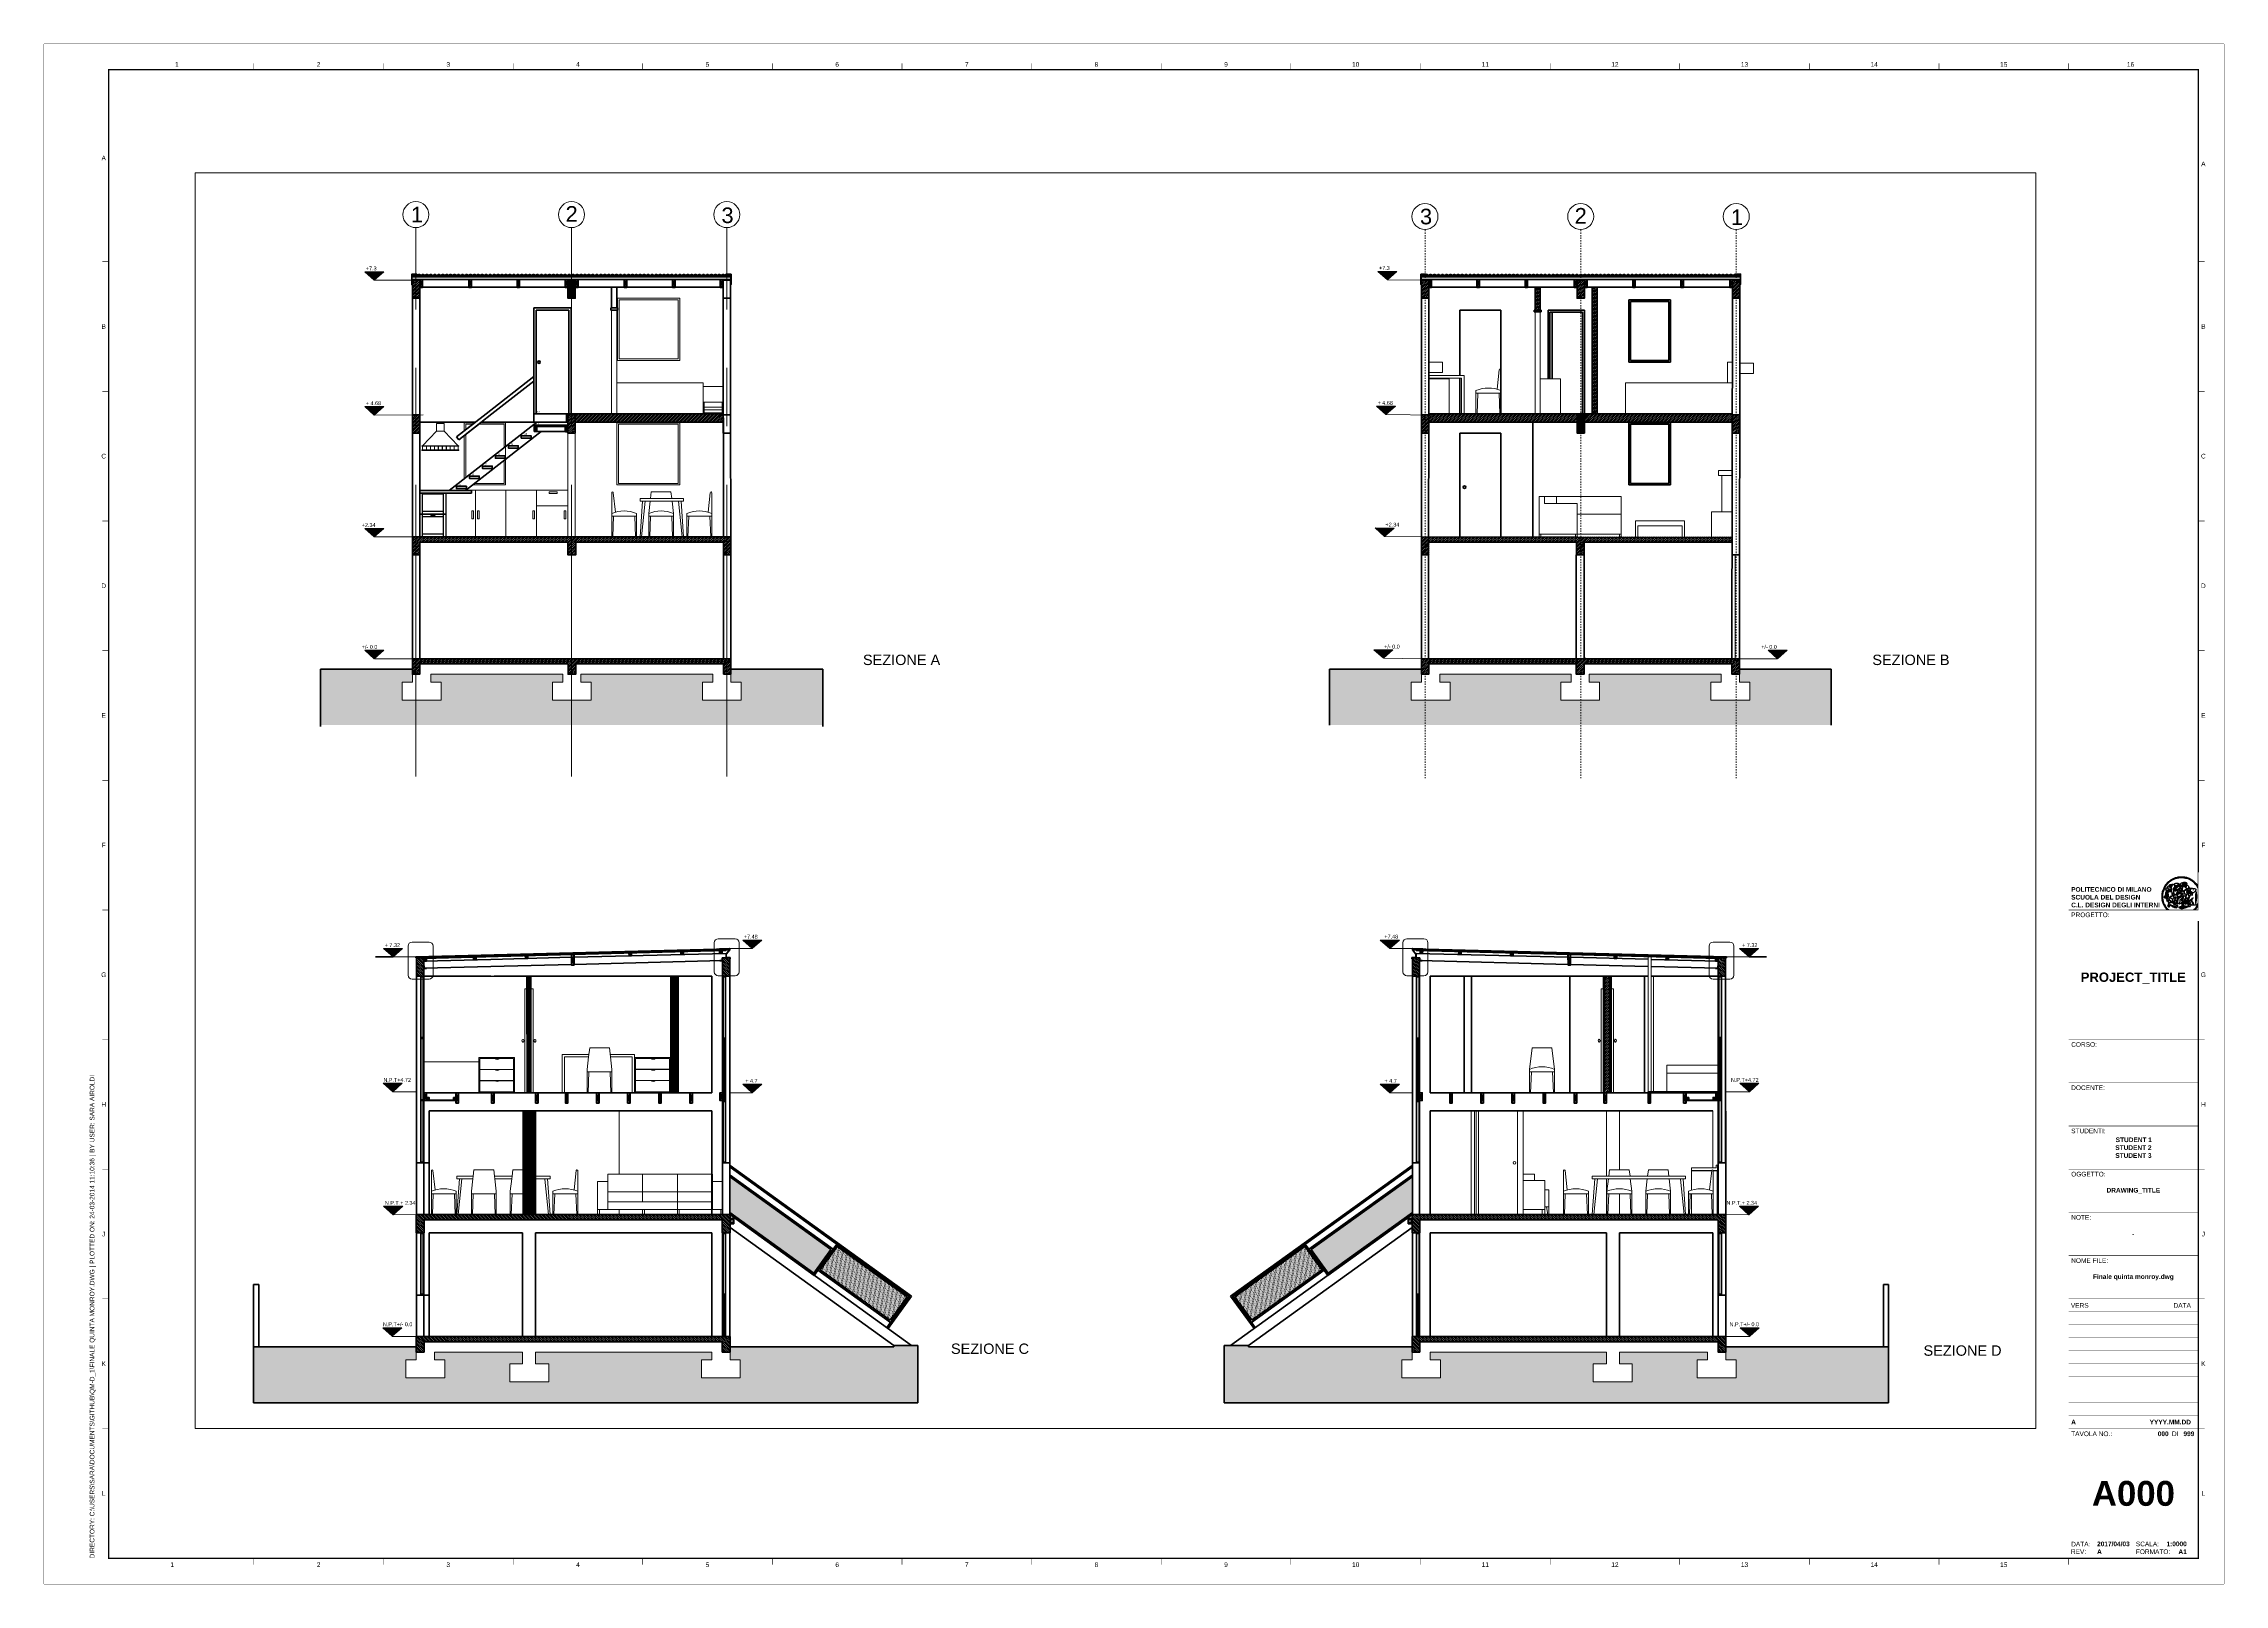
# Paper-space layout 'A301' of a CAD drawing. Header units: inches, sheet in millimetres. Extents: x 0 to 841, y 0 to 594.
# The model-space entities are those that its viewports show. They can reach past a viewport. Long polylines and large blocks are cut down to what shows.
import ezdxf
from ezdxf.enums import TextEntityAlignment as Align

# ---------------------------------------------------------------- set-up
doc = ezdxf.new("R2010")
doc.units = ezdxf.units.IN
doc.header["$MEASUREMENT"] = 0
doc.set_wipeout_variables(frame=1)
doc.linetypes.add('CENTER', pattern=[2, 1.25, -0.25, 0.25, -0.25])
for name, color, linetype, lineweight in [('A-ANNO-SYMB', 3, 'Continuous', 18), ('A-ANNO-TEXT', 3, 'Continuous', 18), ('A-ELEV-MBE1', 7, 'Continuous', 35), ('A-ELEV-PATT', 8, 'Continuous', 18), ('A-FURN', 8, 'Continuous', 18), ('A-SECT-MCUT', 7, 'Continuous', 35), ('A-SECT-PATT', 8, 'Continuous', 18), ('A-WALL-FULL', 7, 'Continuous', 35)]:
    doc.layers.add(name, color=color, linetype=linetype, lineweight=lineweight)
for name, color, linetype in [('G-ANNO-LOGO', 3, 'Continuous'), ('G-ANNO-TEXT', 3, 'Continuous'), ('G-ANNO-TTLB', 3, 'Continuous')]:
    doc.layers.add(name, color=color, linetype=linetype)
doc.layers.add('G-ANNO-NPLT', color=210, linetype='Continuous', plot=False)
doc.layers.add('k_prospetto', color=251, linetype='Continuous', plot=False)
doc.layers.add('Muri', color=7, linetype='Continuous', lineweight=25, plot=False)
doc.styles.add('Annotativa', font='arial.ttf')
doc.styles.add('ARIAL', font='arial.ttf')
doc.styles.add('ARIAL-BOLD', font='')
doc.styles.add('E-ARIAL', font='arial.ttf')
doc.styles.get('ARIAL-BOLD').set_extended_font_data('Arial', bold=True)
pattern_1 = [(45, (-1225.7614, -1992.3663), (-0.7857724, 0.7857724), [])]
pattern_2 = [(270, (22278.4798, -12266.5472), (1.5875, -3e-15), [])]
pattern_3 = [(270, (21584.2992, -13013.9391), (1.5875, -4e-15), [])]
pattern_4 = [(135, (1552.9283, -984.7249), (-0.7857724, -0.7857724), [])]
pattern_5 = [(270, (21585.1596, -12542.7535), (1.5875, -4e-15), [])]
pattern_6 = [(45, (-642.7118, -1993.7572), (-0.7857724, 0.7857724), [])]
pattern_7 = [(2.91694, (387.9823, -172.1452), (1.1211598, 2.5603712), [0, -2.5])]
pattern_8 = [(272.916943, (-6927.879, 4841.521), (2.5603712, -1.1211598), [0, -2.5])]
pattern_9 = [(270, (22278.4798, -12544.65), (1.5875, -3e-15), [])]
pattern_10 = [(270, (21585.6917, -12282.8585), (1.5875, -3e-15), [])]
pattern_11 = [(270, (21585.993, -12779.7838), (1.5875, -3e-15), [])]
pattern_12 = [(135, (387.9823, -172.1452), (-1.767767, -1.767767), [])]
pattern_13 = [(360, (868.211, -1210.482), (3.125, 6.25), [0, -6.25])]
pattern_14 = [(270, (21688.0469, -12266.5472), (1.5875, -3e-15), [])]
pattern_15 = [(270, (20993.8663, -13013.9391), (1.5875, -4e-15), [])]
pattern_16 = [(135, (962.4954, -984.7249), (-0.7857724, -0.7857724), [])]
pattern_17 = [(270, (20994.7267, -12542.7535), (1.5875, -4e-15), [])]
pattern_18 = [(45, (-1233.1447, -1993.7572), (-0.7857724, 0.7857724), [])]
pattern_19 = [(272.916943, (-7518.312, 4841.521), (2.5603712, -1.1211598), [0, -2.5])]
pattern_20 = [(270, (21688.0469, -12544.65), (1.5875, -3e-15), [])]
pattern_21 = [(270, (20995.2588, -12282.8585), (1.5875, -3e-15), [])]
pattern_22 = [(270, (20995.5601, -12779.7838), (1.5875, -3e-15), [])]
pattern_23 = [(135, (-202.4506, -172.1452), (-1.767767, -1.767767), [])]
pattern_24 = [(360, (277.7783, -1210.482), (3.125, 6.25), [0, -6.25])]
pattern_25 = [(45, (-1611.7385, -1978.7761), (-0.7857724, 0.7857724), [])]
pattern_26 = [(45, (-1333.4905, -1978.7114), (-0.7857724, 0.7857724), [])]
pattern_27 = [(45, (-1618.9385, -2213.8453), (-0.7857724, 0.7857724), [])]
pattern_28 = [(45, (407.2134, 1330.8159), (-1.767767, 1.767767), [])]
pattern_29 = [(225, (6780.476, 3517.592), (1.767767, -1.767767), [])]
pattern_30 = [(45, (5361.9305, 1330.8159), (-1.767767, 1.767767), [])]

# ---------------------------------------------------------------- blocks, each defined once
blk = doc.blocks.new('A1_GRID_LAYOUT')
at = {"layer": 'G-ANNO-NPLT', "const_width": 0.18}
for points in [[(841, 594), (0, 594)], [(0, 0), (0, 594)], [(841, 0), (841, 594)], [(841, 0), (0, 0)]]:
    blk.add_lwpolyline(points, dxfattribs=at)
at = {"layer": 'G-ANNO-TTLB', "const_width": 0.5, "flags": 128}
blk.add_lwpolyline([(25, 584), (25, 10), (831, 10), (831, 584)], close=True, dxfattribs=at)
at = {"layer": 'G-ANNO-TTLB', "const_width": 0.18, "flags": 128}
for points in [[(81, 586.5), (81, 584)], [(131, 586.5), (131, 584)], [(181, 586.5), (181, 584)], [(231, 586.5), (231, 584)], [(281, 586.5), (281, 584)], [(331, 586.5), (331, 584)], [(381, 586.5), (381, 584)], [(431, 586.5), (431, 584)], [(481, 586.5), (481, 584)], [(531, 586.5), (531, 584)], [(581, 586.5), (581, 584)], [(631, 586.5), (631, 584)], [(681, 586.5), (681, 584)], [(731, 586.5), (731, 584)], [(781, 586.5), (781, 584)], [(0, 578.5), (0, 576)], [(25, 510), (22.5, 510)], [(833.5, 510), (831, 510)], [(25, 460), (22.5, 460)], [(833.5, 460), (831, 460)], [(25, 410), (22.5, 410)], [(833.5, 410), (831, 410)], [(25, 360), (22.5, 360)], [(833.5, 360), (831, 360)], [(25, 310), (22.5, 310)], [(833.5, 310), (831, 310)], [(25, 260), (22.5, 260)], [(833.5, 260), (831, 260)], [(25, 210), (22.5, 210)], [(833.5, 210), (831, 210)], [(25, 160), (22.5, 160)], [(833.5, 160), (831, 160)], [(25, 110), (22.5, 110)], [(833.5, 110), (831, 110)], [(833.5, 110), (831, 110)], [(25, 60), (22.5, 60)], [(833.5, 60), (831, 60)], [(833.5, 60), (831, 60)], [(81, 10), (81, 7.5)], [(131, 10), (131, 7.5)], [(181, 10), (181, 7.5)], [(231, 10), (231, 7.5)], [(281, 10), (281, 7.5)], [(331, 10), (331, 7.5)], [(381, 10), (381, 7.5)], [(431, 10), (431, 7.5)], [(481, 10), (481, 7.5)], [(531, 10), (531, 7.5)], [(581, 10), (581, 7.5)], [(631, 10), (631, 7.5)], [(681, 10), (681, 7.5)], [(731, 10), (731, 7.5)], [(781, 10), (781, 7.5)]]:
    blk.add_lwpolyline(points, dxfattribs=at)
at = {"layer": 'G-ANNO-TTLB', "const_width": 0.18}
blk.add_lwpolyline([(716.5, 10), (776.5, 10)], dxfattribs=at)
at = {"layer": 'G-ANNO-TEXT', "style": 'ARIAL'}
for s, p in [('1', (51.35, 586.07)), ('2', (106, 586.07)), ('3', (156, 586.07)), ('4', (206, 586.07)), ('5', (256, 586.07)), ('6', (306, 586.07)), ('7', (356, 586.07)), ('8', (406, 586.07)), ('9', (456, 586.07)), ('10', (506, 586.07)), ('11', (556, 586.07)), ('12', (606, 586.07)), ('13', (656, 586.07)), ('14', (706, 586.07)), ('15', (756, 586.07)), ('16', (804.89, 586.07)), ('A', (23.09, 549.98)), ('A', (832.98, 547.71)), ('B', (23.09, 485)), ('B', (832.98, 485)), ('C', (23.09, 435)), ('C', (832.98, 435)), ('D', (23.09, 385)), ('D', (832.98, 385)), ('E', (23.09, 335)), ('E', (832.98, 335)), ('F', (23.09, 285)), ('F', (832.98, 285)), ('G', (23.09, 235)), ('G', (832.98, 235)), ('H', (23.09, 185)), ('H', (832.98, 185)), ('J', (23.09, 135)), ('J', (832.98, 135)), ('K', (23.09, 85)), ('K', (832.98, 85)), ('L', (23.09, 35)), ('L', (832.98, 35)), ('2', (106, 7.51)), ('3', (156, 7.51)), ('6', (306, 7.51)), ('8', (406, 7.51)), ('9', (456, 7.51)), ('10', (506, 7.51)), ('12', (606, 7.51)), ('13', (656, 7.51)), ('1', (49.49, 7.51)), ('4', (206, 7.51)), ('5', (256, 7.51)), ('7', (356, 7.51)), ('11', (556, 7.51)), ('14', (706, 7.51)), ('15', (756, 7.51))]:
    blk.add_text(s, height=1.8, dxfattribs=at).set_placement(p, align=Align.MIDDLE_CENTER)
at = {"layer": 'G-ANNO-TEXT', "insert": (17.7, 9.95), "char_height": 1.8, "attachment_point": 1, "rotation": 90, "style": 'ARIAL'}
blk.add_mtext_dynamic_manual_height_columns('DIRECTORY: C:\\\\USERS\\\\SARA\\\\DOCUMENTS\\\\GITHUB\\\\QM-D_1\\\\FINALE QUINTA MONROY.DWG | PLOTTED ON: 24-03-2014 11:10:36 | BY USER: SARA AIROLDI', width=412.209, gutter_width=9, heights=[0], dxfattribs=at)
blk = doc.blocks.new('logoPolimi')
for p, q in [((-2.37, 0.12), (-2.16, 0.11)), ((-2.37, 0.01), (-2.16, 0.01)), ((-2.36, 0.23), (-2.15, 0.21)), ((-2.35, 0.34), (-2.14, 0.31)), ((-2.33, 0.45), (-2.12, 0.41)), ((-2.3, 0.55), (-2.1, 0.51)), ((-2.28, 0.66), (-2.07, 0.6)), ((-2.24, 0.77), (-2.04, 0.7)), ((-2.2, 0.87), (-2.01, 0.79)), ((-2.16, 0.97), (-1.97, 0.89)), ((-2.11, 1.07), (-1.93, 0.98)), ((-2.06, 1.17), (-1.88, 1.07)), ((-2.01, 1.26), (-1.83, 1.15)), ((-1.94, 1.36), (-1.77, 1.24)), ((-1.88, 1.45), (-1.71, 1.32)), ((-1.84, 0.03), (-1.82, 0.35)), ((-1.81, 1.53), (-1.65, 1.4)), ((-1.74, 1.61), (-1.58, 1.47)), ((-1.73, 0.59), (-1.73, 0.59)), ((-1.73, 0.59), (-1.73, 0.59)), ((-1.66, 1.69), (-1.51, 1.54)), ((-1.65, 0.57), (-1.65, 0.57)), ((-1.59, 1.12), (-1.59, 1.12)), ((-1.58, 1.77), (-1.44, 1.61)), ((-1.51, 0.55), (-1.51, 0.55)), ((-1.51, 0.55), (-1.51, 0.55)), ((-1.49, 1.84), (-1.36, 1.68)), ((-1.41, 1.91), (-1.28, 1.74)), ((-1.32, 1.97), (-1.2, 1.8)), ((-1.31, 0.79), (-1.21, 0.75)), ((-1.21, 0.75), (-1.31, 0.79)), ((-1.21, 0.75), (-1.31, 0.79)), ((-1.22, 2.03), (-1.11, 1.85)), ((-1.21, 0.75), (-1.21, 0.75)), ((-1.21, 0.75), (-1.21, 0.75)), ((-1.19, 0.76), (-1.19, 0.76)), ((-1.19, 0.76), (-1.19, 0.76)), ((-1.17, 0.99), (-1.18, 0.99)), ((-1.18, 0.99), (-1.17, 0.99)), ((-1.16, 0.57), (-1.16, 0.57)), ((-1.16, 0.57), (-1.16, 0.57)), ((-1.13, 2.09), (-1.03, 1.9)), ((-1.1, 0.01), (-0.99, 0.06)), ((-0.99, 0.06), (-1.1, 0.01)), ((-0.99, 0.06), (-1.1, 0.01)), ((-1.03, 2.14), (-0.94, 1.95)), ((-0.99, 0.06), (-0.99, 0.06)), ((-0.99, 0.06), (-0.99, 0.06)), ((-0.97, 0.79), (-0.98, 0.79)), ((-0.89, 0.84), (-0.97, 0.79)), ((-0.97, 0.79), (-0.89, 0.84)), ((-0.96, 1.41), (-0.96, 1.41)), ((-0.96, 1.41), (-0.96, 1.41)), ((-0.93, 2.18), (-0.84, 1.99)), ((-0.89, 0.84), (-0.82, 0.87)), ((-0.82, 0.87), (-0.89, 0.84)), ((-0.89, 0.84), (-0.82, 0.87)), ((-0.88, 0.83), (-0.89, 0.84)), ((-0.85, 1.39), (-0.85, 1.39)), ((-0.85, 1.39), (-0.85, 1.39)), ((-0.84, 0.14), (-0.84, 0.14)), ((-0.83, 2.22), (-0.75, 2.03)), ((-0.77, 1.08), (-0.78, 1.08)), ((-0.78, 1.08), (-0.77, 1.08)), ((-0.61, 1.12), (-0.77, 1.08)), ((-0.77, 1.08), (-0.61, 1.12)), ((-0.77, 1.08), (-0.61, 1.12)), ((-0.75, 1.3), (-0.76, 1.29)), ((-0.76, 1.29), (-0.75, 1.3)), ((-0.72, 2.26), (-0.66, 2.06)), ((-0.65, 0.99), (-0.7, 0.96)), ((-0.69, 0.18), (-0.68, 0.18)), ((-0.66, 0.93), (-0.66, 0.93)), ((-0.66, 0.93), (-0.64, 0.93)), ((-0.66, 0.93), (-0.66, 0.93)), ((-0.66, 0.93), (-0.66, 0.93)), ((-0.63, 1.01), (-0.63, 1.01)), ((-0.63, 1.01), (-0.62, 1.01)), ((-0.63, 0.66), (-0.63, 0.66)), ((-0.61, 2.29), (-0.56, 2.09)), ((-0.6, 1.12), (-0.61, 1.12)), ((-0.61, 1.12), (-0.6, 1.12)), ((-0.61, 1.12), (-0.6, 1.12)), ((-0.61, 0.86), (-0.57, 0.85)), ((-0.57, 0.85), (-0.61, 0.86)), ((-0.61, 0.86), (-0.57, 0.85)), ((-0.53, 1.08), (-0.6, 1.12)), ((-0.6, 1.12), (-0.6, 1.11)), ((-0.6, 1.12), (-0.53, 1.08)), ((-0.57, 0.8), (-0.59, 0.8)), ((-0.57, 0.85), (-0.53, 0.84)), ((-0.57, 0.85), (-0.57, 0.85)), ((-0.57, 0.85), (-0.57, 0.85)), ((-0.57, 0.85), (-0.53, 0.84)), ((-0.56, 0.29), (-0.49, 0.48)), ((-0.56, 0.14), (-0.56, 0.29)), ((-0.5, 0.11), (-0.56, 0.14)), ((-0.53, 0.84), (-0.51, 0.84)), ((-0.53, 0.84), (-0.51, 0.84)), ((-0.53, 0.84), (-0.53, 0.84)), ((-0.51, 2.32), (-0.46, 2.11)), ((-0.51, 0.11), (-0.51, 0.11)), ((-0.51, 0.11), (-0.51, 0.11)), ((-0.34, 0.33), (-0.5, 0.11)), ((-0.49, 0.48), (-0.41, 0.55)), ((-0.42, 0.8), (-0.47, 0.79)), ((-0.42, 0.8), (-0.47, 0.79)), ((-0.47, 0.79), (-0.45, 0.76)), ((-0.47, 0.79), (-0.45, 0.76)), ((-0.45, 1.14), (-0.42, 1.11)), ((-0.42, 1.26), (-0.36, 1.22)), ((-0.41, 0.55), (-0.34, 0.49)), ((-0.4, 2.34), (-0.36, 2.13)), ((-0.4, 1.37), (-0.38, 1.38)), ((-0.39, 1.37), (-0.4, 1.37)), ((-0.35, 1.33), (-0.4, 1.37)), ((-0.39, 1.24), (-0.4, 1.23)), ((-0.38, 1.14), (-0.38, 1.14)), ((-0.34, 0.49), (-0.09, 0.48)), ((-0.16, 0.32), (-0.34, 0.33)), ((-0.14, 0.32), (-0.31, 0.34)), ((-0.29, 2.35), (-0.26, 2.14)), ((-0.28, 1.3), (-0.29, 1.3)), ((-0.28, 1.3), (-0.28, 1.3)), ((-0.18, 2.36), (-0.16, 2.15)), ((-0.16, 1.24), (-0.16, 1.25)), ((-0.16, 1.25), (-0.16, 1.25)), ((-0.16, 0.49), (-0.14, 0.64)), ((-0.06, 0.27), (-0.16, 0.32)), ((-0.1, 0.88), (-0.09, 0.87)), ((-0.08, 1.37), (-0.08, 1.38)), ((-0.08, 1.23), (-0.05, 1.21)), ((-0.05, 1.21), (-0.08, 1.23)), ((-0.08, 1.23), (-0.05, 1.21)), ((-0.07, 2.37), (-0.06, 2.16)), ((-0.03, 0.26), (-0.06, 0.27)), ((-0.05, 1.21), (-0.04, 1.21)), ((-0.04, 1.21), (-0.05, 1.21)), ((-0.04, 1.21), (-0.04, 1.21)), ((-0.04, 1.21), (-0.04, 1.21)), ((-0.04, 0.48), (-0.03, 0.26)), ((0.03, 1.15), (0.03, 1.15)), ((0.03, 0.66), (0.03, 0.67)), ((0.04, 2.37), (0.04, 2.16)), ((0.07, 0.58), (0.07, 0.57)), ((0.1, 1.18), (0.1, 1.18)), ((0.1, 0.84), (0.1, 0.84)), ((0.13, 1.32), (0.17, 1.19)), ((0.15, 2.36), (0.14, 2.16)), ((0.14, 0.71), (0.34, 0.65)), ((0.31, 0.56), (0.17, 0.63)), ((0.26, 2.36), (0.24, 2.15)), ((0.27, 1.61), (0.27, 1.61)), ((0.27, 1.61), (0.27, 1.61)), ((0.27, 1.61), (0.27, 1.61)), ((0.29, 1.29), (0.29, 1.29)), ((0.29, 1.29), (0.29, 1.29)), ((0.29, 1.29), (0.29, 1.29)), ((0.29, 1.29), (0.29, 1.29)), ((0.33, 0.49), (0.34, 0.49)), ((0.33, 0.03), (0.35, 0.03)), ((0.33, 0.03), (0.35, 0.03)), ((0.37, 2.34), (0.34, 2.13)), ((0.34, 0.65), (0.34, 0.64)), ((0.35, 0.03), (0.57, 0.06)), ((0.35, 0.03), (0.57, 0.06)), ((0.35, 0.03), (0.35, 0.03)), ((0.35, 0.03), (0.35, 0.03)), ((0.38, 1.36), (0.37, 1.35)), ((0.38, 0.34), (0.37, 0.34)), ((0.38, 0.34), (0.38, 0.34)), ((0.43, 0.67), (0.39, 0.64)), ((0.48, 2.32), (0.44, 2.12)), ((0.49, 1.05), (0.51, 1.13)), ((0.51, 1.13), (0.49, 1.05)), ((0.49, 1.05), (0.51, 1.13)), ((0.51, 1.31), (0.5, 1.29)), ((0.51, 1.13), (0.52, 1.23)), ((0.52, 1.23), (0.51, 1.23)), ((0.51, 1.23), (0.52, 1.23)), ((0.52, 1.23), (0.51, 1.13)), ((0.51, 1.13), (0.52, 1.23)), ((0.52, 1.24), (0.6, 1.37)), ((0.52, 1.23), (0.6, 1.36)), ((0.6, 1.36), (0.52, 1.23)), ((0.52, 1.23), (0.52, 1.23)), ((0.52, 1.23), (0.52, 1.24)), ((0.52, 1.23), (0.52, 1.23)), ((0.55, 1.07), (0.53, 1.06)), ((0.53, 1.04), (0.53, 1.06)), ((0.53, 1.05), (0.53, 1.04)), ((0.59, 2.3), (0.54, 2.09)), ((0.54, 0.3), (0.63, 0.32)), ((0.54, -0.08), (0.61, 0.06)), ((0.61, 0.06), (0.54, -0.08)), ((0.54, -0.08), (0.61, 0.06)), ((0.56, 0.19), (0.59, 0.21)), ((0.57, 1.07), (0.57, 1.07)), ((0.57, 1.07), (0.57, 1.07)), ((0.57, 1.07), (0.57, 1.07)), ((0.57, 1.07), (0.57, 1.07)), ((0.57, 1.07), (0.57, 1.07)), ((0.57, 1.07), (0.57, 1.07)), ((0.57, 1.07), (0.57, 1.07)), ((0.58, 0.3), (0.59, 0.29)), ((0.59, 0.78), (0.59, 0.79)), ((0.59, 0.79), (0.59, 0.79)), ((0.59, 0.79), (0.59, 0.79)), ((0.59, 0.79), (0.59, 0.78)), ((0.61, 0.06), (0.6, 0.07)), ((0.6, 0.07), (0.61, 0.06)), ((0.61, 0.06), (0.61, 0.07)), ((0.62, 0.21), (0.65, 0.22)), ((0.69, 2.27), (0.63, 2.07)), ((0.64, 1.37), (0.65, 1.37)), ((0.69, 0.86), (0.68, 0.86)), ((0.68, 0.86), (0.69, 0.86)), ((0.68, 0.76), (0.68, 0.76)), ((0.8, 2.23), (0.73, 2.03)), ((0.76, 0.26), (0.76, 0.26)), ((0.9, 2.19), (0.82, 2)), ((0.82, 0.35), (0.84, 0.36)), ((0.82, 0.35), (0.82, 0.35)), ((0.84, 0.36), (0.84, 0.37)), ((0.85, 0.34), (1.05, 0.35)), ((1, 2.15), (0.91, 1.96)), ((0.93, 1.05), (0.93, 1.05)), ((0.93, 1.05), (0.93, 1.05)), ((0.93, 1.05), (0.93, 1.04)), ((0.93, 1.05), (0.93, 1.05)), ((0.97, 0.66), (0.96, 0.66)), ((1.01, 0.97), (0.98, 0.96)), ((1.1, 2.1), (1, 1.91)), ((1.2, 2.04), (1.09, 1.86)), ((1.17, 0.96), (1.17, 0.95)), ((1.17, 0.95), (1.17, 0.95)), ((1.29, 1.99), (1.18, 1.81)), ((1.38, 1.92), (1.26, 1.75)), ((1.34, 0.37), (1.26, 0.04)), ((1.27, 0.37), (1.27, 0.38)), ((1.28, 0.95), (1.28, 0.95)), ((1.47, 1.86), (1.34, 1.69)), ((1.37, 0.73), (1.46, 0.81)), ((1.41, 0.4), (1.41, 0.41)), ((1.56, 1.79), (1.42, 1.63)), ((1.64, 1.71), (1.49, 1.56)), ((1.49, 0.9), (1.57, 0.92)), ((1.72, 1.63), (1.56, 1.49)), ((1.67, 0.6), (1.57, 0.53)), ((1.79, 1.55), (1.63, 1.41)), ((1.86, 1.47), (1.7, 1.34)), ((1.93, 1.38), (1.76, 1.26)), ((1.99, 1.29), (1.81, 1.17)), ((2.05, 1.19), (1.87, 1.09)), ((2.1, 1.1), (1.92, 1)), ((2.15, 1), (1.96, 0.91)), ((2.19, 0.9), (2, 0.82)), ((2.23, 0.79), (2.04, 0.72)), ((2.27, 0.69), (2.07, 0.63)), ((2.3, 0.58), (2.09, 0.53)), ((2.32, 0.47), (2.12, 0.43)), ((2.34, 0.37), (2.13, 0.33)), ((2.36, 0.26), (2.15, 0.23)), ((2.37, 0.15), (2.16, 0.13)), ((2.37, 0.04), (2.16, 0.03)), ((-2.37, -0.1), (-2.16, -0.09)), ((-2.36, -0.21), (-2.15, -0.19)), ((-2.35, -0.32), (-2.14, -0.29)), ((-2.33, -0.43), (-2.12, -0.39)), ((-2.31, -0.54), (-2.1, -0.49)), ((-2.28, -0.65), (-2.08, -0.59)), ((-2.25, -0.75), (-2.05, -0.69)), ((-2.21, -0.86), (-2.02, -0.78)), ((-2.17, -0.96), (-1.98, -0.87)), ((-2.12, -1.06), (-1.93, -0.96)), ((-2.07, -1.16), (-1.89, -1.05)), ((-2.04, -0.15), (-1.97, -0.2)), ((-2.01, -1.25), (-1.84, -1.14)), ((-1.95, -1.34), (-1.78, -1.22)), ((-1.89, -1.43), (-1.72, -1.31)), ((-1.82, -1.52), (-1.66, -1.38)), ((-1.75, -1.6), (-1.59, -1.46)), ((-1.67, -1.68), (-1.52, -1.53)), ((-1.58, -0.12), (-1.6, -0.18)), ((-1.6, -0.18), (-1.58, -0.28)), ((-1.57, -0.54), (-1.59, -0.54)), ((-1.59, -0.54), (-1.59, -0.54)), ((-1.59, -1.76), (-1.45, -1.6)), ((-1.56, -0.32), (-1.56, -0.31)), ((-1.56, -0.31), (-1.56, -0.31)), ((-1.53, -0.65), (-1.53, -0.65)), ((-1.53, -0.65), (-1.53, -0.65)), ((-1.51, -1.83), (-1.37, -1.67)), ((-1.48, -0.86), (-1.48, -0.85)), ((-1.42, -0.37), (-1.42, -0.37)), ((-1.42, -1.9), (-1.29, -1.73)), ((-1.38, -0.46), (-1.38, -0.46)), ((-1.33, -1.96), (-1.21, -1.79)), ((-1.31, -0.24), (-1.31, -0.23)), ((-1.31, -0.23), (-1.31, -0.24)), ((-1.24, -2.02), (-1.13, -1.84)), ((-1.23, -0.19), (-1.23, -0.19)), ((-1.23, -0.19), (-1.23, -0.19)), ((-1.23, -0.19), (-1.23, -0.19)), ((-1.23, -0.19), (-1.23, -0.19)), ((-1.14, -2.08), (-1.04, -1.89)), ((-1.04, -2.13), (-0.95, -1.94)), ((-1.01, -0.39), (-1.02, -0.39)), ((-1.02, -0.39), (-1.01, -0.39)), ((-1.02, -0.7), (-1.02, -0.7)), ((-1.02, -0.7), (-1.02, -0.7)), ((-1.02, -0.7), (-1.02, -0.7)), ((-0.94, -2.18), (-0.86, -1.98)), ((-0.84, -2.22), (-0.77, -2.02)), ((-0.79, -0.51), (-0.83, -0.58)), ((-0.83, -0.58), (-0.79, -0.51)), ((-0.83, -0.58), (-0.79, -0.51)), ((-0.78, -1.05), (-0.83, -0.94)), ((-0.83, -0.94), (-0.78, -1.05)), ((-0.83, -0.94), (-0.83, -0.94)), ((-0.83, -0.94), (-0.78, -1.05)), ((-0.82, -1.23), (-0.82, -1.23)), ((-0.82, -1.23), (-0.77, -1.23)), ((-0.77, -1.23), (-0.82, -1.23)), ((-0.82, -1.23), (-0.82, -1.23)), ((-0.77, -1.23), (-0.82, -1.23)), ((-0.75, -0.96), (-0.8, -0.89)), ((-0.8, -0.89), (-0.79, -0.92)), ((-0.79, -0.92), (-0.8, -0.89)), ((-0.8, -0.89), (-0.75, -0.96)), ((-0.79, -0.92), (-0.8, -0.89)), ((-0.8, -0.89), (-0.8, -0.89)), ((-0.8, -0.89), (-0.75, -0.96)), ((-0.79, -0.92), (-0.78, -0.95)), ((-0.78, -0.95), (-0.79, -0.92)), ((-0.78, -0.95), (-0.79, -0.92)), ((-0.77, -0.49), (-0.78, -0.48)), ((-0.78, -0.48), (-0.77, -0.49)), ((-0.78, -0.95), (-0.76, -1)), ((-0.76, -1), (-0.78, -0.95)), ((-0.76, -1), (-0.78, -0.95)), ((-0.71, -0.89), (-0.75, -0.87)), ((-0.75, -0.87), (-0.71, -0.89)), ((-0.75, -0.87), (-0.71, -0.89)), ((-0.72, -1.01), (-0.75, -0.96)), ((-0.75, -0.96), (-0.72, -1.01)), ((-0.75, -0.96), (-0.72, -1.01)), ((-0.74, -2.25), (-0.67, -2.05)), ((-0.64, -0.93), (-0.71, -0.89)), ((-0.71, -0.89), (-0.64, -0.93)), ((-0.71, -0.89), (-0.64, -0.93)), ((-0.66, -0.53), (-0.66, -0.53)), ((-0.66, -0.53), (-0.66, -0.53)), ((-0.66, -0.53), (-0.66, -0.53)), ((-0.63, -2.29), (-0.57, -2.08)), ((-0.52, -2.31), (-0.48, -2.11)), ((-0.39, -0.81), (-0.51, -0.69)), ((-0.51, -1.04), (-0.5, -1.04)), ((-0.48, -0.42), (-0.48, -0.42)), ((-0.48, -0.42), (-0.48, -0.42)), ((-0.48, -0.42), (-0.48, -0.42)), ((-0.42, -2.33), (-0.38, -2.13)), ((-0.41, -0.51), (-0.41, -0.51)), ((-0.38, -0.05), (-0.39, -0.12)), ((-0.39, -0.12), (-0.37, -0.1)), ((-0.35, -0.14), (-0.37, -0.08)), ((-0.37, -0.09), (-0.37, -0.09)), ((-0.33, -0.12), (-0.35, -0.14)), ((-0.32, -0.14), (-0.35, -0.14)), ((-0.35, -0.18), (-0.34, -0.22)), ((-0.34, -0.08), (-0.29, -0.16)), ((-0.34, -0.22), (-0.34, -0.22)), ((-0.27, -0.17), (-0.32, -0.14)), ((-0.31, -2.35), (-0.28, -2.14)), ((-0.25, -0.91), (-0.26, -0.9)), ((-0.26, -1.29), (0.1, -1.2)), ((0.1, -1.2), (-0.26, -1.29)), ((0.08, -1.4), (-0.26, -1.29)), ((-0.26, -1.29), (0.08, -1.4)), ((-0.26, -1.38), (-0.26, -1.29)), ((-0.26, -1.29), (-0.26, -1.29)), ((-0.26, -1.29), (-0.26, -1.38)), ((-0.26, -1.29), (0.08, -1.4)), ((-0.26, -1.29), (-0.26, -1.29)), ((0.08, -1.49), (-0.26, -1.38)), ((-0.26, -1.38), (0.09, -1.49)), ((-0.2, -2.36), (-0.18, -2.15)), ((-0.14, -0.15), (-0.16, -0.13)), ((-0.11, -0.04), (-0.12, -0.05)), ((-0.09, -2.37), (-0.08, -2.16)), ((-0.04, -0.41), (-0.01, -0.44)), ((-0.01, -0.44), (-0.04, -0.41)), ((-0.04, -0.41), (-0.01, -0.44)), ((0.03, -2.37), (0.02, -2.16)), ((0.07, -0.84), (0.07, -0.84)), ((0.07, -0.84), (0.07, -0.84)), ((0.1, -1.2), (0.08, -1.32)), ((0.08, -1.32), (0.13, -1.2)), ((0.08, -1.4), (0.72, -1.22)), ((0.72, -1.22), (0.08, -1.4)), ((0.08, -1.4), (0.72, -1.22)), ((0.72, -1.31), (0.08, -1.49)), ((0.08, -1.44), (0.08, -1.4)), ((0.08, -1.4), (0.08, -1.44)), ((0.08, -1.4), (0.08, -1.49)), ((0.08, -1.49), (0.08, -1.44)), ((0.08, -1.44), (0.08, -1.44)), ((0.08, -1.44), (0.08, -1.45)), ((0.08, -1.45), (0.08, -1.46)), ((0.08, -1.46), (0.08, -1.49)), ((0.1, -1.01), (0.09, -0.86)), ((0.1, -1.01), (0.09, -0.86)), ((0.09, -1.49), (0.72, -1.31)), ((0.1, -1.2), (0.12, -1.04)), ((0.12, -1.04), (0.1, -1.2)), ((0.13, -1.2), (0.1, -1.2)), ((0.1, -1.2), (0.13, -1.2)), ((0.13, -1.2), (0.1, -1.2)), ((0.1, -1.2), (0.1, -1.2)), ((0.11, -0.44), (0.11, -0.44)), ((0.11, -0.44), (0.11, -0.44)), ((0.12, -0.21), (0.12, -0.21)), ((0.12, -0.21), (0.12, -0.21)), ((0.12, -0.21), (0.12, -0.21)), ((0.12, -0.21), (0.12, -0.21)), ((0.12, -0.21), (0.12, -0.21)), ((0.12, -0.21), (0.12, -0.21)), ((0.12, -0.21), (0.12, -0.21)), ((0.12, -0.21), (0.12, -0.21)), ((0.12, -0.21), (0.12, -0.21)), ((0.12, -0.21), (0.12, -0.21)), ((0.12, -0.21), (0.12, -0.21)), ((0.12, -0.21), (0.12, -0.21)), ((0.12, -0.21), (0.12, -0.21)), ((0.12, -0.56), (0.14, -0.53)), ((0.14, -0.53), (0.12, -0.56)), ((0.12, -0.56), (0.14, -0.53)), ((0.12, -1.04), (0.12, -1.04)), ((0.12, -1.04), (0.12, -1.04)), ((0.12, -1.04), (0.12, -1.04)), ((0.14, -2.37), (0.12, -2.16)), ((0.21, -0.99), (0.13, -1.2)), ((0.13, -1.2), (0.21, -0.99)), ((0.36, -1.14), (0.13, -1.2)), ((0.13, -1.2), (0.26, -1.17)), ((0.14, -0.53), (0.16, -0.49)), ((0.16, -0.49), (0.14, -0.53)), ((0.14, -0.53), (0.16, -0.49)), ((0.16, -0.49), (0.16, -0.49)), ((0.16, -0.49), (0.16, -0.49)), ((0.28, -1.19), (0.21, -0.99)), ((0.21, -0.99), (0.31, -1.27)), ((0.25, -2.36), (0.22, -2.15)), ((0.24, -0.17), (0.24, -0.16)), ((0.24, -0.16), (0.24, -0.17)), ((0.25, -0.84), (0.25, -0.88)), ((0.25, -0.88), (0.25, -0.84)), ((0.25, -0.88), (0.25, -0.84)), ((0.25, -0.88), (0.29, -1.17)), ((0.26, -0.88), (0.25, -0.88)), ((0.31, -1.27), (0.25, -0.88)), ((0.26, -1.17), (0.28, -1.16)), ((0.28, -1.16), (0.36, -1.14)), ((0.29, -1.17), (0.28, -1.19)), ((0.35, -2.34), (0.32, -2.14)), ((0.36, -1.14), (0.72, -1.22)), ((0.72, -1.22), (0.36, -1.14)), ((0.46, -2.32), (0.42, -2.12)), ((0.49, -0.31), (0.49, -0.31)), ((0.49, -0.31), (0.49, -0.31)), ((0.5, -0.27), (0.5, -0.27)), ((0.51, -0.27), (0.51, -0.27)), ((0.57, -2.3), (0.52, -2.1)), ((0.68, -2.27), (0.62, -2.07)), ((0.78, -2.24), (0.71, -2.04)), ((0.72, -0.81), (0.75, -0.89)), ((0.72, -1.22), (0.72, -1.31)), ((0.72, -1.31), (0.72, -1.22)), ((0.74, -0.23), (0.74, -0.23)), ((0.74, -0.23), (0.75, -0.24)), ((0.75, -0.23), (0.75, -0.23)), ((0.89, -2.2), (0.81, -2)), ((0.86, -0.25), (0.82, -0.34)), ((0.87, -0.22), (0.86, -0.23)), ((0.87, -0.22), (0.86, -0.25)), ((0.99, -2.15), (0.9, -1.96)), ((0.96, -0.58), (0.96, -0.57)), ((1.09, -2.11), (0.99, -1.92)), ((1.05, -1.05), (1.04, -1.05)), ((1.19, -2.05), (1.08, -1.87)), ((1.28, -2), (1.17, -1.82)), ((1.37, -1.93), (1.25, -1.76)), ((1.31, -0.27), (1.3, -0.26)), ((1.3, -0.26), (1.3, -0.26)), ((1.3, -0.26), (1.3, -0.26)), ((1.3, -0.26), (1.31, -0.27)), ((1.3, -0.26), (1.3, -0.26)), ((1.46, -1.87), (1.33, -1.7)), ((1.54, -1.8), (1.41, -1.64)), ((1.63, -1.72), (1.48, -1.57)), ((1.71, -1.65), (1.55, -1.5)), ((1.78, -1.57), (1.62, -1.43)), ((1.85, -1.48), (1.69, -1.35)), ((1.92, -1.39), (1.75, -1.27)), ((1.98, -1.3), (1.81, -1.19)), ((2.04, -1.21), (1.86, -1.1)), ((2.09, -1.11), (1.91, -1.01)), ((2.14, -1.01), (1.95, -0.92)), ((2.19, -0.91), (1.99, -0.83)), ((2.23, -0.81), (2.03, -0.74)), ((2.26, -0.7), (2.06, -0.64)), ((2.29, -0.6), (2.09, -0.55)), ((2.32, -0.49), (2.11, -0.45)), ((2.34, -0.38), (2.13, -0.35)), ((2.35, -0.27), (2.15, -0.25)), ((2.37, -0.08), (2.16, -0.07)), ((2.36, -0.16), (2.16, -0.15))]:
    blk.add_line(p, q)
for points in [[(-1.9, 0.12), (-1.94, 0.02), (-2.05, -0.09), (-2.05, -0.09)], [(-1.86, 0.38), (-1.86, 0.38), (-1.87, 0.19), (-1.9, 0.12)], [(-1.76, 0.6), (-1.76, 0.6), (-1.84, 0.57), (-1.86, 0.38)], [(-1.86, -0.04), (-1.84, 0.02), (-1.84, 0.03), (-1.84, 0.03)], [(-1.82, 0.78), (-1.83, 0.8), (-1.85, 0.86), (-1.83, 0.88)], [(-1.82, 0.78), (-1.83, 0.8), (-1.85, 0.86), (-1.83, 0.88)], [(-1.83, 0.88), (-1.81, 0.9), (-1.76, 0.96), (-1.76, 0.96)], [(-1.83, 0.88), (-1.81, 0.9), (-1.76, 0.96), (-1.76, 0.96)], [(-1.76, 0.6), (-1.83, 0.7), (-1.78, 0.74), (-1.78, 0.74)], [(-1.78, 0.74), (-1.79, 0.74), (-1.83, 0.7), (-1.76, 0.6)], [(-1.78, 0.74), (-1.8, 0.76), (-1.81, 0.78), (-1.82, 0.78)], [(-1.78, 0.74), (-1.8, 0.76), (-1.81, 0.78), (-1.82, 0.78)], [(-1.82, 0.35), (-1.81, 0.5), (-1.73, 0.59), (-1.73, 0.59)], [(-1.82, -0.19), (-1.73, -0.07), (-1.75, 0.14), (-1.75, 0.3)], [(-1.75, 0.33), (-1.75, 0.17), (-1.73, -0.05), (-1.8, -0.17)], [(-1.78, 0.74), (-1.75, 0.72), (-1.72, 0.69), (-1.68, 0.7)], [(-1.68, 0.7), (-1.72, 0.69), (-1.75, 0.72), (-1.78, 0.74)], [(-1.68, 0.7), (-1.72, 0.69), (-1.75, 0.72), (-1.78, 0.74)], [(-1.78, 0.74), (-1.78, 0.74), (-1.78, 0.74), (-1.78, 0.74)], [(-1.76, 0.96), (-1.68, 1.1), (-1.59, 1.12), (-1.59, 1.12)], [(-1.76, 0.96), (-1.68, 1.1), (-1.6, 1.12), (-1.6, 1.12)], [(-1.73, 0.59), (-1.74, 0.59), (-1.75, 0.6), (-1.76, 0.6)], [(-1.73, 0.59), (-1.74, 0.59), (-1.75, 0.6), (-1.76, 0.6)], [(-1.75, 0.3), (-1.76, 0.47), (-1.65, 0.57), (-1.65, 0.57)], [(-1.65, 0.57), (-1.65, 0.57), (-1.76, 0.5), (-1.75, 0.33)], [(-1.65, 0.57), (-1.68, 0.58), (-1.7, 0.58), (-1.73, 0.59)], [(-1.65, 0.57), (-1.68, 0.58), (-1.7, 0.58), (-1.73, 0.59)], [(-1.5, 0.71), (-1.53, 0.74), (-1.61, 0.71), (-1.68, 0.7)], [(-1.68, 0.7), (-1.61, 0.71), (-1.53, 0.73), (-1.5, 0.71)], [(-1.5, 0.71), (-1.53, 0.73), (-1.61, 0.71), (-1.68, 0.7)], [(-1.51, 0.55), (-1.56, 0.56), (-1.61, 0.56), (-1.65, 0.57)], [(-1.65, 0.57), (-1.61, 0.56), (-1.56, 0.56), (-1.51, 0.55)], [(-1.51, 0.55), (-1.56, 0.56), (-1.61, 0.56), (-1.65, 0.57)], [(-1.59, 1.12), (-1.6, 1.06), (-1.61, 0.99), (-1.61, 0.97)], [(-1.61, 0.97), (-1.61, 0.99), (-1.6, 1.06), (-1.59, 1.12)], [(-1.61, 0.97), (-1.61, 0.99), (-1.6, 1.06), (-1.59, 1.12)], [(-1.61, 0.97), (-1.61, 0.95), (-1.56, 0.88), (-1.54, 0.87)], [(-1.54, 0.87), (-1.56, 0.88), (-1.61, 0.95), (-1.61, 0.97)], [(-1.54, 0.87), (-1.56, 0.88), (-1.61, 0.96), (-1.61, 0.97)], [(-1.59, 1.12), (-1.59, 1.13), (-1.59, 1.15), (-1.58, 1.16)], [(-1.59, 1.12), (-1.59, 1.13), (-1.59, 1.15), (-1.58, 1.16)], [(-1.58, 1.16), (-1.57, 1.21), (-1.52, 1.23), (-1.49, 1.25)], [(-1.58, 1.16), (-1.57, 1.21), (-1.52, 1.23), (-1.49, 1.25)], [(-1.58, 0.36), (-1.58, 0.48), (-1.51, 0.55), (-1.51, 0.55)], [(-1.51, 0.55), (-1.51, 0.55), (-1.58, 0.48), (-1.58, 0.36)], [(-1.51, 0.55), (-1.51, 0.55), (-1.58, 0.48), (-1.58, 0.36)], [(-1.55, 0.04), (-1.55, 0.08), (-1.58, 0.25), (-1.58, 0.36)], [(-1.58, 0.36), (-1.58, 0.25), (-1.55, 0.08), (-1.55, 0.04)], [(-1.58, 0.36), (-1.58, 0.25), (-1.55, 0.08), (-1.55, 0.04)], [(-1.58, -0.12), (-1.57, -0.06), (-1.55, 0.02), (-1.55, 0.04)], [(-1.55, 0.04), (-1.55, 0.02), (-1.57, -0.06), (-1.58, -0.12)], [(-1.55, 0.04), (-1.55, 0.02), (-1.56, -0.04), (-1.57, -0.1)], [(-1.54, 0.87), (-1.52, 0.85), (-1.47, 0.83), (-1.44, 0.83)], [(-1.44, 0.83), (-1.47, 0.83), (-1.52, 0.85), (-1.54, 0.87)], [(-1.45, 0.83), (-1.47, 0.83), (-1.52, 0.85), (-1.54, 0.87)], [(-1.51, 0.55), (-1.33, 0.54), (-1.16, 0.57), (-1.16, 0.57)], [(-1.16, 0.57), (-1.16, 0.57), (-1.33, 0.54), (-1.51, 0.55)], [(-1.16, 0.57), (-1.16, 0.57), (-1.33, 0.54), (-1.51, 0.55)], [(-1.5, 0.71), (-1.46, 0.68), (-1.4, 0.62), (-1.33, 0.66)], [(-1.33, 0.66), (-1.4, 0.62), (-1.46, 0.68), (-1.5, 0.71)], [(-1.33, 0.66), (-1.4, 0.62), (-1.46, 0.68), (-1.5, 0.71)], [(-1.49, 1.25), (-1.46, 1.26), (-1.42, 1.33), (-1.39, 1.36)], [(-1.49, 1.25), (-1.46, 1.27), (-1.43, 1.34), (-1.39, 1.36)], [(-1.31, 0.79), (-1.33, 0.79), (-1.42, 0.83), (-1.45, 0.83)], [(-1.44, 0.83), (-1.42, 0.83), (-1.33, 0.79), (-1.31, 0.79)], [(-1.31, 0.79), (-1.33, 0.79), (-1.42, 0.83), (-1.44, 0.83)], [(-1.35, 1.1), (-1.4, 1.17), (-1.36, 1.23), (-1.29, 1.31)], [(-1.29, 1.31), (-1.36, 1.23), (-1.4, 1.17), (-1.35, 1.1)], [(-1.35, 1.1), (-1.4, 1.17), (-1.36, 1.23), (-1.29, 1.31)], [(-1.39, 1.36), (-1.35, 1.38), (-1.26, 1.4), (-1.19, 1.41)], [(-1.39, 1.36), (-1.35, 1.38), (-1.26, 1.4), (-1.19, 1.41)], [(-1.18, 0.99), (-1.24, 0.97), (-1.3, 1.03), (-1.35, 1.1)], [(-1.35, 1.1), (-1.3, 1.03), (-1.24, 0.97), (-1.18, 0.99)], [(-1.18, 1), (-1.24, 0.97), (-1.3, 1.03), (-1.35, 1.1)], [(-1.33, 0.66), (-1.28, 0.7), (-1.23, 0.73), (-1.21, 0.75)], [(-1.21, 0.75), (-1.23, 0.73), (-1.28, 0.7), (-1.33, 0.66)], [(-1.21, 0.75), (-1.23, 0.73), (-1.28, 0.7), (-1.33, 0.66)], [(-1.29, 1.31), (-1.22, 1.39), (-1.01, 1.41), (-0.96, 1.41)], [(-0.96, 1.41), (-1.01, 1.41), (-1.22, 1.39), (-1.29, 1.31)], [(-1.29, 1.31), (-1.22, 1.39), (-1.01, 1.41), (-0.96, 1.41)], [(-1.24, -0.02), (-1.21, -0.01), (-1.1, 0.01), (-1.1, 0.01)], [(-1.1, 0.01), (-1.1, 0.01), (-1.21, -0.01), (-1.24, -0.02)], [(-1.1, 0.01), (-1.1, 0.01), (-1.21, -0.01), (-1.24, -0.02)], [(-1.21, 0.75), (-1.2, 0.75), (-1.19, 0.76), (-1.19, 0.76)], [(-1.19, 0.76), (-1.19, 0.76), (-1.2, 0.75), (-1.21, 0.75)], [(-1.19, 0.76), (-1.19, 0.76), (-1.2, 0.76), (-1.21, 0.75)], [(-1.19, 1.41), (-1.11, 1.43), (-0.97, 1.41), (-0.97, 1.41)], [(-1.19, 1.41), (-1.12, 1.43), (-0.98, 1.41), (-0.98, 1.41)], [(-1.19, 0.76), (-1.19, 0.77), (-1.18, 0.78), (-1.18, 0.79)], [(-1.18, 0.79), (-1.18, 0.78), (-1.19, 0.77), (-1.19, 0.76)], [(-1.19, 0.76), (-1.19, 0.77), (-1.19, 0.78), (-1.18, 0.79)], [(-1.18, 0.68), (-1.18, 0.68), (-1.19, 0.71), (-1.19, 0.76)], [(-1.19, 0.76), (-1.19, 0.71), (-1.18, 0.68), (-1.18, 0.68)], [(-1.18, 0.68), (-1.18, 0.68), (-1.19, 0.71), (-1.19, 0.76)], [(-1.18, 0.97), (-1.18, 0.97), (-1.18, 0.98), (-1.17, 0.99)], [(-1.17, 0.99), (-1.18, 0.98), (-1.18, 0.97), (-1.18, 0.97)], [(-1.18, 0.97), (-1.18, 0.97), (-1.18, 0.98), (-1.17, 0.99)], [(-1.18, 0.79), (-1.17, 0.86), (-1.18, 0.95), (-1.18, 0.97)], [(-1.18, 0.97), (-1.18, 0.95), (-1.17, 0.86), (-1.18, 0.79)], [(-1.18, 0.79), (-1.17, 0.86), (-1.18, 0.95), (-1.18, 0.97)], [(-1.16, 0.57), (-1.17, 0.6), (-1.18, 0.64), (-1.18, 0.68)], [(-1.18, 0.68), (-1.18, 0.64), (-1.17, 0.6), (-1.16, 0.57)], [(-1.16, 0.57), (-1.17, 0.6), (-1.18, 0.64), (-1.18, 0.68)], [(-1.17, 0.99), (-1.17, 1.03), (-1.16, 1.09), (-1.14, 1.13)], [(-1.09, 0.42), (-1.1, 0.44), (-1.14, 0.48), (-1.16, 0.57)], [(-1.16, 0.57), (-1.14, 0.48), (-1.1, 0.44), (-1.09, 0.42)], [(-1.09, 0.42), (-1.1, 0.44), (-1.14, 0.48), (-1.16, 0.57)], [(-1.14, 1.13), (-1.12, 1.18), (-1.05, 1.31), (-1.05, 1.31)], [(-1.12, 0.46), (-1.12, 0.46), (-1.13, 0.38), (-1.11, 0.26)], [(-1.11, 0.26), (-1.08, 0.14), (-1.05, 0.03), (-1.05, 0.03)], [(-1.02, 0.32), (-1.02, 0.32), (-1.08, 0.4), (-1.09, 0.42)], [(-1.09, 0.42), (-1.08, 0.4), (-1.02, 0.32), (-1.02, 0.32)], [(-1.02, 0.32), (-1.02, 0.32), (-1.08, 0.4), (-1.09, 0.42)], [(-0.98, 0.2), (-0.98, 0.21), (-1.02, 0.32), (-1.02, 0.32)], [(-1.02, 0.32), (-1.02, 0.32), (-0.98, 0.21), (-0.98, 0.2)], [(-0.98, 0.2), (-0.98, 0.21), (-1.02, 0.32), (-1.02, 0.32)], [(-1.01, 0.12), (-1, 0.16), (-0.98, 0.19), (-0.98, 0.2)], [(-0.98, 0.2), (-0.98, 0.19), (-1, 0.16), (-1.01, 0.12)], [(-1.01, 0.12), (-1, 0.16), (-0.98, 0.19), (-0.98, 0.2)], [(-0.99, 0.06), (-1, 0.07), (-1.01, 0.1), (-1.01, 0.12)], [(-1.01, 0.12), (-1.01, 0.1), (-1, 0.07), (-0.99, 0.06)], [(-0.99, 0.06), (-1, 0.07), (-1.01, 0.1), (-1.01, 0.12)], [(-0.99, 0.06), (-0.99, 0.06), (-0.99, 0.06), (-0.98, 0.05)], [(-0.98, 0.05), (-0.99, 0.06), (-0.99, 0.06), (-0.99, 0.06)], [(-0.99, 0.05), (-0.99, 0.06), (-0.99, 0.06), (-0.99, 0.06)], [(-0.95, 0.02), (-0.96, 0.03), (-0.97, 0.04), (-0.99, 0.05)], [(-0.98, 1.41), (-0.98, 1.41), (-0.97, 1.41), (-0.96, 1.41)], [(-0.98, 0.81), (-0.94, 0.85), (-0.92, 0.93), (-0.91, 0.97)], [(-0.91, 0.97), (-0.92, 0.93), (-0.94, 0.85), (-0.98, 0.81)], [(-0.91, 0.97), (-0.92, 0.93), (-0.94, 0.85), (-0.98, 0.81)], [(-0.98, 0.79), (-0.98, 0.81), (-0.98, 0.81), (-0.98, 0.81)], [(-0.98, 0.81), (-0.98, 0.81), (-0.98, 0.81), (-0.98, 0.79)], [(-0.98, 0.81), (-0.98, 0.81), (-0.98, 0.81), (-0.98, 0.79)], [(-0.98, 0.79), (-0.98, 0.79), (-0.98, 0.78), (-0.97, 0.77)], [(-0.98, 0.79), (-0.98, 0.79), (-0.98, 0.78), (-0.97, 0.77)], [(-0.98, 0.05), (-0.97, 0.04), (-0.96, 0.03), (-0.95, 0.02)], [(-0.95, 0.02), (-0.96, 0.03), (-0.97, 0.04), (-0.98, 0.05)], [(-0.97, 1.41), (-0.97, 1.41), (-0.97, 1.41), (-0.96, 1.41)], [(-0.97, 0.77), (-0.96, 0.74), (-0.91, 0.64), (-0.91, 0.57)], [(-0.97, 0.77), (-0.96, 0.74), (-0.91, 0.64), (-0.91, 0.57)], [(-0.96, 1.41), (-0.94, 1.41), (-0.9, 1.41), (-0.85, 1.39)], [(-0.96, 1.41), (-0.94, 1.41), (-0.9, 1.41), (-0.85, 1.39)], [(-0.95, 0.02), (-0.94, 0.01), (-0.92, 0.01), (-0.9, 0.01)], [(-0.9, 0.01), (-0.92, 0.01), (-0.94, 0.01), (-0.95, 0.02)], [(-0.91, 0.01), (-0.92, 0.01), (-0.94, 0.01), (-0.95, 0.02)], [(-0.91, 0.97), (-0.89, 1), (-0.87, 1.01), (-0.84, 1.02)], [(-0.84, 1.02), (-0.87, 1.01), (-0.89, 1), (-0.91, 0.97)], [(-0.84, 1.02), (-0.87, 1.01), (-0.89, 1.01), (-0.91, 0.97)], [(-0.91, 0.57), (-0.91, 0.5), (-0.9, 0.43), (-0.88, 0.37)], [(-0.91, 0.57), (-0.91, 0.5), (-0.9, 0.43), (-0.88, 0.37)], [(-0.87, 0.03), (-0.87, 0.03), (-0.89, 0.01), (-0.91, 0.01)], [(-0.9, 0.01), (-0.89, 0.01), (-0.87, 0.03), (-0.87, 0.03)], [(-0.87, 0.03), (-0.87, 0.03), (-0.89, 0.01), (-0.9, 0.01)], [(-0.88, 0.84), (-0.88, 0.84), (-0.89, 0.79), (-0.88, 0.77)], [(-0.88, 0.77), (-0.89, 0.79), (-0.88, 0.83), (-0.88, 0.83)], [(-0.74, 0.66), (-0.85, 0.67), (-0.88, 0.77), (-0.88, 0.77)], [(-0.88, 0.77), (-0.88, 0.77), (-0.85, 0.67), (-0.74, 0.66)], [(-0.88, 0.37), (-0.86, 0.32), (-0.83, 0.25), (-0.82, 0.25)], [(-0.88, 0.37), (-0.86, 0.32), (-0.83, 0.25), (-0.82, 0.25)], [(-0.87, 0.03), (-0.86, 0.03), (-0.86, 0.05), (-0.86, 0.06)], [(-0.86, 0.06), (-0.86, 0.05), (-0.86, 0.03), (-0.87, 0.03)], [(-0.86, 0.06), (-0.86, 0.05), (-0.86, 0.03), (-0.87, 0.03)], [(-0.85, 1.39), (-0.86, 1.42), (-0.8, 1.45), (-0.8, 1.46)], [(-0.85, 1.39), (-0.86, 1.42), (-0.83, 1.44), (-0.82, 1.45)], [(-0.86, 0.06), (-0.86, 0.07), (-0.86, 0.1), (-0.85, 0.11)], [(-0.85, 0.11), (-0.86, 0.1), (-0.86, 0.07), (-0.86, 0.06)], [(-0.85, 0.11), (-0.86, 0.1), (-0.86, 0.07), (-0.86, 0.06)], [(-0.81, 1.36), (-0.83, 1.37), (-0.84, 1.38), (-0.85, 1.39)], [(-0.85, 1.39), (-0.84, 1.38), (-0.83, 1.37), (-0.81, 1.36)], [(-0.85, 1.39), (-0.84, 1.38), (-0.83, 1.37), (-0.81, 1.36)], [(-0.85, 0.11), (-0.85, 0.12), (-0.84, 0.14), (-0.84, 0.14)], [(-0.84, 0.14), (-0.84, 0.14), (-0.85, 0.12), (-0.85, 0.11)], [(-0.84, 0.14), (-0.84, 0.14), (-0.85, 0.12), (-0.85, 0.11)], [(-0.84, 1.02), (-0.83, 1.03), (-0.81, 1.05), (-0.78, 1.08)], [(-0.78, 1.08), (-0.81, 1.05), (-0.83, 1.03), (-0.84, 1.02)], [(-0.78, 1.08), (-0.81, 1.05), (-0.83, 1.03), (-0.84, 1.02)], [(-0.84, 0.14), (-0.83, 0.15), (-0.81, 0.16), (-0.81, 0.16)], [(-0.81, 0.16), (-0.81, 0.16), (-0.83, 0.15), (-0.84, 0.14)], [(-0.81, 0.16), (-0.81, 0.16), (-0.84, 0.15), (-0.84, 0.14)], [(-0.84, 0.15), (-0.84, 0.15), (-0.84, 0.15), (-0.84, 0.14)], [(-0.84, 0.14), (-0.84, 0.14), (-0.84, 0.14), (-0.84, 0.14)], [(-0.84, 0.14), (-0.84, 0.14), (-0.84, 0.14), (-0.84, 0.14)], [(-0.84, 0.14), (-0.84, 0.14), (-0.84, 0.14), (-0.84, 0.14)], [(-0.82, 1.45), (-0.82, 1.45), (-0.8, 1.45), (-0.8, 1.45)], [(-0.82, 0.87), (-0.82, 0.87), (-0.72, 0.91), (-0.66, 0.93)], [(-0.66, 0.93), (-0.72, 0.91), (-0.82, 0.87), (-0.82, 0.87)], [(-0.82, 0.87), (-0.82, 0.87), (-0.72, 0.91), (-0.66, 0.93)], [(-0.82, 0.25), (-0.8, 0.25), (-0.77, 0.24), (-0.77, 0.23)], [(-0.82, 0.25), (-0.8, 0.25), (-0.78, 0.24), (-0.77, 0.23)], [(-0.76, 1.29), (-0.77, 1.32), (-0.79, 1.34), (-0.81, 1.36)], [(-0.81, 1.36), (-0.79, 1.34), (-0.77, 1.32), (-0.76, 1.29)], [(-0.81, 1.36), (-0.79, 1.34), (-0.77, 1.32), (-0.76, 1.3)], [(-0.81, 0.16), (-0.8, 0.17), (-0.8, 0.17), (-0.79, 0.18)], [(-0.79, 0.18), (-0.8, 0.17), (-0.8, 0.17), (-0.81, 0.16)], [(-0.79, 0.18), (-0.8, 0.17), (-0.8, 0.17), (-0.81, 0.16)], [(-0.8, 1.46), (-0.8, 1.49), (-0.69, 1.51), (-0.69, 1.51)], [(-0.8, 1.46), (-0.8, 1.49), (-0.75, 1.49), (-0.75, 1.49)], [(-0.8, 1.45), (-0.8, 1.45), (-0.8, 1.46), (-0.8, 1.46)], [(-0.79, 0.18), (-0.78, 0.18), (-0.77, 0.16), (-0.77, 0.16)], [(-0.77, 0.16), (-0.77, 0.16), (-0.78, 0.18), (-0.79, 0.18)], [(-0.77, 0.16), (-0.77, 0.16), (-0.78, 0.18), (-0.79, 0.18)], [(-0.78, 1.08), (-0.77, 1.1), (-0.76, 1.13), (-0.75, 1.16)], [(-0.75, 1.16), (-0.76, 1.13), (-0.77, 1.1), (-0.78, 1.08)], [(-0.75, 1.16), (-0.76, 1.13), (-0.77, 1.1), (-0.78, 1.08)], [(-0.77, 0.23), (-0.76, 0.22), (-0.72, 0.2), (-0.71, 0.2)], [(-0.77, 0.23), (-0.76, 0.22), (-0.72, 0.2), (-0.71, 0.2)], [(-0.77, 0.16), (-0.77, 0.16), (-0.74, 0.16), (-0.7, 0.17)], [(-0.7, 0.17), (-0.74, 0.16), (-0.77, 0.16), (-0.77, 0.16)], [(-0.7, 0.17), (-0.74, 0.16), (-0.77, 0.16), (-0.77, 0.16)], [(-0.76, 1.3), (-0.74, 1.25), (-0.73, 1.2), (-0.75, 1.16)], [(-0.75, 1.16), (-0.73, 1.2), (-0.74, 1.25), (-0.76, 1.29)], [(-0.76, 1.29), (-0.74, 1.25), (-0.73, 1.2), (-0.75, 1.16)], [(-0.75, 1.49), (-0.75, 1.52), (-0.69, 1.51), (-0.69, 1.51)], [(-0.7, 1.26), (-0.7, 1.28), (-0.73, 1.28), (-0.75, 1.3)], [(-0.75, 1.3), (-0.73, 1.28), (-0.7, 1.28), (-0.7, 1.26)], [(-0.71, 1.24), (-0.72, 1.25), (-0.73, 1.27), (-0.75, 1.28)], [(-0.63, 0.66), (-0.63, 0.66), (-0.73, 0.66), (-0.74, 0.66)], [(-0.74, 0.66), (-0.73, 0.66), (-0.63, 0.66), (-0.63, 0.66)], [(-0.65, 1.23), (-0.67, 1.24), (-0.71, 1.23), (-0.71, 1.24)], [(-0.71, 0.2), (-0.7, 0.2), (-0.69, 0.19), (-0.69, 0.18)], [(-0.71, 0.2), (-0.7, 0.2), (-0.69, 0.19), (-0.69, 0.18)], [(-0.65, 1.23), (-0.67, 1.24), (-0.7, 1.25), (-0.7, 1.26)], [(-0.7, 1.26), (-0.7, 1.25), (-0.67, 1.24), (-0.65, 1.23)], [(-0.7, 0.17), (-0.69, 0.17), (-0.68, 0.18), (-0.69, 0.18)], [(-0.69, 0.18), (-0.68, 0.18), (-0.69, 0.17), (-0.7, 0.17)], [(-0.69, 0.18), (-0.68, 0.18), (-0.69, 0.17), (-0.7, 0.17)], [(-0.69, 1.51), (-0.69, 1.59), (-0.51, 1.55), (-0.51, 1.55)], [(-0.69, 1.51), (-0.66, 1.55), (-0.66, 1.55), (-0.66, 1.55)], [(-0.66, 0.67), (-0.69, 0.69), (-0.68, 0.72), (-0.68, 0.76)], [(-0.68, 0.76), (-0.68, 0.72), (-0.69, 0.69), (-0.66, 0.67)], [(-0.66, 0.68), (-0.69, 0.69), (-0.68, 0.72), (-0.68, 0.76)], [(-0.68, 0.76), (-0.68, 0.79), (-0.67, 0.82), (-0.66, 0.83)], [(-0.66, 0.83), (-0.67, 0.82), (-0.68, 0.79), (-0.68, 0.76)], [(-0.68, 0.76), (-0.68, 0.79), (-0.67, 0.82), (-0.66, 0.83)], [(-0.68, 0.18), (-0.68, 0.18), (-0.56, 0.15), (-0.51, 0.11)], [(-0.68, 0.18), (-0.68, 0.18), (-0.56, 0.15), (-0.51, 0.11)], [(-0.66, 1.55), (-0.63, 1.57), (-0.51, 1.55), (-0.51, 1.55)], [(-0.62, 0.95), (-0.63, 0.95), (-0.64, 0.94), (-0.66, 0.93)], [(-0.66, 0.93), (-0.64, 0.94), (-0.63, 0.95), (-0.62, 0.95)], [(-0.66, 0.83), (-0.65, 0.85), (-0.61, 0.86), (-0.61, 0.86)], [(-0.61, 0.86), (-0.61, 0.86), (-0.65, 0.84), (-0.66, 0.83)], [(-0.66, 0.83), (-0.65, 0.84), (-0.61, 0.86), (-0.61, 0.86)], [(-0.63, 0.66), (-0.64, 0.67), (-0.65, 0.67), (-0.66, 0.68)], [(-0.63, 0.66), (-0.64, 0.67), (-0.65, 0.67), (-0.66, 0.67)], [(-0.66, 0.67), (-0.65, 0.67), (-0.64, 0.67), (-0.63, 0.66)], [(-0.59, 1.24), (-0.6, 1.23), (-0.63, 1.22), (-0.65, 1.23)], [(-0.65, 1.23), (-0.63, 1.22), (-0.6, 1.23), (-0.59, 1.24)], [(-0.56, 1.24), (-0.56, 1.24), (-0.63, 1.22), (-0.65, 1.23)], [(-0.63, 1.01), (-0.63, 1.01), (-0.64, 1), (-0.65, 0.99)], [(-0.64, 0.93), (-0.64, 0.93), (-0.58, 0.88), (-0.57, 0.85)], [(-0.64, 0.93), (-0.64, 0.93), (-0.58, 0.88), (-0.57, 0.85)], [(-0.6, 1.11), (-0.6, 1.11), (-0.59, 1.05), (-0.63, 1.01)], [(-0.6, 1.11), (-0.6, 1.11), (-0.59, 1.05), (-0.63, 1.01)], [(-0.5, 0.65), (-0.55, 0.61), (-0.6, 0.64), (-0.63, 0.66)], [(-0.5, 0.65), (-0.55, 0.61), (-0.6, 0.64), (-0.63, 0.66)], [(-0.62, 1.01), (-0.62, 1.01), (-0.62, 0.97), (-0.62, 0.95)], [(-0.62, 0.95), (-0.62, 0.97), (-0.62, 1.01), (-0.62, 1.01)], [(-0.56, 1.24), (-0.56, 1.24), (-0.57, 1.25), (-0.59, 1.24)], [(-0.59, 1.24), (-0.57, 1.25), (-0.56, 1.24), (-0.56, 1.24)], [(-0.41, 0.55), (-0.41, 0.55), (-0.59, 0.44), (-0.56, 0.15)], [(-0.52, 0.81), (-0.53, 0.8), (-0.56, 0.79), (-0.57, 0.8)], [(-0.57, 0.01), (-0.57, 0.01), (-0.38, -0.06), (-0.35, -0.15)], [(-0.49, 1.27), (-0.5, 1.26), (-0.53, 1.24), (-0.56, 1.24)], [(-0.52, 1.26), (-0.53, 1.26), (-0.54, 1.22), (-0.56, 1.24)], [(-0.56, 1.24), (-0.54, 1.22), (-0.53, 1.26), (-0.52, 1.26)], [(-0.47, 1.06), (-0.49, 1.06), (-0.53, 1.08), (-0.53, 1.08)], [(-0.53, 1.08), (-0.53, 1.08), (-0.49, 1.06), (-0.47, 1.06)], [(-0.53, 0.84), (-0.53, 0.84), (-0.52, 0.81), (-0.52, 0.81)], [(-0.49, 1.27), (-0.5, 1.26), (-0.51, 1.26), (-0.52, 1.26)], [(-0.52, 1.26), (-0.51, 1.26), (-0.5, 1.26), (-0.49, 1.27)], [(-0.51, 0.12), (-0.51, 0.12), (-0.52, 0.19), (-0.49, 0.21)], [(-0.51, 0.19), (-0.51, 0.18), (-0.52, 0.15), (-0.51, 0.14)], [(-0.51, 1.55), (-0.43, 1.57), (-0.43, 1.53), (-0.43, 1.53)], [(-0.51, 1.55), (-0.43, 1.57), (-0.35, 1.51), (-0.35, 1.51)], [(-0.51, 0.84), (-0.51, 0.84), (-0.46, 0.83), (-0.45, 0.83)], [(-0.51, 0.84), (-0.51, 0.84), (-0.46, 0.83), (-0.45, 0.83)], [(-0.42, 0.27), (-0.43, 0.27), (-0.5, 0.2), (-0.51, 0.19)], [(-0.51, 0.14), (-0.51, 0.13), (-0.47, 0.05), (-0.47, 0.04)], [(-0.51, 0.11), (-0.51, 0.11), (-0.51, 0.11), (-0.51, 0.11)], [(-0.51, 0.11), (-0.51, 0.11), (-0.47, 0.1), (-0.46, 0.04)], [(-0.51, 0.11), (-0.51, 0.11), (-0.51, 0.11), (-0.51, 0.11)], [(-0.51, 0.11), (-0.5, 0.11), (-0.5, 0.1), (-0.49, 0.1)], [(-0.47, 0.71), (-0.46, 0.66), (-0.5, 0.65), (-0.5, 0.65)], [(-0.47, 0.71), (-0.46, 0.66), (-0.5, 0.65), (-0.5, 0.65)], [(-0.44, 1.3), (-0.45, 1.3), (-0.47, 1.28), (-0.49, 1.27)], [(-0.49, 1.27), (-0.47, 1.28), (-0.45, 1.3), (-0.44, 1.3)], [(-0.44, 1.3), (-0.45, 1.3), (-0.47, 1.28), (-0.49, 1.27)], [(-0.49, 0.21), (-0.48, 0.21), (-0.47, 0.22), (-0.47, 0.23)], [(-0.49, 0.21), (-0.49, 0.21), (-0.49, 0.21), (-0.49, 0.21)], [(-0.37, -0.09), (-0.37, -0.07), (-0.49, 0.1), (-0.49, 0.1)], [(-0.46, 1.08), (-0.46, 1.07), (-0.46, 1.06), (-0.47, 1.06)], [(-0.47, 1.06), (-0.46, 1.06), (-0.46, 1.07), (-0.46, 1.08)], [(-0.45, 0.76), (-0.44, 0.74), (-0.47, 0.71), (-0.47, 0.71)], [(-0.45, 0.76), (-0.44, 0.74), (-0.47, 0.71), (-0.47, 0.71)], [(-0.47, 0.23), (-0.46, 0.24), (-0.44, 0.27), (-0.42, 0.27)], [(-0.47, 0.04), (-0.47, 0.03), (-0.44, 0.02), (-0.44, 0.01)], [(-0.44, 1.1), (-0.45, 1.1), (-0.46, 1.08), (-0.46, 1.08)], [(-0.46, 1.08), (-0.46, 1.09), (-0.45, 1.1), (-0.44, 1.1)], [(-0.46, 0.04), (-0.46, 0.03), (-0.45, 0.03), (-0.44, 0.02)], [(-0.45, 0.83), (-0.44, 0.83), (-0.39, 0.82), (-0.39, 0.82)], [(-0.45, 0.83), (-0.44, 0.83), (-0.39, 0.82), (-0.39, 0.82)], [(-0.36, 0.68), (-0.36, 0.66), (-0.45, 0.58), (-0.41, 0.55)], [(-0.41, 0.55), (-0.45, 0.58), (-0.4, 0.62), (-0.39, 0.62)], [(-0.41, 1.32), (-0.42, 1.3), (-0.43, 1.3), (-0.44, 1.3)], [(-0.44, 1.3), (-0.43, 1.3), (-0.42, 1.3), (-0.41, 1.32)], [(-0.41, 1.32), (-0.42, 1.3), (-0.43, 1.3), (-0.44, 1.3)], [(-0.42, 1.11), (-0.42, 1.11), (-0.44, 1.1), (-0.44, 1.1)], [(-0.44, 1.1), (-0.44, 1.1), (-0.42, 1.11), (-0.42, 1.11)], [(-0.44, 0.02), (-0.43, 0.01), (-0.44, 0.01), (-0.43, 0)], [(-0.44, 0.01), (-0.43, 0), (-0.43, -0.02), (-0.38, -0.05)], [(-0.43, 1.53), (-0.37, 1.53), (-0.35, 1.5), (-0.35, 1.5)], [(-0.4, 1.12), (-0.4, 1.11), (-0.42, 1.11), (-0.42, 1.11)], [(-0.42, 1.11), (-0.42, 1.11), (-0.4, 1.11), (-0.4, 1.12)], [(-0.39, 0.82), (-0.39, 0.81), (-0.42, 0.8), (-0.42, 0.8)], [(-0.39, 0.82), (-0.39, 0.81), (-0.42, 0.8), (-0.42, 0.8)], [(-0.35, 0.32), (-0.36, 0.31), (-0.41, 0.28), (-0.42, 0.27)], [(-0.42, 0.27), (-0.41, 0.27), (-0.39, 0.28), (-0.38, 0.3)], [(-0.4, 1.37), (-0.4, 1.37), (-0.39, 1.33), (-0.41, 1.32)], [(-0.41, 1.32), (-0.39, 1.33), (-0.4, 1.37), (-0.4, 1.37)], [(-0.4, 1.37), (-0.4, 1.37), (-0.39, 1.33), (-0.41, 1.32)], [(-0.34, 0.49), (-0.35, 0.51), (-0.36, 0.52), (-0.41, 0.55)], [(-0.41, 0.55), (-0.36, 0.52), (-0.35, 0.51), (-0.34, 0.49)], [(-0.38, 1.14), (-0.38, 1.14), (-0.39, 1.12), (-0.4, 1.12)], [(-0.4, 1.12), (-0.39, 1.12), (-0.38, 1.14), (-0.38, 1.14)], [(-0.37, 1.36), (-0.38, 1.36), (-0.38, 1.35), (-0.39, 1.37)], [(-0.39, 0.63), (-0.39, 0.64), (-0.38, 0.65), (-0.36, 0.67)], [(-0.39, 0.62), (-0.38, 0.63), (-0.39, 0.63), (-0.39, 0.63)], [(-0.38, 1.38), (-0.38, 1.38), (-0.38, 1.36), (-0.36, 1.36)], [(-0.38, 1.14), (-0.38, 1.14), (-0.35, 1.11), (-0.35, 1.15)], [(-0.35, 1.14), (-0.35, 1.11), (-0.38, 1.14), (-0.38, 1.14)], [(-0.38, 0.3), (-0.37, 0.31), (-0.34, 0.35), (-0.3, 0.34)], [(-0.35, 1.34), (-0.37, 1.35), (-0.37, 1.36), (-0.37, 1.36)], [(-0.36, 1.36), (-0.36, 1.36), (-0.37, 1.35), (-0.35, 1.34)], [(-0.36, 0.67), (-0.34, 0.68), (-0.35, 0.68), (-0.35, 0.73)], [(-0.35, 0.73), (-0.36, 0.68), (-0.35, 0.69), (-0.36, 0.68)], [(-0.35, 1.5), (-0.33, 1.52), (-0.31, 1.5), (-0.31, 1.5)], [(-0.35, 1.51), (-0.28, 1.52), (-0.25, 1.44), (-0.25, 1.44)], [(-0.28, 1.3), (-0.31, 1.32), (-0.34, 1.34), (-0.35, 1.34)], [(-0.35, 1.34), (-0.34, 1.34), (-0.31, 1.32), (-0.28, 1.3)], [(-0.28, 1.31), (-0.31, 1.32), (-0.31, 1.31), (-0.35, 1.33)], [(-0.3, 1.28), (-0.3, 1.26), (-0.34, 1.18), (-0.35, 1.14)], [(-0.35, 1.15), (-0.34, 1.18), (-0.3, 1.26), (-0.3, 1.28)], [(-0.3, 0.9), (-0.3, 0.9), (-0.34, 0.77), (-0.35, 0.73)], [(-0.35, 0.73), (-0.34, 0.78), (-0.32, 0.79), (-0.32, 0.79)], [(-0.31, 0.34), (-0.31, 0.34), (-0.34, 0.33), (-0.35, 0.32)], [(-0.25, 0.48), (-0.27, 0.49), (-0.33, 0.47), (-0.34, 0.49)], [(-0.34, 0.49), (-0.33, 0.47), (-0.21, 0.46), (-0.18, 0.47)], [(-0.32, 0.79), (-0.33, 0.84), (-0.31, 0.88), (-0.31, 0.88)], [(-0.31, 1.5), (-0.26, 1.48), (-0.25, 1.44), (-0.25, 1.44)], [(-0.31, 0.88), (-0.31, 0.91), (-0.26, 0.94), (-0.26, 0.94)], [(-0.29, 1.3), (-0.29, 1.3), (-0.29, 1.29), (-0.3, 1.28)], [(-0.3, 1.28), (-0.29, 1.29), (-0.29, 1.3), (-0.29, 1.3)], [(-0.3, 1.19), (-0.3, 1.2), (-0.26, 1.22), (-0.26, 1.22)], [(-0.3, 1.19), (-0.3, 1.2), (-0.26, 1.22), (-0.26, 1.22)], [(-0.25, 1.17), (-0.28, 1.17), (-0.29, 1.18), (-0.3, 1.19)], [(-0.25, 1.17), (-0.28, 1.17), (-0.29, 1.19), (-0.3, 1.19)], [(-0.26, 0.94), (-0.26, 0.94), (-0.29, 0.92), (-0.3, 0.9)], [(-0.3, 0.34), (-0.25, 0.33), (-0.15, 0.33), (-0.14, 0.32)], [(-0.25, 1.3), (-0.26, 1.3), (-0.27, 1.3), (-0.28, 1.31)], [(-0.25, 1.3), (-0.26, 1.3), (-0.27, 1.3), (-0.28, 1.3)], [(-0.26, 1.22), (-0.26, 1.22), (-0.22, 1.24), (-0.18, 1.24)], [(-0.26, 1.22), (-0.26, 1.22), (-0.22, 1.24), (-0.18, 1.24)], [(-0.26, 0.94), (-0.23, 1), (-0.18, 0.98), (-0.18, 0.98)], [(-0.18, 0.98), (-0.18, 0.98), (-0.23, 1), (-0.26, 0.94)], [(-0.25, 1.44), (-0.19, 1.42), (-0.22, 1.38), (-0.22, 1.38)], [(-0.25, 1.44), (-0.19, 1.42), (-0.21, 1.33), (-0.22, 1.33)], [(-0.22, 1.33), (-0.22, 1.32), (-0.22, 1.3), (-0.25, 1.3)], [(-0.22, 1.32), (-0.22, 1.32), (-0.22, 1.3), (-0.25, 1.3)], [(-0.22, 1.18), (-0.23, 1.17), (-0.23, 1.17), (-0.25, 1.17)], [(-0.22, 1.18), (-0.23, 1.17), (-0.23, 1.17), (-0.25, 1.17)], [(-0.18, 0.47), (-0.18, 0.47), (-0.23, 0.46), (-0.25, 0.48)], [(-0.22, 1.38), (-0.18, 1.35), (-0.21, 1.33), (-0.22, 1.32)], [(-0.21, 1.18), (-0.21, 1.19), (-0.22, 1.18), (-0.22, 1.18)], [(-0.21, 1.18), (-0.21, 1.18), (-0.22, 1.18), (-0.22, 1.18)], [(-0.22, 0.88), (-0.21, 0.91), (-0.19, 0.95), (-0.17, 0.96)], [(-0.17, 0.96), (-0.19, 0.95), (-0.21, 0.91), (-0.22, 0.88)], [(-0.22, 0.88), (-0.21, 0.91), (-0.19, 0.96), (-0.17, 0.96)], [(-0.19, 0.81), (-0.21, 0.83), (-0.22, 0.85), (-0.22, 0.88)], [(-0.22, 0.88), (-0.22, 0.85), (-0.21, 0.83), (-0.19, 0.81)], [(-0.19, 0.82), (-0.21, 0.83), (-0.22, 0.85), (-0.22, 0.88)], [(-0.13, 1.11), (-0.13, 1.11), (-0.2, 1.17), (-0.21, 1.18)], [(-0.13, 1.11), (-0.13, 1.11), (-0.2, 1.17), (-0.21, 1.18)], [(-0.16, 0), (-0.16, -0.01), (-0.17, -0.02), (-0.21, -0.04)], [(-0.17, 0.75), (-0.17, 0.77), (-0.18, 0.8), (-0.19, 0.82)], [(-0.17, 0.75), (-0.17, 0.77), (-0.18, 0.8), (-0.19, 0.81)], [(-0.19, 0.81), (-0.18, 0.8), (-0.17, 0.77), (-0.17, 0.75)], [(-0.19, -0.02), (-0.18, -0.02), (-0.16, -0.01), (-0.16, 0)], [(-0.18, 1.24), (-0.17, 1.24), (-0.17, 1.24), (-0.16, 1.25)], [(-0.18, 1.24), (-0.17, 1.24), (-0.17, 1.24), (-0.16, 1.24)], [(-0.18, 0.98), (-0.15, 0.99), (-0.13, 1), (-0.13, 1)], [(-0.13, 0.99), (-0.13, 0.99), (-0.15, 0.99), (-0.18, 0.98)], [(-0.18, 0.47), (-0.15, 0.48), (-0.14, 0.57), (-0.14, 0.57)], [(-0.15, 0.51), (-0.15, 0.49), (-0.18, 0.47), (-0.18, 0.47)], [(-0.17, 0.96), (-0.16, 0.96), (-0.13, 0.99), (-0.06, 0.97)], [(-0.06, 0.97), (-0.13, 0.99), (-0.16, 0.96), (-0.17, 0.96)], [(-0.17, 0.96), (-0.16, 0.97), (-0.13, 0.99), (-0.06, 0.97)], [(-0.15, 0.67), (-0.17, 0.7), (-0.17, 0.74), (-0.17, 0.75)], [(-0.17, 0.75), (-0.17, 0.74), (-0.17, 0.7), (-0.15, 0.67)], [(-0.15, 0.67), (-0.17, 0.7), (-0.17, 0.74), (-0.17, 0.75)], [(-0.17, -0.01), (-0.15, 0), (-0.08, 0.04), (-0.06, 0.05)], [(-0.16, 1.25), (-0.16, 1.25), (-0.16, 1.31), (-0.14, 1.33)], [(-0.16, 1.25), (-0.16, 1.25), (-0.16, 1.32), (-0.14, 1.33)], [(-0.16, 1.24), (-0.13, 1.25), (-0.11, 1.25), (-0.08, 1.23)], [(-0.08, 1.23), (-0.11, 1.25), (-0.13, 1.25), (-0.16, 1.24)], [(-0.16, 1.25), (-0.13, 1.25), (-0.11, 1.25), (-0.08, 1.23)], [(0.03, 0.66), (-0.09, 0.66), (-0.16, 0.69), (-0.16, 0.69)], [(-0.16, 0.49), (-0.16, 0.49), (0.03, 0.44), (0.07, 0.57)], [(0, 0.49), (-0.07, 0.47), (-0.16, 0.49), (-0.16, 0.49)], [(-0.16, 0), (-0.16, 0.01), (-0.14, 0.01), (-0.13, 0.01)], [(-0.13, 0.01), (-0.14, 0.01), (-0.16, 0.01), (-0.16, 0)], [(-0.14, 0.64), (-0.15, 0.65), (-0.15, 0.66), (-0.15, 0.67)], [(-0.15, 0.67), (-0.15, 0.66), (-0.15, 0.65), (-0.14, 0.64)], [(-0.14, 0.64), (-0.15, 0.65), (-0.15, 0.66), (-0.15, 0.67)], [(-0.14, 0.57), (-0.15, 0.56), (-0.15, 0.52), (-0.15, 0.51)], [(-0.14, 1.33), (-0.13, 1.34), (-0.1, 1.36), (-0.08, 1.37)], [(-0.14, 1.33), (-0.13, 1.34), (-0.1, 1.36), (-0.08, 1.37)], [(-0.14, 0.64), (-0.14, 0.61), (-0.13, 0.58), (-0.14, 0.57)], [(-0.14, 0.57), (-0.14, 0.59), (-0.14, 0.61), (-0.14, 0.64)], [(-0.06, 0.27), (-0.11, 0.27), (-0.14, 0.32), (-0.14, 0.32)], [(-0.14, 0.32), (-0.13, 0.31), (-0.07, 0.26), (-0.06, 0.26)], [(-0.04, 1.1), (-0.09, 1.08), (-0.13, 1.11), (-0.13, 1.11)], [(-0.04, 1.11), (-0.09, 1.08), (-0.13, 1.11), (-0.13, 1.11)], [(-0.06, 1.01), (-0.07, 1.01), (-0.13, 0.99), (-0.13, 0.99)], [(-0.13, 1), (-0.13, 1), (-0.11, 1), (-0.1, 1)], [(-0.13, 0.86), (-0.13, 0.86), (-0.1, 0.91), (-0.08, 0.89)], [(-0.13, 0.01), (-0.11, 0.02), (-0.07, 0.04), (-0.06, 0.05)], [(-0.06, 0.05), (-0.07, 0.04), (-0.11, 0.02), (-0.13, 0.01)], [(-0.08, 1.38), (-0.08, 1.38), (-0.12, 1.44), (-0.06, 1.51)], [(-0.08, 1.38), (-0.08, 1.38), (-0.12, 1.44), (-0.06, 1.51)], [(-0.1, 1), (-0.09, 1), (-0.06, 1.01), (-0.05, 1)], [(-0.09, 0.48), (-0.09, 0.48), (0, 0.47), (0.01, 0.49)], [(-0.05, 1.36), (-0.06, 1.37), (-0.07, 1.37), (-0.08, 1.37)], [(-0.08, 1.37), (-0.07, 1.37), (-0.06, 1.37), (-0.05, 1.36)], [(-0.08, 1.37), (-0.07, 1.37), (-0.06, 1.37), (-0.05, 1.36)], [(-0.06, 1.51), (0, 1.58), (0.02, 1.59), (0.04, 1.59)], [(-0.06, 1.51), (0, 1.58), (0.02, 1.59), (0.04, 1.59)], [(-0.05, 1.23), (-0.05, 1.23), (-0.06, 1.24), (-0.05, 1.25)], [(-0.05, 1.25), (-0.06, 1.24), (-0.05, 1.23), (-0.05, 1.23)], [(-0.05, 1.23), (-0.05, 1.23), (-0.06, 1.24), (-0.05, 1.25)], [(-0.01, 0.98), (-0.02, 1), (-0.06, 1.01), (-0.06, 1.01)], [(-0.06, 0.97), (-0.06, 0.97), (-0.03, 0.95), (-0.03, 0.95)], [(-0.03, 0.95), (-0.03, 0.95), (-0.06, 0.97), (-0.06, 0.97)], [(-0.06, 0.97), (-0.06, 0.97), (-0.03, 0.95), (-0.03, 0.95)], [(0.02, 0.2), (0.02, 0.21), (0, 0.26), (-0.06, 0.27)], [(-0.06, 0.26), (-0.05, 0.26), (-0.04, 0.26), (-0.03, 0.26)], [(-0.06, 0.05), (-0.04, 0.06), (0, 0.03), (0.01, 0.03)], [(-0.06, 0.05), (-0.05, 0.06), (-0.04, 0.06), (-0.03, 0.06)], [(-0.03, 0.06), (-0.04, 0.06), (-0.05, 0.06), (-0.06, 0.05)], [(0.1, 1.25), (0.08, 1.31), (-0.02, 1.35), (-0.05, 1.36)], [(-0.05, 1.36), (-0.02, 1.35), (0.08, 1.31), (0.1, 1.25)], [(-0.05, 1.36), (-0.02, 1.35), (0.08, 1.31), (0.1, 1.25)], [(-0.05, 1.25), (-0.04, 1.26), (-0.03, 1.25), (-0.03, 1.25)], [(-0.03, 1.25), (-0.03, 1.25), (-0.04, 1.26), (-0.05, 1.25)], [(-0.05, 1.25), (-0.04, 1.26), (-0.03, 1.25), (-0.03, 1.25)], [(-0.04, 1.21), (-0.05, 1.22), (-0.05, 1.23), (-0.05, 1.23)], [(-0.05, 1.23), (-0.05, 1.23), (-0.05, 1.22), (-0.04, 1.21)], [(-0.04, 1.21), (-0.05, 1.22), (-0.05, 1.23), (-0.05, 1.23)], [(-0.05, 1), (-0.05, 1), (-0.03, 1), (-0.02, 0.98)], [(-0.05, -0.03), (-0.05, -0.03), (-0.02, -0.01), (-0.01, 0.03)], [(-0.01, 0.03), (-0.02, -0.01), (-0.05, -0.03), (-0.05, -0.03)], [(-0.05, -0.03), (-0.05, -0.03), (-0.02, -0.01), (-0.01, 0.03)], [(-0.03, 1.18), (-0.03, 1.18), (-0.04, 1.2), (-0.04, 1.21)], [(0.03, 1.15), (0.02, 1.12), (-0.01, 1.12), (-0.04, 1.1)], [(0.03, 1.15), (0.02, 1.12), (-0.01, 1.13), (-0.04, 1.11)], [(-0.01, 0.9), (-0.04, 0.91), (-0.01, 0.93), (-0.01, 0.93)], [(-0.03, 1.25), (-0.02, 1.25), (-0.01, 1.24), (0, 1.23)], [(0, 1.23), (-0.01, 1.24), (-0.02, 1.25), (-0.03, 1.25)], [(-0.03, 1.25), (-0.02, 1.25), (-0.01, 1.24), (0, 1.23)], [(-0.03, 0.95), (-0.02, 0.94), (0, 0.93), (0.01, 0.92)], [(0.01, 0.92), (0, 0.93), (-0.02, 0.94), (-0.03, 0.95)], [(-0.03, 0.95), (-0.02, 0.94), (0, 0.93), (0.01, 0.92)], [(0.01, 0.23), (0.01, 0.25), (-0.02, 0.26), (-0.03, 0.26)], [(-0.03, 0.26), (-0.02, 0.26), (0.01, 0.25), (0.01, 0.23)], [(-0.03, 0.06), (-0.02, 0.05), (-0.01, 0.03), (-0.01, 0.03)], [(-0.01, 0.03), (-0.01, 0.03), (-0.02, 0.05), (-0.03, 0.06)], [(-0.02, 0.98), (-0.02, 0.98), (0.01, 0.98), (0.02, 0.97)], [(0.03, 0.95), (0.02, 0.97), (-0.01, 0.98), (-0.01, 0.98)], [(0.07, 0.85), (0.07, 0.85), (0.02, 0.89), (-0.01, 0.9)], [(-0.01, 0.03), (0, 0.03), (0.05, 0.04), (0.05, 0.04)], [(0.05, 0.04), (0.05, 0.04), (0, 0.03), (-0.01, 0.03)], [(0, 1.23), (0.01, 1.21), (0.01, 1.22), (0.02, 1.17)], [(0.02, 1.17), (0.01, 1.22), (0.01, 1.21), (0, 1.23)], [(0, 1.23), (0.01, 1.22), (0.01, 1.23), (0.02, 1.17)], [(0.06, 0.57), (0.04, 0.54), (0.03, 0.5), (0, 0.49)], [(0.01, 0.92), (0.03, 0.91), (0.03, 0.9), (0.03, 0.89)], [(0.03, 0.89), (0.03, 0.9), (0.03, 0.91), (0.01, 0.92)], [(0.01, 0.92), (0.03, 0.91), (0.03, 0.89), (0.03, 0.89)], [(0.01, 0.76), (0.01, 0.76), (0.04, 0.77), (0.06, 0.78)], [(0.01, 0.49), (0.03, 0.53), (0.07, 0.58), (0.07, 0.58)], [(0.02, 0.17), (0.04, 0.21), (0.01, 0.23), (0.01, 0.23)], [(0.01, 0.23), (0.01, 0.23), (0.04, 0.21), (0.02, 0.17)], [(0.01, 0.03), (0.02, 0.03), (0.12, 0.05), (0.08, 0.11)], [(0.02, 1.17), (0.03, 1.16), (0.03, 1.15), (0.03, 1.15)], [(0.03, 1.15), (0.03, 1.15), (0.03, 1.16), (0.02, 1.17)], [(0.02, 1.17), (0.03, 1.16), (0.03, 1.16), (0.03, 1.15)], [(0.02, 0.97), (0.02, 0.95), (0.05, 0.96), (0.05, 0.92)], [(0.08, 0.11), (0.04, 0.16), (0.02, 0.19), (0.02, 0.2)], [(0.07, 0.12), (0.07, 0.14), (0.02, 0.17), (0.02, 0.17)], [(0.02, 0.17), (0.02, 0.17), (0.07, 0.14), (0.07, 0.12)], [(0.21, 0.03), (0.21, 0.03), (0.02, -0.05), (0.1, -0.22)], [(0.08, 1.16), (0.07, 1.15), (0.03, 1.15), (0.03, 1.15)], [(0.08, 1.16), (0.07, 1.16), (0.03, 1.15), (0.03, 1.15)], [(0.06, 0.9), (0.07, 0.94), (0.03, 0.93), (0.03, 0.95)], [(0.03, 0.89), (0.03, 0.89), (0.05, 0.87), (0.05, 0.86)], [(0.05, 0.86), (0.05, 0.87), (0.03, 0.89), (0.03, 0.89)], [(0.03, 0.81), (0.06, 0.83), (0.07, 0.85), (0.07, 0.85)], [(0.03, 0.67), (0.04, 0.67), (0.06, 0.68), (0.08, 0.7)], [(0.08, 0.69), (0.07, 0.68), (0.04, 0.67), (0.03, 0.66)], [(0.04, 0.59), (0.04, 0.6), (0.03, 0.6), (0.03, 0.66)], [(0.03, 0.66), (0.03, 0.6), (0.06, 0.59), (0.06, 0.58)], [(0.04, 1.59), (0.07, 1.59), (0.11, 1.6), (0.11, 1.6)], [(0.04, 1.59), (0.07, 1.59), (0.11, 1.6), (0.11, 1.6)], [(0.06, 0.58), (0.05, 0.58), (0.05, 0.59), (0.04, 0.59)], [(0.05, 0.92), (0.05, 0.92), (0.07, 0.89), (0.07, 0.88)], [(0.05, 0.86), (0.05, 0.86), (0.07, 0.81), (0.07, 0.81)], [(0.06, 0.85), (0.05, 0.86), (0.05, 0.86), (0.05, 0.86)], [(0.05, 0.04), (0.09, 0.05), (0.08, 0.1), (0.07, 0.12)], [(0.07, 0.12), (0.08, 0.1), (0.09, 0.05), (0.05, 0.04)], [(0.08, 0.87), (0.08, 0.89), (0.06, 0.9), (0.06, 0.9)], [(0.07, 0.81), (0.07, 0.81), (0.06, 0.84), (0.06, 0.85)], [(0.08, 0.7), (0.06, 0.68), (0.08, 0.58), (0.06, 0.57)], [(0.08, 0.57), (0.08, 0.57), (0.07, 0.57), (0.06, 0.58)], [(0.06, 0.58), (0.07, 0.57), (0.07, 0.56), (0.07, 0.56)], [(0.07, 0.88), (0.07, 0.86), (0.1, 0.87), (0.1, 0.84)], [(0.07, 0.84), (0.07, 0.83), (0.08, 0.76), (0.08, 0.76)], [(0.07, 0.81), (0.07, 0.8), (0.08, 0.76), (0.08, 0.76)], [(0.08, 0.76), (0.08, 0.76), (0.07, 0.8), (0.07, 0.81)], [(0.07, 0.57), (0.08, 0.57), (0.08, 0.56), (0.08, 0.56)], [(0.07, 0.56), (0.07, 0.56), (0.09, 0.56), (0.11, 0.56)], [(0.1, 1.18), (0.1, 1.17), (0.09, 1.17), (0.08, 1.16)], [(0.1, 1.18), (0.1, 1.17), (0.09, 1.17), (0.08, 1.16)], [(0.11, 0.84), (0.1, 0.87), (0.08, 0.87), (0.08, 0.87)], [(0.08, 0.76), (0.08, 0.75), (0.09, 0.71), (0.08, 0.7)], [(0.08, 0.7), (0.09, 0.71), (0.08, 0.75), (0.08, 0.76)], [(0.08, 0.76), (0.08, 0.75), (0.1, 0.7), (0.08, 0.69)], [(0.11, 0.56), (0.1, 0.56), (0.08, 0.57), (0.08, 0.57)], [(0.08, 0.56), (0.08, 0.56), (0.1, 0.56), (0.11, 0.56)], [(0.1, 1.18), (0.11, 1.2), (0.12, 1.22), (0.1, 1.25)], [(0.1, 1.25), (0.12, 1.22), (0.11, 1.2), (0.1, 1.18)], [(0.1, 1.25), (0.12, 1.22), (0.11, 1.2), (0.1, 1.18)], [(0.16, 1.21), (0.15, 1.24), (0.11, 1.18), (0.1, 1.18)], [(0.16, 1.21), (0.15, 1.23), (0.11, 1.18), (0.1, 1.18)], [(0.1, 1.18), (0.1, 1.18), (0.1, 1.18), (0.1, 1.18)], [(0.1, 0.84), (0.1, 0.84), (0.15, 0.92), (0.16, 0.93)], [(0.11, 0.83), (0.1, 0.83), (0.1, 0.84), (0.1, 0.84)], [(0.1, 0.84), (0.1, 0.84), (0.1, 0.83), (0.11, 0.83)], [(0.11, 1.6), (0.11, 1.6), (0.19, 1.66), (0.27, 1.61)], [(0.11, 1.6), (0.11, 1.6), (0.19, 1.65), (0.27, 1.61)], [(0.11, 0.83), (0.11, 0.83), (0.16, 0.92), (0.16, 0.93)], [(0.12, 0.81), (0.12, 0.81), (0.11, 0.84), (0.11, 0.84)], [(0.12, 0.79), (0.11, 0.8), (0.11, 0.83), (0.11, 0.83)], [(0.11, 0.83), (0.11, 0.83), (0.11, 0.8), (0.12, 0.79)], [(0.11, 0.56), (0.11, 0.56), (0.12, 0.57), (0.14, 0.59)], [(0.14, 0.59), (0.12, 0.57), (0.11, 0.56), (0.11, 0.56)], [(0.11, 0.56), (0.13, 0.57), (0.15, 0.59), (0.15, 0.59)], [(0.12, -0.03), (0.12, -0.03), (0.11, 0.09), (0.12, 0.13)], [(0.13, 0.77), (0.12, 0.78), (0.12, 0.81), (0.12, 0.81)], [(0.12, 0.76), (0.12, 0.76), (0.12, 0.77), (0.12, 0.79)], [(0.12, 0.79), (0.12, 0.77), (0.12, 0.76), (0.12, 0.76)], [(0.15, 0.73), (0.15, 0.74), (0.12, 0.76), (0.12, 0.76)], [(0.12, 0.76), (0.12, 0.76), (0.15, 0.74), (0.15, 0.73)], [(0.12, 0.13), (0.12, 0.16), (0.15, 0.28), (0.17, 0.39)], [(0.12, 0.1), (0.12, 0.1), (0.2, 0.35), (0.25, 0.37)], [(0.13, 0.74), (0.13, 0.74), (0.14, 0.76), (0.13, 0.77)], [(0.16, 0.71), (0.16, 0.72), (0.14, 0.74), (0.13, 0.74)], [(0.14, 0.71), (0.14, 0.71), (0.15, 0.72), (0.15, 0.73)], [(0.15, 0.73), (0.15, 0.72), (0.14, 0.71), (0.14, 0.71)], [(0.16, 0.66), (0.16, 0.68), (0.14, 0.71), (0.14, 0.71)], [(0.14, 0.71), (0.14, 0.71), (0.16, 0.68), (0.16, 0.66)], [(0.14, 0.59), (0.17, 0.61), (0.15, 0.64), (0.16, 0.66)], [(0.16, 0.66), (0.15, 0.64), (0.17, 0.61), (0.14, 0.59)], [(0.16, 0.66), (0.17, 0.68), (0.15, 0.71), (0.15, 0.71)], [(0.15, 0.71), (0.15, 0.71), (0.16, 0.71), (0.16, 0.71)], [(0.15, 0.59), (0.18, 0.61), (0.16, 0.64), (0.16, 0.66)], [(0.16, 0.93), (0.16, 0.93), (0.23, 1.03), (0.16, 1.21)], [(0.16, 0.93), (0.16, 0.93), (0.23, 1.03), (0.16, 1.21)], [(0.18, 1.38), (0.18, 1.41), (0.21, 1.48), (0.21, 1.49)], [(0.21, 1.49), (0.21, 1.48), (0.18, 1.41), (0.18, 1.38)], [(0.18, 1.38), (0.18, 1.41), (0.21, 1.48), (0.21, 1.49)], [(0.2, 1.23), (0.2, 1.25), (0.18, 1.36), (0.18, 1.38)], [(0.18, 1.38), (0.18, 1.36), (0.2, 1.25), (0.2, 1.23)], [(0.2, 1.23), (0.2, 1.25), (0.18, 1.36), (0.18, 1.38)], [(0.23, 1.16), (0.23, 1.17), (0.21, 1.22), (0.2, 1.23)], [(0.2, 1.23), (0.21, 1.22), (0.23, 1.17), (0.23, 1.16)], [(0.23, 1.16), (0.23, 1.17), (0.21, 1.22), (0.2, 1.23)], [(0.21, 1.49), (0.21, 1.5), (0.23, 1.55), (0.24, 1.58)], [(0.24, 1.58), (0.23, 1.55), (0.21, 1.5), (0.21, 1.49)], [(0.21, 1.49), (0.21, 1.5), (0.23, 1.55), (0.24, 1.58)], [(0.22, 1.12), (0.22, 1.12), (0.22, 1.16), (0.23, 1.16)], [(0.23, 1.16), (0.22, 1.16), (0.22, 1.12), (0.22, 1.12)], [(0.22, 1.12), (0.22, 1.12), (0.23, 1.16), (0.23, 1.16)], [(0.25, 1.14), (0.24, 1.14), (0.22, 1.12), (0.22, 1.12)], [(0.22, 1.12), (0.22, 1.12), (0.24, 1.14), (0.25, 1.14)], [(0.25, 1.14), (0.24, 1.14), (0.22, 1.12), (0.22, 1.12)], [(0.24, 1.58), (0.25, 1.58), (0.26, 1.59), (0.27, 1.61)], [(0.27, 1.61), (0.26, 1.59), (0.25, 1.58), (0.24, 1.58)], [(0.24, 1.58), (0.25, 1.58), (0.26, 1.59), (0.27, 1.61)], [(0.28, 1.15), (0.27, 1.14), (0.25, 1.14), (0.25, 1.14)], [(0.25, 1.14), (0.25, 1.14), (0.27, 1.14), (0.28, 1.15)], [(0.28, 1.15), (0.27, 1.14), (0.25, 1.14), (0.25, 1.14)], [(0.27, 1.61), (0.28, 1.63), (0.31, 1.65), (0.32, 1.66)], [(0.27, 1.61), (0.29, 1.63), (0.31, 1.65), (0.32, 1.66)], [(0.27, 1.61), (0.27, 1.61), (0.27, 1.61), (0.27, 1.61)], [(0.28, 1.27), (0.27, 1.26), (0.28, 1.24), (0.28, 1.22)], [(0.28, 1.22), (0.28, 1.24), (0.27, 1.26), (0.28, 1.27)], [(0.28, 1.27), (0.27, 1.26), (0.28, 1.25), (0.28, 1.22)], [(0.29, 1.3), (0.28, 1.29), (0.28, 1.28), (0.28, 1.27)], [(0.29, 1.29), (0.28, 1.29), (0.28, 1.28), (0.28, 1.27)], [(0.28, 1.27), (0.28, 1.28), (0.28, 1.29), (0.29, 1.29)], [(0.28, 1.22), (0.28, 1.2), (0.28, 1.16), (0.28, 1.15)], [(0.28, 1.15), (0.28, 1.16), (0.28, 1.2), (0.28, 1.22)], [(0.28, 1.22), (0.28, 1.2), (0.28, 1.16), (0.28, 1.15)], [(0.35, 0.29), (0.34, 0.29), (0.28, 0.21), (0.29, 0.16)], [(0.35, 0.29), (0.34, 0.29), (0.28, 0.21), (0.29, 0.16)], [(0.3, 1.32), (0.3, 1.31), (0.29, 1.3), (0.29, 1.29)], [(0.29, 1.29), (0.29, 1.3), (0.3, 1.31), (0.3, 1.32)], [(0.3, 1.32), (0.3, 1.31), (0.29, 1.3), (0.29, 1.3)], [(0.37, 1.18), (0.32, 1.2), (0.29, 1.29), (0.29, 1.29)], [(0.29, 1.29), (0.29, 1.29), (0.32, 1.2), (0.37, 1.18)], [(0.29, 1.29), (0.29, 1.29), (0.32, 1.2), (0.37, 1.19)], [(0.29, 0.16), (0.3, 0.11), (0.33, 0.03), (0.33, 0.03)], [(0.29, 0.16), (0.3, 0.11), (0.33, 0.03), (0.33, 0.03)], [(0.31, 1.4), (0.31, 1.39), (0.3, 1.34), (0.3, 1.32)], [(0.31, 1.39), (0.31, 1.39), (0.3, 1.34), (0.3, 1.32)], [(0.3, 1.32), (0.3, 1.34), (0.31, 1.39), (0.31, 1.39)], [(0.32, 0.59), (0.3, 0.58), (0.32, 0.54), (0.32, 0.53)], [(0.32, 0.53), (0.32, 0.54), (0.3, 0.58), (0.32, 0.59)], [(0.35, 1.46), (0.34, 1.44), (0.32, 1.4), (0.31, 1.39)], [(0.31, 1.39), (0.32, 1.4), (0.34, 1.44), (0.35, 1.46)], [(0.35, 1.46), (0.34, 1.45), (0.32, 1.4), (0.31, 1.4)], [(0.32, 0.57), (0.31, 0.56), (0.31, 0.51), (0.32, 0.5)], [(0.32, 0.53), (0.31, 0.51), (0.33, 0.49), (0.33, 0.49)], [(0.33, 0.49), (0.33, 0.49), (0.31, 0.51), (0.32, 0.53)], [(0.32, 1.66), (0.33, 1.67), (0.41, 1.69), (0.41, 1.69)], [(0.32, 1.66), (0.33, 1.67), (0.4, 1.68), (0.4, 1.68)], [(0.34, 0.64), (0.33, 0.62), (0.33, 0.6), (0.32, 0.59)], [(0.34, 0.64), (0.34, 0.63), (0.32, 0.58), (0.32, 0.57)], [(0.32, 0.59), (0.33, 0.6), (0.33, 0.62), (0.34, 0.64)], [(0.32, 0.5), (0.33, 0.49), (0.33, 0.44), (0.34, 0.43)], [(0.35, 0.03), (0.35, 0.03), (0.33, -0.03), (0.32, -0.04)], [(0.32, -0.04), (0.33, -0.03), (0.35, 0.03), (0.35, 0.03)], [(0.32, -0.04), (0.33, -0.03), (0.35, 0.03), (0.35, 0.03)], [(0.4, 0.68), (0.39, 0.67), (0.34, 0.65), (0.34, 0.64)], [(0.37, 0.67), (0.36, 0.66), (0.35, 0.65), (0.34, 0.64)], [(0.34, 0.64), (0.35, 0.65), (0.36, 0.66), (0.37, 0.67)], [(0.39, 0.64), (0.39, 0.64), (0.35, 0.59), (0.34, 0.49)], [(0.34, 0.49), (0.34, 0.47), (0.34, 0.45), (0.34, 0.42)], [(0.34, 0.49), (0.34, 0.47), (0.34, 0.45), (0.35, 0.42)], [(0.34, 0.43), (0.35, 0.41), (0.37, 0.34), (0.4, 0.32)], [(0.34, 0.42), (0.34, 0.42), (0.35, 0.37), (0.38, 0.34)], [(0.39, 1.48), (0.38, 1.48), (0.35, 1.47), (0.35, 1.46)], [(0.35, 1.46), (0.35, 1.47), (0.38, 1.48), (0.39, 1.48)], [(0.39, 1.48), (0.38, 1.48), (0.35, 1.47), (0.35, 1.46)], [(0.35, 1.38), (0.35, 1.38), (0.38, 1.36), (0.41, 1.36)], [(0.35, 0.42), (0.35, 0.42), (0.35, 0.37), (0.38, 0.34)], [(0.37, 0.34), (0.37, 0.34), (0.36, 0.3), (0.35, 0.29)], [(0.37, 0.34), (0.37, 0.34), (0.36, 0.3), (0.35, 0.29)], [(0.37, 1.24), (0.37, 1.24), (0.39, 1.22), (0.41, 1.22)], [(0.51, 1.23), (0.45, 1.18), (0.37, 1.18), (0.37, 1.18)], [(0.37, 1.18), (0.37, 1.18), (0.45, 1.18), (0.51, 1.23)], [(0.37, 1.19), (0.37, 1.19), (0.45, 1.18), (0.52, 1.23)], [(0.43, 0.72), (0.4, 0.71), (0.41, 0.67), (0.37, 0.67)], [(0.37, 0.67), (0.41, 0.67), (0.4, 0.71), (0.43, 0.72)], [(0.38, 0.34), (0.39, 0.33), (0.44, 0.29), (0.44, 0.29)], [(0.46, 1.48), (0.45, 1.47), (0.4, 1.48), (0.39, 1.48)], [(0.39, 1.48), (0.4, 1.48), (0.45, 1.47), (0.46, 1.48)], [(0.46, 1.48), (0.45, 1.47), (0.4, 1.48), (0.39, 1.48)], [(0.4, 1.27), (0.4, 1.27), (0.39, 1.26), (0.42, 1.26)], [(0.4, 1.68), (0.4, 1.68), (0.5, 1.69), (0.55, 1.64)], [(0.46, 0.74), (0.42, 0.71), (0.4, 0.7), (0.4, 0.68)], [(0.4, 0.32), (0.44, 0.29), (0.49, 0.28), (0.5, 0.27)], [(0.41, 1.69), (0.41, 1.69), (0.5, 1.69), (0.55, 1.64)], [(0.5, 0.76), (0.49, 0.76), (0.46, 0.73), (0.43, 0.72)], [(0.43, 0.72), (0.46, 0.73), (0.49, 0.76), (0.5, 0.76)], [(0.47, 0.7), (0.46, 0.7), (0.43, 0.67), (0.43, 0.67)], [(0.44, 0.29), (0.44, 0.29), (0.47, 0.28), (0.47, 0.28)], [(0.53, 1.53), (0.53, 1.53), (0.47, 1.48), (0.46, 1.48)], [(0.46, 1.48), (0.47, 1.48), (0.53, 1.53), (0.53, 1.53)], [(0.53, 1.53), (0.53, 1.53), (0.47, 1.48), (0.46, 1.48)], [(0.64, 0.78), (0.61, 0.78), (0.5, 0.76), (0.46, 0.74)], [(0.53, 0.73), (0.51, 0.72), (0.48, 0.71), (0.47, 0.7)], [(0.47, 0.28), (0.48, 0.28), (0.5, 0.27), (0.5, 0.26)], [(0.48, 1.32), (0.48, 1.32), (0.52, 1.3), (0.55, 1.3)], [(0.52, 1.01), (0.51, 1.01), (0.49, 1.05), (0.49, 1.05)], [(0.49, 1.05), (0.49, 1.05), (0.51, 1.01), (0.52, 1.01)], [(0.52, 1.01), (0.51, 1.01), (0.49, 1.05), (0.49, 1.05)], [(0.56, 0.77), (0.55, 0.77), (0.51, 0.75), (0.5, 0.76)], [(0.5, 0.76), (0.51, 0.75), (0.55, 0.77), (0.56, 0.77)], [(0.5, 0.27), (0.5, 0.25), (0.54, 0.18), (0.56, 0.19)], [(0.5, 0.26), (0.51, 0.24), (0.53, 0.18), (0.56, 0.19)], [(0.53, 1.06), (0.53, 1.06), (0.52, 1), (0.52, 1.01)], [(0.53, 1.04), (0.53, 1.04), (0.52, 1), (0.52, 1.01)], [(0.52, 1.01), (0.52, 1), (0.53, 1.04), (0.53, 1.04)], [(0.54, 1.48), (0.54, 1.49), (0.53, 1.53), (0.53, 1.53)], [(0.53, 1.53), (0.53, 1.53), (0.54, 1.49), (0.54, 1.48)], [(0.54, 1.48), (0.54, 1.49), (0.53, 1.53), (0.53, 1.53)], [(0.55, 1.07), (0.54, 1.07), (0.53, 1.05), (0.53, 1.05)], [(0.53, 1.06), (0.53, 1.06), (0.54, 1.07), (0.55, 1.07)], [(0.59, 0.74), (0.58, 0.74), (0.54, 0.74), (0.53, 0.73)], [(0.58, 1.43), (0.57, 1.44), (0.54, 1.47), (0.54, 1.48)], [(0.54, 1.48), (0.54, 1.47), (0.57, 1.44), (0.58, 1.43)], [(0.58, 1.43), (0.57, 1.44), (0.54, 1.47), (0.54, 1.48)], [(0.68, 0.86), (0.54, 0.97), (0.57, 1.07), (0.57, 1.07)], [(0.57, 1.07), (0.57, 1.07), (0.54, 0.97), (0.68, 0.86)], [(0.57, 1.07), (0.57, 1.07), (0.54, 0.97), (0.68, 0.86)], [(0.55, 1.64), (0.55, 1.64), (0.6, 1.64), (0.62, 1.61)], [(0.55, 1.64), (0.55, 1.64), (0.6, 1.64), (0.62, 1.61)], [(0.57, 1.07), (0.56, 1.06), (0.55, 1.06), (0.55, 1.07)], [(0.55, 1.07), (0.55, 1.06), (0.56, 1.06), (0.57, 1.07)], [(0.57, 1.07), (0.56, 1.07), (0.55, 1.07), (0.55, 1.07)], [(0.59, 0.78), (0.58, 0.78), (0.57, 0.77), (0.56, 0.77)], [(0.56, 0.77), (0.57, 0.78), (0.58, 0.78), (0.59, 0.78)], [(0.56, 0.19), (0.57, 0.2), (0.59, 0.22), (0.61, 0.21)], [(0.57, 1.07), (0.57, 1.07), (0.58, 1.08), (0.58, 1.09)], [(0.58, 1.09), (0.58, 1.08), (0.57, 1.07), (0.57, 1.07)], [(0.58, 1.09), (0.58, 1.08), (0.57, 1.07), (0.57, 1.07)], [(0.57, 0.06), (0.57, 0.06), (0.58, 0.06), (0.6, 0.07)], [(0.57, 0.06), (0.57, 0.06), (0.58, 0.06), (0.6, 0.07)], [(0.6, 1.36), (0.6, 1.37), (0.59, 1.42), (0.58, 1.43)], [(0.58, 1.43), (0.59, 1.42), (0.6, 1.37), (0.6, 1.36)], [(0.6, 1.37), (0.6, 1.37), (0.59, 1.42), (0.58, 1.43)], [(0.58, 1.09), (0.6, 1.11), (0.59, 1.16), (0.59, 1.16)], [(0.59, 1.16), (0.59, 1.16), (0.6, 1.11), (0.58, 1.09)], [(0.59, 1.16), (0.59, 1.16), (0.6, 1.11), (0.58, 1.09)], [(0.59, 1.16), (0.59, 1.17), (0.59, 1.18), (0.6, 1.19)], [(0.6, 1.19), (0.59, 1.18), (0.59, 1.17), (0.59, 1.16)], [(0.61, 1.19), (0.59, 1.18), (0.59, 1.17), (0.59, 1.16)], [(0.59, 0.79), (0.59, 0.79), (0.63, 0.84), (0.69, 0.86)], [(0.69, 0.86), (0.63, 0.84), (0.59, 0.79), (0.59, 0.79)], [(0.59, 0.79), (0.59, 0.79), (0.63, 0.84), (0.69, 0.86)], [(0.63, 0.78), (0.63, 0.78), (0.61, 0.78), (0.59, 0.78)], [(0.59, 0.78), (0.61, 0.78), (0.63, 0.78), (0.63, 0.78)], [(0.66, 0.72), (0.66, 0.73), (0.6, 0.74), (0.59, 0.74)], [(0.59, 0.21), (0.59, 0.21), (0.62, 0.2), (0.63, 0.2)], [(0.6, 1.19), (0.62, 1.2), (0.62, 1.24), (0.62, 1.25)], [(0.62, 1.25), (0.62, 1.24), (0.62, 1.2), (0.6, 1.19)], [(0.6, 0.07), (0.62, 0.08), (0.65, 0.09), (0.66, 0.11)], [(0.6, 0.07), (0.62, 0.08), (0.65, 0.09), (0.66, 0.11)], [(0.62, 1.25), (0.62, 1.24), (0.62, 1.2), (0.61, 1.19)], [(0.61, 0.21), (0.63, 0.2), (0.69, 0.18), (0.72, 0.21)], [(0.62, 1.61), (0.63, 1.57), (0.66, 1.51), (0.66, 1.5)], [(0.62, 1.61), (0.63, 1.57), (0.66, 1.51), (0.66, 1.5)], [(0.62, 1.25), (0.62, 1.26), (0.63, 1.26), (0.64, 1.27)], [(0.64, 1.27), (0.63, 1.26), (0.62, 1.26), (0.62, 1.25)], [(0.64, 1.27), (0.63, 1.27), (0.62, 1.26), (0.62, 1.25)], [(0.63, 1.34), (0.63, 1.35), (0.63, 1.36), (0.64, 1.37)], [(0.64, 1.37), (0.63, 1.36), (0.63, 1.35), (0.63, 1.34)], [(0.64, 1.37), (0.63, 1.36), (0.63, 1.35), (0.63, 1.34)], [(0.64, 1.27), (0.65, 1.28), (0.63, 1.32), (0.63, 1.34)], [(0.63, 1.34), (0.63, 1.32), (0.65, 1.28), (0.64, 1.27)], [(0.63, 1.34), (0.63, 1.32), (0.65, 1.28), (0.64, 1.27)], [(0.68, 0.76), (0.66, 0.76), (0.64, 0.77), (0.63, 0.78)], [(0.63, 0.78), (0.64, 0.77), (0.66, 0.77), (0.68, 0.76)], [(0.63, 0.2), (0.64, 0.19), (0.7, 0.16), (0.76, 0.26)], [(0.65, 1.45), (0.65, 1.44), (0.65, 1.39), (0.64, 1.37)], [(0.65, 1.45), (0.65, 1.44), (0.65, 1.39), (0.64, 1.38)], [(0.64, 1.38), (0.64, 1.37), (0.64, 1.37), (0.64, 1.37)], [(0.64, 1.37), (0.64, 1.37), (0.64, 1.37), (0.64, 1.37)], [(0.76, 0.73), (0.76, 0.73), (0.67, 0.77), (0.64, 0.78)], [(0.66, 1.5), (0.66, 1.48), (0.65, 1.46), (0.65, 1.45)], [(0.66, 1.5), (0.66, 1.48), (0.65, 1.46), (0.65, 1.45)], [(0.65, 1.37), (0.65, 1.37), (0.8, 1.31), (0.89, 1.15)], [(0.65, 1.37), (0.65, 1.37), (0.8, 1.31), (0.89, 1.15)], [(0.67, 0.51), (0.67, 0.51), (0.65, 0.53), (0.66, 0.55)], [(0.65, 0.45), (0.66, 0.46), (0.67, 0.47), (0.67, 0.48)], [(0.66, 0.4), (0.65, 0.41), (0.65, 0.44), (0.65, 0.45)], [(0.72, 0.69), (0.72, 0.69), (0.67, 0.72), (0.66, 0.72)], [(0.66, 0.55), (0.68, 0.57), (0.72, 0.63), (0.72, 0.65)], [(0.72, 0.41), (0.71, 0.41), (0.66, 0.38), (0.66, 0.4)], [(0.66, 0.11), (0.69, 0.14), (0.76, 0.26), (0.76, 0.26)], [(0.66, 0.11), (0.69, 0.14), (0.77, 0.26), (0.77, 0.26)], [(0.67, 0.48), (0.68, 0.49), (0.67, 0.5), (0.67, 0.51)], [(0.91, 0.71), (0.83, 0.74), (0.75, 0.73), (0.68, 0.76)], [(0.68, 0.76), (0.69, 0.75), (0.71, 0.75), (0.71, 0.75)], [(0.69, 0.86), (0.7, 0.87), (0.96, 1.01), (1.2, 0.96)], [(0.69, 0.86), (0.7, 0.87), (0.71, 0.87), (0.73, 0.87)], [(0.73, 0.87), (0.71, 0.87), (0.7, 0.87), (0.69, 0.86)], [(0.71, 0.75), (0.73, 0.75), (0.78, 0.72), (0.79, 0.72)], [(0.72, 0.65), (0.73, 0.67), (0.72, 0.69), (0.72, 0.69)], [(0.76, 0.43), (0.76, 0.42), (0.72, 0.41), (0.72, 0.41)], [(0.72, 0.21), (0.76, 0.25), (0.79, 0.32), (0.83, 0.34)], [(0.73, 0.87), (0.79, 0.91), (0.91, 0.96), (1.02, 0.96)], [(0.98, 0.96), (0.87, 0.94), (0.79, 0.91), (0.73, 0.87)], [(0.88, 0.71), (0.86, 0.71), (0.76, 0.73), (0.76, 0.73)], [(0.8, 0.44), (0.79, 0.44), (0.76, 0.44), (0.76, 0.43)], [(0.76, 0.26), (0.77, 0.27), (0.78, 0.28), (0.79, 0.3)], [(0.76, 0.26), (0.77, 0.27), (0.78, 0.28), (0.79, 0.3)], [(0.79, 0.3), (0.79, 0.3), (0.78, 0.31), (0.82, 0.35)], [(0.79, 0.72), (0.8, 0.72), (0.83, 0.72), (0.83, 0.71)], [(0.82, 0.42), (0.82, 0.42), (0.81, 0.35), (0.79, 0.3)], [(0.79, 0.3), (0.79, 0.3), (0.81, 0.36), (0.84, 0.41)], [(0.83, 0.48), (0.82, 0.48), (0.81, 0.45), (0.8, 0.44)], [(0.82, 0.72), (0.82, 0.72), (0.97, 0.75), (0.97, 0.59)], [(0.83, 0.71), (0.82, 0.7), (0.82, 0.69), (0.82, 0.68)], [(0.82, 0.68), (0.83, 0.68), (0.85, 0.67), (0.85, 0.66)], [(0.93, 1.04), (0.9, 1.06), (0.87, 1.08), (0.83, 1.1)], [(0.85, 0.51), (0.84, 0.51), (0.84, 0.49), (0.83, 0.48)], [(0.83, 0.34), (0.87, 0.36), (0.92, 0.39), (0.94, 0.45)], [(0.85, 0.66), (0.85, 0.66), (0.84, 0.64), (0.84, 0.63)], [(0.84, 0.63), (0.84, 0.62), (0.86, 0.59), (0.87, 0.58)], [(0.84, 0.41), (0.84, 0.41), (0.86, 0.42), (0.87, 0.43)], [(0.84, -0.7), (0.84, -0.7), (0.87, -0.1), (1.27, 0.37)], [(0.84, 0.37), (0.84, 0.37), (0.91, 0.36), (0.91, 0.34)], [(0.84, -0.7), (0.84, -0.7), (0.87, -0.1), (1.27, 0.37)], [(0.86, 0.55), (0.86, 0.55), (0.85, 0.54), (0.85, 0.54)], [(0.85, 0.54), (0.86, 0.53), (0.86, 0.52), (0.85, 0.51)], [(0.87, 0.58), (0.87, 0.57), (0.87, 0.56), (0.86, 0.55)], [(0.87, 0.18), (0.87, 0.16), (0.86, 0.13), (0.88, 0.1)], [(0.87, 0.18), (0.87, 0.16), (0.86, 0.13), (0.88, 0.1)], [(0.87, 0.43), (0.95, 0.45), (0.98, 0.56), (0.98, 0.56)], [(0.91, 0.34), (0.9, 0.32), (0.87, 0.2), (0.87, 0.18)], [(0.91, 0.34), (0.9, 0.32), (0.87, 0.2), (0.87, 0.18)], [(1.41, 0.41), (0.88, 0.55), (1.23, 0.9), (1.28, 0.95)], [(1.41, 0.41), (0.88, 0.55), (1.23, 0.9), (1.28, 0.95)], [(0.97, 0.64), (0.95, 0.69), (0.91, 0.71), (0.88, 0.71)], [(0.88, 0.1), (0.89, 0.07), (0.9, 0), (0.9, -0.03)], [(0.88, 0.1), (0.89, 0.07), (0.9, 0), (0.9, -0.03)], [(0.89, 1.15), (0.89, 1.15), (0.93, 1.09), (0.93, 1.06)], [(0.89, 1.15), (0.89, 1.15), (0.93, 1.09), (0.93, 1.06)], [(0.96, 0.66), (0.95, 0.7), (0.94, 0.7), (0.91, 0.71)], [(0.93, 1.06), (0.93, 1.05), (0.93, 1.05), (0.93, 1.05)], [(0.93, 1.06), (0.93, 1.05), (0.93, 1.05), (0.93, 1.05)], [(0.93, 1.05), (0.93, 1.05), (0.93, 1.06), (0.93, 1.06)], [(0.93, 1.04), (0.98, 1), (1.01, 0.97), (1.01, 0.97)], [(1, 0.97), (1, 0.97), (0.98, 1), (0.93, 1.04)], [(0.94, 0.45), (0.96, 0.5), (0.99, 0.59), (0.97, 0.64)], [(1.17, 0.95), (1.04, 0.89), (0.97, 0.67), (0.97, 0.66)], [(0.97, 0.66), (0.97, 0.67), (1.04, 0.89), (1.18, 0.95)], [(0.98, 0.56), (0.98, 0.56), (0.98, 0.57), (0.97, 0.59)], [(1.27, 0.38), (1.12, 0.41), (0.98, 0.59), (0.98, 0.59)], [(0.99, 0.11), (0.99, 0.11), (0.99, 0.04), (1, -0.06)], [(1.02, 0.96), (1.06, 0.97), (1.14, 0.97), (1.17, 0.96)], [(1.05, 0.35), (1.05, 0.35), (1.1, 0.36), (1.13, 0.37)], [(1.18, 0.95), (1.23, 0.98), (1.28, 0.95), (1.28, 0.95)], [(1.41, 0.4), (1.37, 0.37), (1.32, 0.37), (1.27, 0.38)], [(1.27, 0.38), (1.32, 0.37), (1.37, 0.37), (1.41, 0.4)], [(1.28, 0.95), (1.32, 0.94), (1.36, 0.97), (1.5, 0.9)], [(1.28, 0.95), (1.31, 0.94), (1.4, 0.97), (1.49, 0.9)], [(1.57, 0.53), (1.54, 0.48), (1.44, 0.43), (1.41, 0.4)], [(1.5, 0.9), (1.51, 0.89), (1.58, 0.93), (1.6, 0.93)], [(1.57, 0.92), (1.7, 0.95), (1.76, 0.83), (1.76, 0.76)], [(1.6, 0.93), (1.64, 0.94), (1.74, 0.84), (1.76, 0.82)], [(1.76, 0.76), (1.76, 0.69), (1.67, 0.6), (1.67, 0.6)], [(1.71, 0.01), (1.68, -0.15), (1.74, -0.62), (1.73, -0.71)], [(1.75, 0.72), (1.74, 0.69), (1.71, 0.67), (1.71, 0.65)], [(1.71, 0.65), (1.75, 0.57), (1.78, 0.49), (1.79, 0.34)], [(1.71, 0.31), (1.71, 0.31), (1.74, 0.17), (1.71, 0.01)], [(1.72, 0.66), (1.77, 0.55), (1.79, 0.39), (1.82, 0.18)], [(1.82, 0.18), (1.86, -0.22), (1.76, -0.58), (1.73, -0.71)], [(1.76, 0.82), (1.76, 0.8), (1.77, 0.76), (1.75, 0.72)], [(1.79, 0.34), (1.79, 0.34), (1.82, 0.21), (1.82, 0.07)], [(1.82, 0.07), (1.83, -0.04), (1.82, -0.16), (1.82, -0.24)], [(-2.05, -0.09), (-2.05, -0.09), (-2.07, -0.12), (-2.04, -0.15)], [(-1.95, -0.22), (-1.95, -0.22), (-1.96, -0.21), (-1.95, -0.2)], [(-1.95, -0.2), (-1.94, -0.2), (-1.93, -0.18), (-1.92, -0.16)], [(-1.84, -0.25), (-1.84, -0.26), (-1.95, -0.23), (-1.95, -0.22)], [(-1.92, -0.16), (-1.92, -0.16), (-1.92, -0.16), (-1.9, -0.13)], [(-1.9, -0.13), (-1.89, -0.1), (-1.86, -0.04), (-1.86, -0.04)], [(-1.81, -0.2), (-1.81, -0.2), (-1.86, -0.26), (-1.82, -0.26)], [(-1.81, -0.25), (-1.85, -0.25), (-1.84, -0.23), (-1.84, -0.23)], [(-1.84, -0.23), (-1.83, -0.22), (-1.82, -0.2), (-1.82, -0.19)], [(-1.82, -0.26), (-1.78, -0.26), (-1.75, -0.26), (-1.73, -0.28)], [(-1.8, -0.17), (-1.8, -0.18), (-1.81, -0.19), (-1.81, -0.2)], [(-1.73, -0.29), (-1.75, -0.26), (-1.77, -0.26), (-1.81, -0.25)], [(-1.73, -0.41), (-1.73, -0.46), (-1.77, -0.58), (-1.65, -0.58)], [(-1.73, -0.28), (-1.72, -0.29), (-1.71, -0.3), (-1.7, -0.31)], [(-1.63, -0.31), (-1.66, -0.33), (-1.71, -0.31), (-1.73, -0.29)], [(-1.62, -0.31), (-1.64, -0.31), (-1.72, -0.36), (-1.73, -0.41)], [(-1.7, -0.31), (-1.7, -0.31), (-1.66, -0.32), (-1.61, -0.31)], [(-1.65, -0.58), (-1.65, -0.58), (-1.61, -0.56), (-1.59, -0.54)], [(-1.58, -0.28), (-1.58, -0.28), (-1.56, -0.32), (-1.63, -0.31)], [(-1.56, -0.32), (-1.58, -0.31), (-1.61, -0.31), (-1.62, -0.31)], [(-1.57, -0.1), (-1.58, -0.14), (-1.6, -0.22), (-1.57, -0.31)], [(-1.59, -0.19), (-1.59, -0.18), (-1.59, -0.15), (-1.58, -0.12)], [(-1.56, -0.31), (-1.59, -0.26), (-1.59, -0.21), (-1.59, -0.19)], [(-1.59, -0.54), (-1.58, -0.53), (-1.58, -0.53), (-1.58, -0.53)], [(-1.59, -0.54), (-1.58, -0.53), (-1.58, -0.53), (-1.58, -0.53)], [(-1.58, -0.53), (-1.56, -0.51), (-1.48, -0.46), (-1.46, -0.46)], [(-1.58, -0.53), (-1.56, -0.51), (-1.48, -0.46), (-1.46, -0.46)], [(-1.58, -1.15), (-1.58, -1.13), (-1.54, -1.04), (-1.52, -1)], [(-1.53, -1), (-1.54, -1.04), (-1.58, -1.13), (-1.58, -1.15)], [(-1.52, -1.26), (-1.52, -1.26), (-1.57, -1.17), (-1.58, -1.15)], [(-1.58, -1.15), (-1.57, -1.18), (-1.53, -1.26), (-1.52, -1.27)], [(-1.54, -0.64), (-1.57, -0.61), (-1.57, -0.54), (-1.57, -0.54)], [(-1.57, -0.54), (-1.57, -0.54), (-1.57, -0.61), (-1.54, -0.64)], [(-1.51, -0.32), (-1.51, -0.32), (-1.53, -0.32), (-1.56, -0.32)], [(-1.51, -0.32), (-1.52, -0.32), (-1.54, -0.32), (-1.56, -0.32)], [(-1.48, -0.85), (-1.56, -0.77), (-1.53, -0.65), (-1.53, -0.65)], [(-1.53, -0.65), (-1.53, -0.65), (-1.56, -0.78), (-1.48, -0.85)], [(-1.53, -0.65), (-1.53, -0.64), (-1.54, -0.64), (-1.54, -0.64)], [(-1.54, -0.64), (-1.54, -0.64), (-1.54, -0.64), (-1.53, -0.65)], [(-1.53, -0.65), (-1.5, -0.68), (-1.41, -0.73), (-1.31, -0.74)], [(-1.31, -0.74), (-1.41, -0.73), (-1.5, -0.68), (-1.53, -0.65)], [(-1.53, -0.65), (-1.5, -0.68), (-1.41, -0.73), (-1.31, -0.74)], [(-1.51, -0.9), (-1.51, -0.92), (-1.51, -0.96), (-1.53, -1)], [(-1.52, -1), (-1.51, -0.96), (-1.51, -0.92), (-1.5, -0.9)], [(-1.51, -1.28), (-1.51, -1.28), (-1.52, -1.27), (-1.52, -1.26)], [(-1.52, -1.27), (-1.52, -1.27), (-1.51, -1.28), (-1.51, -1.28)], [(-1.42, -0.37), (-1.42, -0.37), (-1.5, -0.32), (-1.51, -0.32)], [(-1.42, -0.37), (-1.42, -0.37), (-1.5, -0.32), (-1.51, -0.32)], [(-1.48, -0.86), (-1.48, -0.86), (-1.5, -0.87), (-1.51, -0.9)], [(-1.48, -1.29), (-1.48, -1.29), (-1.5, -1.28), (-1.51, -1.28)], [(-1.51, -1.28), (-1.51, -1.29), (-1.48, -1.29), (-1.48, -1.29)], [(-1.5, -0.9), (-1.5, -0.87), (-1.48, -0.86), (-1.48, -0.86)], [(-1.48, -0.85), (-1.48, -0.85), (-1.48, -0.85), (-1.48, -0.86)], [(-1.48, -0.86), (-1.48, -0.85), (-1.48, -0.85), (-1.48, -0.85)], [(-1.48, -0.85), (-1.48, -0.85), (-1.48, -0.85), (-1.48, -0.86)], [(-1.48, -0.86), (-1.39, -0.93), (-1.31, -1.02), (-1.2, -1.07)], [(-1.2, -1.07), (-1.31, -1.02), (-1.39, -0.93), (-1.48, -0.86)], [(-1.48, -0.86), (-1.39, -0.93), (-1.31, -1.02), (-1.21, -1.07)], [(-1.47, -1.17), (-1.48, -1.18), (-1.47, -1.19), (-1.47, -1.2)], [(-1.47, -1.2), (-1.47, -1.19), (-1.48, -1.18), (-1.47, -1.17)], [(-1.45, -1.29), (-1.46, -1.29), (-1.47, -1.29), (-1.48, -1.29)], [(-1.48, -1.29), (-1.48, -1.29), (-1.46, -1.29), (-1.46, -1.29)], [(-1.45, -1.14), (-1.45, -1.15), (-1.47, -1.16), (-1.47, -1.17)], [(-1.47, -1.17), (-1.47, -1.16), (-1.46, -1.15), (-1.45, -1.14)], [(-1.47, -1.2), (-1.46, -1.21), (-1.45, -1.21), (-1.44, -1.21)], [(-1.44, -1.21), (-1.45, -1.21), (-1.46, -1.21), (-1.47, -1.2)], [(-1.46, -0.46), (-1.45, -0.46), (-1.41, -0.46), (-1.38, -0.46)], [(-1.46, -0.46), (-1.45, -0.46), (-1.41, -0.46), (-1.38, -0.46)], [(-1.46, -1.29), (-1.45, -1.29), (-1.44, -1.28), (-1.44, -1.28)], [(-1.33, -1.07), (-1.34, -1.07), (-1.44, -1.14), (-1.45, -1.14)], [(-1.45, -1.14), (-1.44, -1.14), (-1.34, -1.07), (-1.33, -1.07)], [(-1.43, -1.28), (-1.44, -1.28), (-1.45, -1.29), (-1.45, -1.29)], [(-1.44, -1.21), (-1.43, -1.21), (-1.42, -1.22), (-1.41, -1.22)], [(-1.41, -1.22), (-1.42, -1.22), (-1.43, -1.21), (-1.44, -1.21)], [(-1.43, -1.26), (-1.44, -1.26), (-1.43, -1.27), (-1.43, -1.28)], [(-1.44, -1.28), (-1.44, -1.27), (-1.44, -1.26), (-1.43, -1.26)], [(-1.41, -1.22), (-1.4, -1.22), (-1.43, -1.25), (-1.43, -1.26)], [(-1.43, -1.26), (-1.43, -1.26), (-1.4, -1.22), (-1.41, -1.22)], [(-1.36, -0.27), (-1.39, -0.31), (-1.41, -0.34), (-1.42, -0.37)], [(-1.42, -0.37), (-1.41, -0.34), (-1.39, -0.31), (-1.36, -0.27)], [(-1.36, -0.27), (-1.39, -0.31), (-1.41, -0.34), (-1.42, -0.37)], [(-1.42, -0.39), (-1.42, -0.38), (-1.42, -0.38), (-1.42, -0.37)], [(-1.42, -0.37), (-1.42, -0.38), (-1.42, -0.38), (-1.42, -0.39)], [(-1.38, -0.46), (-1.39, -0.45), (-1.42, -0.42), (-1.42, -0.39)], [(-1.42, -0.39), (-1.42, -0.42), (-1.39, -0.45), (-1.38, -0.46)], [(-1.36, -0.21), (-1.38, -0.19), (-1.37, -0.17), (-1.37, -0.1)], [(-1.37, -0.1), (-1.37, -0.17), (-1.38, -0.19), (-1.36, -0.21)], [(-1.37, -0.1), (-1.37, -0.17), (-1.38, -0.19), (-1.36, -0.21)], [(-1.38, -0.46), (-1.36, -0.47), (-1.34, -0.47), (-1.33, -0.48)], [(-1.37, -0.1), (-1.37, -0.04), (-1.27, -0.02), (-1.24, -0.02)], [(-1.24, -0.02), (-1.27, -0.02), (-1.37, -0.04), (-1.37, -0.1)], [(-1.24, -0.02), (-1.27, -0.02), (-1.37, -0.04), (-1.37, -0.1)], [(-1.31, -0.23), (-1.31, -0.23), (-1.33, -0.22), (-1.36, -0.21)], [(-1.36, -0.21), (-1.33, -0.22), (-1.31, -0.23), (-1.31, -0.23)], [(-1.36, -0.21), (-1.34, -0.22), (-1.32, -0.23), (-1.32, -0.23)], [(-1.31, -0.24), (-1.33, -0.25), (-1.35, -0.26), (-1.36, -0.27)], [(-1.36, -0.27), (-1.35, -0.26), (-1.33, -0.25), (-1.31, -0.24)], [(-1.31, -0.24), (-1.33, -0.25), (-1.35, -0.26), (-1.36, -0.27)], [(-1.33, -0.48), (-1.31, -0.5), (-1.31, -0.56), (-1.3, -0.57)], [(-1.26, -1.1), (-1.27, -1.08), (-1.31, -1.07), (-1.33, -1.07)], [(-1.33, -1.07), (-1.31, -1.07), (-1.27, -1.08), (-1.26, -1.1)], [(-1.23, -0.19), (-1.23, -0.19), (-1.27, -0.21), (-1.31, -0.24)], [(-1.31, -0.24), (-1.27, -0.21), (-1.23, -0.19), (-1.23, -0.19)], [(-1.23, -0.19), (-1.23, -0.19), (-1.28, -0.21), (-1.31, -0.24)], [(-1.31, -0.74), (-1.2, -0.75), (-1.08, -0.76), (-1.02, -0.7)], [(-1.02, -0.7), (-1.08, -0.76), (-1.2, -0.75), (-1.31, -0.74)], [(-1.31, -0.74), (-1.2, -0.75), (-1.08, -0.76), (-1.02, -0.7)], [(-1.3, -0.57), (-1.29, -0.58), (-1.22, -0.63), (-1.22, -0.63)], [(-1.26, -0.16), (-1.26, -0.16), (-1.25, -0.17), (-1.23, -0.19)], [(-1.08, -1.23), (-1.11, -1.22), (-1.24, -1.11), (-1.26, -1.1)], [(-1.26, -1.1), (-1.24, -1.11), (-1.11, -1.22), (-1.08, -1.24)], [(-1.02, -0.39), (-1.07, -0.36), (-1.18, -0.24), (-1.23, -0.19)], [(-1.23, -0.19), (-1.18, -0.24), (-1.07, -0.36), (-1.02, -0.39)], [(-1.23, -0.19), (-1.18, -0.24), (-1.07, -0.36), (-1.02, -0.39)], [(-1.21, -1.07), (-1.1, -1.12), (-0.87, -1.21), (-0.85, -1.22)], [(-1.2, -1.07), (-1.1, -1.12), (-0.87, -1.21), (-0.85, -1.22)], [(-0.85, -1.22), (-0.87, -1.21), (-1.1, -1.12), (-1.2, -1.07)], [(-0.88, -1.32), (-0.94, -1.32), (-1.05, -1.25), (-1.08, -1.23)], [(-1.08, -1.24), (-1.06, -1.25), (-0.94, -1.32), (-0.88, -1.32)], [(-1.03, -0.55), (-1.03, -0.49), (-1.02, -0.44), (-1.01, -0.39)], [(-1.01, -0.39), (-1.02, -0.44), (-1.03, -0.49), (-1.03, -0.55)], [(-1.01, -0.39), (-1.02, -0.44), (-1.03, -0.49), (-1.03, -0.55)], [(-1.02, -0.7), (-1.02, -0.65), (-1.02, -0.6), (-1.03, -0.55)], [(-1.03, -0.55), (-1.02, -0.6), (-1.02, -0.65), (-1.02, -0.7)], [(-1.03, -0.55), (-1.02, -0.6), (-1.02, -0.65), (-1.02, -0.7)], [(-0.97, -0.86), (-1, -0.84), (-1.01, -0.78), (-1.02, -0.7)], [(-1.02, -0.7), (-1.01, -0.78), (-1, -0.84), (-0.97, -0.86)], [(-1.02, -0.7), (-1.02, -0.7), (-1.02, -0.7), (-1.02, -0.7)], [(-1.02, -0.7), (-1.01, -0.78), (-1, -0.84), (-0.97, -0.86)], [(-0.96, -0.26), (-0.98, -0.3), (-0.99, -0.34), (-1.01, -0.39)], [(-1.01, -0.39), (-0.99, -0.34), (-0.98, -0.3), (-0.96, -0.26)], [(-0.96, -0.26), (-0.98, -0.3), (-1, -0.34), (-1.01, -0.39)], [(-0.93, -0.9), (-0.94, -0.89), (-0.97, -0.86), (-0.97, -0.86)], [(-0.97, -0.86), (-0.97, -0.86), (-0.94, -0.89), (-0.93, -0.9)], [(-0.97, -0.86), (-0.97, -0.86), (-0.94, -0.89), (-0.93, -0.9)], [(-0.86, -0.15), (-0.86, -0.15), (-0.93, -0.19), (-0.96, -0.26)], [(-0.96, -0.26), (-0.93, -0.19), (-0.86, -0.15), (-0.86, -0.15)], [(-0.86, -0.15), (-0.86, -0.15), (-0.93, -0.19), (-0.96, -0.26)], [(-0.89, -0.93), (-0.9, -0.92), (-0.93, -0.9), (-0.93, -0.9)], [(-0.93, -0.9), (-0.93, -0.9), (-0.9, -0.92), (-0.89, -0.93)], [(-0.93, -0.9), (-0.93, -0.9), (-0.9, -0.92), (-0.89, -0.93)], [(-0.91, -1.01), (-0.92, -1), (-0.91, -0.98), (-0.91, -0.98)], [(-0.91, -0.98), (-0.91, -0.98), (-0.92, -1), (-0.91, -1.01)], [(-0.91, -0.98), (-0.91, -0.98), (-0.92, -1), (-0.91, -1.01)], [(-0.91, -0.98), (-0.91, -0.98), (-0.89, -0.97), (-0.89, -0.96)], [(-0.89, -0.96), (-0.89, -0.97), (-0.91, -0.98), (-0.91, -0.98)], [(-0.89, -0.96), (-0.89, -0.97), (-0.91, -0.98), (-0.91, -0.98)], [(-0.89, -1.01), (-0.9, -1.01), (-0.91, -1.01), (-0.91, -1.01)], [(-0.91, -1.01), (-0.91, -1.01), (-0.9, -1.01), (-0.89, -1.01)], [(-0.91, -1.01), (-0.91, -1.01), (-0.9, -1.01), (-0.9, -1.01)], [(-0.9, -1.01), (-0.89, -1), (-0.88, -1), (-0.87, -0.99)], [(-0.89, -0.96), (-0.88, -0.96), (-0.89, -0.93), (-0.89, -0.93)], [(-0.89, -0.93), (-0.89, -0.93), (-0.88, -0.96), (-0.89, -0.96)], [(-0.89, -0.93), (-0.89, -0.93), (-0.88, -0.96), (-0.89, -0.96)], [(-0.87, -0.99), (-0.88, -0.99), (-0.89, -1), (-0.89, -1.01)], [(-0.89, -1.01), (-0.89, -1), (-0.88, -0.99), (-0.87, -0.99)], [(-0.83, -0.58), (-0.83, -0.58), (-0.87, -0.69), (-0.88, -0.71)], [(-0.88, -0.71), (-0.87, -0.69), (-0.83, -0.58), (-0.83, -0.58)], [(-0.88, -0.71), (-0.87, -0.69), (-0.83, -0.58), (-0.83, -0.58)], [(-0.88, -0.71), (-0.88, -0.73), (-0.84, -0.73), (-0.83, -0.74)], [(-0.83, -0.74), (-0.84, -0.73), (-0.88, -0.73), (-0.88, -0.71)], [(-0.83, -0.74), (-0.84, -0.73), (-0.88, -0.73), (-0.88, -0.71)], [(-0.68, -1.36), (-0.73, -1.35), (-0.83, -1.33), (-0.88, -1.32)], [(-0.88, -1.32), (-0.83, -1.33), (-0.73, -1.35), (-0.68, -1.36)], [(-0.83, -0.96), (-0.84, -0.98), (-0.87, -0.99), (-0.87, -0.99)], [(-0.87, -0.99), (-0.87, -0.99), (-0.84, -0.98), (-0.83, -0.96)], [(-0.87, -0.99), (-0.87, -0.99), (-0.84, -0.98), (-0.83, -0.97)], [(-0.86, -0.15), (-0.86, -0.15), (-0.81, -0.09), (-0.7, -0.09)], [(-0.66, -0.33), (-0.65, -0.29), (-0.63, -0.23), (-0.86, -0.15)], [(-0.86, -0.15), (-0.63, -0.23), (-0.65, -0.29), (-0.66, -0.33)], [(-0.66, -0.33), (-0.65, -0.29), (-0.63, -0.23), (-0.86, -0.15)], [(-0.85, -1.22), (-0.84, -1.22), (-0.83, -1.22), (-0.82, -1.23)], [(-0.82, -1.23), (-0.83, -1.22), (-0.84, -1.22), (-0.85, -1.22)], [(-0.85, -1.22), (-0.84, -1.22), (-0.83, -1.22), (-0.82, -1.23)], [(-0.83, -0.74), (-0.81, -0.74), (-0.77, -0.77), (-0.76, -0.77)], [(-0.76, -0.77), (-0.77, -0.77), (-0.81, -0.74), (-0.83, -0.74)], [(-0.76, -0.77), (-0.77, -0.77), (-0.81, -0.74), (-0.83, -0.74)], [(-0.83, -0.94), (-0.83, -0.94), (-0.83, -0.95), (-0.83, -0.96)], [(-0.83, -0.96), (-0.83, -0.95), (-0.83, -0.94), (-0.83, -0.94)], [(-0.83, -0.97), (-0.83, -0.95), (-0.83, -0.94), (-0.83, -0.94)], [(-0.82, -1.23), (-0.77, -1.25), (-0.69, -1.28), (-0.68, -1.3)], [(-0.78, -0.48), (-0.79, -0.5), (-0.79, -0.51), (-0.79, -0.51)], [(-0.79, -0.51), (-0.79, -0.51), (-0.79, -0.5), (-0.78, -0.48)], [(-0.79, -0.51), (-0.79, -0.51), (-0.79, -0.5), (-0.78, -0.48)], [(-0.78, -0.48), (-0.76, -0.45), (-0.74, -0.4), (-0.74, -0.38)], [(-0.74, -0.38), (-0.74, -0.4), (-0.76, -0.45), (-0.78, -0.48)], [(-0.78, -0.48), (-0.76, -0.45), (-0.74, -0.4), (-0.74, -0.38)], [(-0.76, -1.05), (-0.76, -1.06), (-0.78, -1.05), (-0.78, -1.05)], [(-0.78, -1.05), (-0.78, -1.05), (-0.76, -1.06), (-0.76, -1.05)], [(-0.78, -1.05), (-0.78, -1.05), (-0.76, -1.06), (-0.76, -1.05)], [(-0.66, -0.53), (-0.73, -0.53), (-0.77, -0.49), (-0.77, -0.49)], [(-0.77, -0.49), (-0.77, -0.49), (-0.73, -0.53), (-0.66, -0.53)], [(-0.77, -0.49), (-0.77, -0.49), (-0.73, -0.53), (-0.66, -0.53)], [(-0.77, -1.23), (-0.57, -1.24), (-0.56, -1.15), (-0.52, -1.07)], [(-0.52, -1.07), (-0.56, -1.15), (-0.57, -1.24), (-0.77, -1.23)], [(-0.52, -1.07), (-0.56, -1.15), (-0.57, -1.24), (-0.77, -1.23)], [(-0.76, -0.77), (-0.76, -0.78), (-0.73, -0.8), (-0.73, -0.81)], [(-0.73, -0.81), (-0.73, -0.8), (-0.76, -0.78), (-0.76, -0.77)], [(-0.73, -0.81), (-0.73, -0.8), (-0.76, -0.78), (-0.76, -0.77)], [(-0.76, -1), (-0.76, -1), (-0.75, -1.03), (-0.75, -1.04)], [(-0.75, -1.04), (-0.75, -1.03), (-0.76, -1), (-0.76, -1)], [(-0.75, -1.04), (-0.76, -1.03), (-0.76, -1), (-0.76, -1)], [(-0.75, -1.04), (-0.75, -1.04), (-0.76, -1.05), (-0.76, -1.05)], [(-0.76, -1.05), (-0.76, -1.05), (-0.75, -1.04), (-0.75, -1.04)], [(-0.76, -1.05), (-0.76, -1.05), (-0.75, -1.05), (-0.75, -1.04)], [(-0.75, -0.87), (-0.73, -0.89), (-0.71, -0.94), (-0.71, -0.94)], [(-0.71, -0.94), (-0.71, -0.94), (-0.73, -0.89), (-0.75, -0.87)], [(-0.71, -0.94), (-0.71, -0.94), (-0.73, -0.89), (-0.75, -0.87)], [(-0.74, -0.38), (-0.74, -0.38), (-0.66, -0.37), (-0.66, -0.33)], [(-0.66, -0.33), (-0.66, -0.37), (-0.74, -0.38), (-0.74, -0.38)], [(-0.74, -0.38), (-0.74, -0.38), (-0.66, -0.37), (-0.66, -0.33)], [(-0.73, -0.81), (-0.73, -0.81), (-0.72, -0.82), (-0.72, -0.82)], [(-0.72, -0.82), (-0.72, -0.82), (-0.73, -0.81), (-0.73, -0.81)], [(-0.72, -0.82), (-0.72, -0.82), (-0.73, -0.81), (-0.73, -0.81)], [(-0.72, -0.82), (-0.71, -0.83), (-0.69, -0.84), (-0.69, -0.84)], [(-0.69, -0.84), (-0.69, -0.84), (-0.71, -0.83), (-0.72, -0.82)], [(-0.69, -0.84), (-0.69, -0.84), (-0.71, -0.83), (-0.72, -0.82)], [(-0.7, -1.02), (-0.71, -1.02), (-0.72, -1.01), (-0.72, -1.01)], [(-0.72, -1.01), (-0.72, -1.01), (-0.71, -1.02), (-0.7, -1.02)], [(-0.72, -1.01), (-0.72, -1.01), (-0.71, -1.02), (-0.7, -1.02)], [(-0.71, -0.94), (-0.71, -0.94), (-0.69, -0.97), (-0.69, -0.99)], [(-0.69, -0.99), (-0.69, -0.97), (-0.71, -0.94), (-0.71, -0.94)], [(-0.69, -0.99), (-0.69, -0.97), (-0.71, -0.94), (-0.71, -0.94)], [(-0.7, -0.09), (-0.7, -0.09), (-0.66, -0.09), (-0.62, -0.09)], [(-0.69, -0.99), (-0.68, -1.01), (-0.69, -1.01), (-0.7, -1.02)], [(-0.7, -1.02), (-0.69, -1.01), (-0.68, -1.01), (-0.69, -0.99)], [(-0.7, -1.02), (-0.69, -1.01), (-0.68, -1.01), (-0.69, -0.99)], [(-0.69, -0.84), (-0.69, -0.84), (-0.64, -0.9), (-0.63, -0.91)], [(-0.63, -0.91), (-0.64, -0.9), (-0.69, -0.84), (-0.69, -0.84)], [(-0.63, -0.91), (-0.64, -0.9), (-0.69, -0.84), (-0.69, -0.84)], [(-0.51, -1.34), (-0.55, -1.39), (-0.64, -1.37), (-0.68, -1.36)], [(-0.68, -1.36), (-0.64, -1.37), (-0.55, -1.39), (-0.51, -1.35)], [(-0.66, -0.53), (-0.57, -0.51), (-0.51, -0.46), (-0.48, -0.42)], [(-0.54, -0.48), (-0.59, -0.51), (-0.63, -0.52), (-0.66, -0.53)], [(-0.66, -0.53), (-0.66, -0.53), (-0.61, -0.63), (-0.61, -0.66)], [(-0.66, -0.53), (-0.66, -0.53), (-0.61, -0.63), (-0.61, -0.66)], [(-0.63, -0.93), (-0.63, -0.93), (-0.64, -0.93), (-0.64, -0.93)], [(-0.64, -0.93), (-0.64, -0.93), (-0.63, -0.93), (-0.63, -0.93)], [(-0.64, -0.93), (-0.64, -0.93), (-0.63, -0.93), (-0.63, -0.93)], [(-0.63, -0.91), (-0.63, -0.91), (-0.62, -0.92), (-0.63, -0.93)], [(-0.63, -0.93), (-0.62, -0.92), (-0.63, -0.91), (-0.63, -0.91)], [(-0.63, -0.93), (-0.62, -0.92), (-0.63, -0.91), (-0.63, -0.91)], [(-0.61, -0.66), (-0.6, -0.68), (-0.58, -0.77), (-0.56, -0.84)], [(-0.61, -0.66), (-0.6, -0.69), (-0.58, -0.77), (-0.56, -0.84)], [(-0.45, -0.6), (-0.46, -0.65), (-0.58, -0.75), (-0.58, -0.75)], [(-0.56, -0.84), (-0.54, -0.88), (-0.53, -0.92), (-0.53, -0.93)], [(-0.56, -0.84), (-0.54, -0.88), (-0.53, -0.92), (-0.53, -0.93)], [(-0.48, -0.42), (-0.51, -0.46), (-0.54, -0.48), (-0.54, -0.48)], [(-0.53, -0.93), (-0.52, -0.94), (-0.49, -0.97), (-0.5, -1.03)], [(-0.53, -0.93), (-0.52, -0.94), (-0.49, -0.98), (-0.5, -1.03)], [(-0.48, -0.42), (-0.45, -0.35), (-0.42, -0.26), (-0.52, -0.13)], [(-0.52, -1.07), (-0.51, -1.06), (-0.51, -1.05), (-0.51, -1.04)], [(-0.51, -1.04), (-0.51, -1.05), (-0.51, -1.06), (-0.52, -1.07)], [(-0.51, -1.04), (-0.51, -1.05), (-0.51, -1.06), (-0.52, -1.07)], [(-0.51, -0.69), (-0.48, -0.52), (-0.41, -0.51), (-0.41, -0.51)], [(-0.5, -1.03), (-0.5, -1.03), (-0.51, -1.04), (-0.51, -1.04)], [(-0.5, -1.03), (-0.5, -1.04), (-0.51, -1.04), (-0.51, -1.04)], [(-0.44, -1.27), (-0.45, -1.3), (-0.47, -1.3), (-0.51, -1.34)], [(-0.51, -1.35), (-0.47, -1.3), (-0.45, -1.3), (-0.45, -1.27)], [(-0.5, -0.69), (-0.5, -0.69), (-0.32, -0.89), (-0.25, -0.9)], [(-0.5, -1.04), (-0.5, -1.04), (-0.48, -1.07), (-0.45, -1.11)], [(-0.45, -1.11), (-0.48, -1.07), (-0.5, -1.04), (-0.5, -1.04)], [(-0.34, -0.22), (-0.34, -0.27), (-0.36, -0.41), (-0.48, -0.42)], [(-0.48, -0.42), (-0.36, -0.41), (-0.34, -0.26), (-0.34, -0.22)], [(-0.41, -0.51), (-0.41, -0.51), (-0.43, -0.56), (-0.45, -0.6)], [(-0.45, -1.11), (-0.43, -1.15), (-0.44, -1.24), (-0.44, -1.27)], [(-0.45, -1.27), (-0.44, -1.24), (-0.43, -1.16), (-0.45, -1.11)], [(-0.43, 0), (-0.42, -0.02), (-0.4, -0.03), (-0.39, -0.05)], [(-0.41, -0.51), (-0.38, -0.42), (-0.35, -0.28), (-0.34, -0.23)], [(-0.36, -0.33), (-0.38, -0.37), (-0.38, -0.42), (-0.41, -0.51)], [(-0.39, -0.8), (-0.39, -0.8), (-0.41, -0.54), (-0.41, -0.5)], [(-0.39, -0.05), (-0.38, -0.06), (-0.37, -0.09), (-0.37, -0.09)], [(-0.26, -0.9), (-0.32, -0.89), (-0.39, -0.81), (-0.39, -0.81)], [(-0.21, -0.04), (-0.21, -0.04), (-0.37, -0.08), (-0.37, -0.08)], [(-0.37, -0.08), (-0.37, -0.07), (-0.35, -0.09), (-0.34, -0.08)], [(-0.37, -0.08), (-0.36, -0.07), (-0.29, -0.08), (-0.28, -0.07)], [(-0.37, -0.1), (-0.37, -0.1), (-0.26, -0.11), (-0.25, -0.08)], [(-0.37, -0.09), (-0.36, -0.13), (-0.35, -0.18), (-0.35, -0.18)], [(-0.35, -0.17), (-0.35, -0.17), (-0.36, -0.13), (-0.37, -0.09)], [(-0.34, -0.22), (-0.34, -0.21), (-0.35, -0.17), (-0.35, -0.17)], [(-0.34, -0.23), (-0.34, -0.23), (-0.35, -0.19), (-0.34, -0.18)], [(-0.33, -0.1), (-0.33, -0.1), (-0.31, -0.13), (-0.29, -0.15)], [(-0.29, -0.15), (-0.28, -0.17), (-0.22, -0.2), (-0.18, -0.19)], [(-0.29, -0.16), (-0.29, -0.16), (-0.2, -0.21), (-0.19, -0.2)], [(-0.28, -0.07), (-0.27, -0.06), (-0.25, -0.07), (-0.25, -0.06)], [(-0.19, -0.19), (-0.21, -0.2), (-0.27, -0.17), (-0.27, -0.17)], [(-0.25, -0.08), (-0.24, -0.06), (-0.2, -0.03), (-0.17, -0.01)], [(-0.25, -0.06), (-0.24, -0.05), (-0.23, -0.05), (-0.21, -0.04)], [(-0.17, -0.58), (-0.18, -0.72), (-0.25, -0.9), (-0.25, -0.9)], [(-0.25, -0.9), (-0.25, -0.9), (-0.18, -0.9), (-0.11, -0.87)], [(-0.11, -0.88), (-0.18, -0.9), (-0.25, -0.91), (-0.25, -0.91)], [(-0.21, -0.04), (-0.2, -0.03), (-0.2, -0.02), (-0.19, -0.02)], [(-0.19, -0.2), (-0.17, -0.19), (-0.16, -0.17), (-0.15, -0.17)], [(-0.15, -0.17), (-0.16, -0.17), (-0.18, -0.18), (-0.19, -0.19)], [(-0.18, -0.19), (-0.16, -0.18), (-0.16, -0.17), (-0.15, -0.17)], [(-0.15, -0.41), (-0.16, -0.51), (-0.17, -0.58), (-0.17, -0.58)], [(-0.15, -0.17), (-0.14, -0.16), (-0.13, -0.15), (-0.12, -0.15)], [(-0.12, -0.15), (-0.13, -0.15), (-0.14, -0.16), (-0.15, -0.17)], [(-0.15, -0.17), (-0.14, -0.16), (-0.13, -0.15), (-0.12, -0.15)], [(-0.08, -0.05), (-0.08, -0.05), (-0.12, -0.04), (-0.13, -0.02)], [(-0.09, -0.12), (-0.09, -0.12), (-0.12, -0.11), (-0.12, -0.1)], [(-0.12, -0.15), (-0.11, -0.15), (-0.09, -0.12), (-0.09, -0.12)], [(-0.09, -0.12), (-0.09, -0.12), (-0.11, -0.15), (-0.12, -0.15)], [(-0.12, -0.15), (-0.11, -0.15), (-0.09, -0.12), (-0.09, -0.12)], [(0.07, -0.84), (0, -0.8), (-0.04, -0.86), (-0.11, -0.88)], [(-0.11, -0.87), (-0.04, -0.85), (0, -0.8), (0.07, -0.84)], [(-0.09, -0.12), (-0.09, -0.12), (-0.06, -0.13), (-0.05, -0.11)], [(-0.05, -0.11), (-0.06, -0.13), (-0.09, -0.12), (-0.09, -0.12)], [(-0.09, -0.12), (-0.09, -0.12), (-0.06, -0.13), (-0.05, -0.11)], [(-0.04, -0.37), (-0.03, -0.39), (-0.08, -0.38), (-0.04, -0.41)], [(-0.04, -0.41), (-0.08, -0.38), (-0.03, -0.39), (-0.04, -0.37)], [(-0.04, -0.37), (-0.03, -0.39), (-0.08, -0.38), (-0.04, -0.41)], [(-0.05, -0.11), (-0.05, -0.09), (-0.05, -0.03), (-0.05, -0.03)], [(-0.05, -0.03), (-0.05, -0.03), (-0.05, -0.09), (-0.05, -0.11)], [(-0.05, -0.11), (-0.05, -0.09), (-0.05, -0.03), (-0.05, -0.03)], [(-0.02, -0.36), (-0.03, -0.36), (-0.04, -0.36), (-0.04, -0.37)], [(-0.04, -0.37), (-0.04, -0.36), (-0.03, -0.36), (-0.02, -0.36)], [(-0.02, -0.36), (-0.03, -0.36), (-0.04, -0.36), (-0.04, -0.37)], [(0.02, -0.4), (0.02, -0.4), (0, -0.36), (-0.02, -0.36)], [(-0.02, -0.36), (0, -0.36), (0.02, -0.4), (0.02, -0.4)], [(0.02, -0.4), (0.02, -0.4), (0, -0.36), (-0.02, -0.36)], [(-0.01, -0.44), (-0.01, -0.44), (0.02, -0.46), (0.04, -0.47)], [(0.04, -0.47), (0.02, -0.46), (-0.01, -0.44), (-0.01, -0.44)], [(-0.01, -0.44), (-0.01, -0.44), (0.02, -0.46), (0.04, -0.47)], [(0.06, -0.38), (0.05, -0.38), (0.02, -0.4), (0.02, -0.4)], [(0.02, -0.4), (0.02, -0.4), (0.05, -0.38), (0.06, -0.38)], [(0.06, -0.38), (0.05, -0.39), (0.02, -0.4), (0.02, -0.4)], [(0.04, -0.47), (0.06, -0.47), (0.09, -0.47), (0.11, -0.44)], [(0.11, -0.44), (0.09, -0.47), (0.06, -0.47), (0.04, -0.47)], [(0.04, -0.47), (0.06, -0.47), (0.09, -0.47), (0.11, -0.44)], [(0.08, -0.27), (0.08, -0.28), (0.06, -0.34), (0.06, -0.35)], [(0.06, -0.35), (0.06, -0.34), (0.08, -0.28), (0.08, -0.27)], [(0.08, -0.27), (0.08, -0.28), (0.06, -0.34), (0.06, -0.35)], [(0.06, -0.35), (0.06, -0.36), (0.06, -0.38), (0.06, -0.38)], [(0.06, -0.38), (0.06, -0.38), (0.06, -0.36), (0.06, -0.35)], [(0.06, -0.35), (0.06, -0.36), (0.06, -0.38), (0.06, -0.38)], [(0.12, -0.63), (0.09, -0.68), (0.07, -0.72), (0.06, -0.75)], [(0.06, -0.75), (0.07, -0.72), (0.09, -0.68), (0.12, -0.63)], [(0.06, -0.75), (0.07, -0.72), (0.1, -0.68), (0.12, -0.63)], [(0.06, -0.75), (0.06, -0.78), (0.06, -0.81), (0.07, -0.84)], [(0.07, -0.84), (0.06, -0.81), (0.06, -0.78), (0.06, -0.75)], [(0.07, -0.84), (0.06, -0.81), (0.06, -0.78), (0.06, -0.75)], [(0.09, -0.86), (0.08, -0.86), (0.08, -0.85), (0.07, -0.84)], [(0.09, -0.86), (0.08, -0.86), (0.08, -0.85), (0.07, -0.84)], [(0.12, -0.21), (0.08, -0.26), (0.09, -0.25), (0.08, -0.27)], [(0.08, -0.27), (0.09, -0.25), (0.08, -0.26), (0.12, -0.21)], [(0.12, -0.21), (0.08, -0.26), (0.09, -0.25), (0.08, -0.27)], [(0.1, -0.49), (0.09, -0.5), (0.08, -0.54), (0.08, -0.55)], [(0.08, -0.55), (0.08, -0.54), (0.09, -0.5), (0.1, -0.49)], [(0.1, -0.49), (0.09, -0.5), (0.08, -0.54), (0.08, -0.55)], [(0.08, -0.55), (0.08, -0.55), (0.1, -0.59), (0.12, -0.56)], [(0.12, -0.56), (0.1, -0.59), (0.08, -0.55), (0.08, -0.55)], [(0.08, -0.55), (0.08, -0.55), (0.1, -0.59), (0.12, -0.56)], [(0.11, -0.34), (0.1, -0.35), (0.09, -0.39), (0.12, -0.4)], [(0.11, -0.44), (0.11, -0.46), (0.1, -0.48), (0.1, -0.49)], [(0.1, -0.49), (0.1, -0.48), (0.11, -0.46), (0.11, -0.44)], [(0.11, -0.44), (0.11, -0.46), (0.1, -0.48), (0.1, -0.49)], [(0.12, -1.04), (0.1, -1.04), (0.1, -1.01), (0.1, -1.01)], [(0.12, -1.04), (0.1, -1.04), (0.1, -1.01), (0.1, -1.01)], [(0.12, -0.4), (0.12, -0.4), (0.11, -0.42), (0.11, -0.44)], [(0.16, -0.18), (0.12, -0.21), (0.12, -0.21), (0.12, -0.21)], [(0.12, -0.21), (0.12, -0.21), (0.12, -0.21), (0.16, -0.18)], [(0.16, -0.18), (0.12, -0.21), (0.12, -0.21), (0.12, -0.21)], [(0.12, -0.21), (0.12, -0.21), (0.12, -0.21), (0.12, -0.21)], [(0.12, -0.21), (0.12, -0.21), (0.12, -0.21), (0.12, -0.21)], [(0.12, -0.21), (0.12, -0.21), (0.12, -0.21), (0.12, -0.21)], [(0.12, -0.21), (0.12, -0.21), (0.12, -0.21), (0.12, -0.21)], [(0.12, -0.21), (0.12, -0.21), (0.12, -0.21), (0.12, -0.21)], [(0.12, -0.21), (0.12, -0.21), (0.12, -0.21), (0.12, -0.21)], [(0.12, -0.21), (0.12, -0.21), (0.12, -0.21), (0.12, -0.21)], [(0.12, -0.21), (0.12, -0.21), (0.12, -0.21), (0.12, -0.21)], [(0.12, -0.21), (0.12, -0.21), (0.12, -0.21), (0.12, -0.21)], [(0.12, -0.4), (0.12, -0.4), (0.15, -0.4), (0.15, -0.37)], [(0.16, -0.49), (0.15, -0.55), (0.13, -0.61), (0.12, -0.63)], [(0.12, -0.63), (0.13, -0.61), (0.15, -0.55), (0.16, -0.49)], [(0.12, -0.63), (0.13, -0.61), (0.15, -0.55), (0.16, -0.49)], [(0.12, -1.04), (0.12, -1.04), (0.14, -1.02), (0.14, -1)], [(0.14, -1), (0.14, -1.02), (0.12, -1.04), (0.12, -1.04)], [(0.14, -1), (0.14, -1.02), (0.12, -1.04), (0.12, -1.04)], [(0.14, -1), (0.15, -0.97), (0.17, -0.9), (0.19, -0.87)], [(0.19, -0.87), (0.17, -0.9), (0.15, -0.97), (0.14, -1)], [(0.19, -0.87), (0.17, -0.9), (0.15, -0.97), (0.14, -1)], [(0.15, -0.37), (0.15, -0.35), (0.16, -0.34), (0.17, -0.32)], [(0.24, -0.16), (0.24, -0.16), (0.2, -0.13), (0.16, -0.18)], [(0.16, -0.18), (0.2, -0.13), (0.24, -0.16), (0.24, -0.16)], [(0.24, -0.17), (0.24, -0.17), (0.2, -0.13), (0.16, -0.18)], [(0.16, -0.49), (0.18, -0.42), (0.2, -0.36), (0.2, -0.36)], [(0.2, -0.36), (0.2, -0.36), (0.18, -0.42), (0.16, -0.49)], [(0.16, -0.49), (0.18, -0.42), (0.2, -0.36), (0.2, -0.36)], [(0.19, -0.87), (0.21, -0.84), (0.25, -0.84), (0.25, -0.84)], [(0.25, -0.84), (0.25, -0.84), (0.21, -0.84), (0.19, -0.87)], [(0.25, -0.84), (0.25, -0.84), (0.21, -0.84), (0.19, -0.87)], [(0.2, -0.36), (0.21, -0.27), (0.23, -0.21), (0.24, -0.17)], [(0.24, -0.17), (0.23, -0.21), (0.21, -0.27), (0.2, -0.36)], [(0.2, -0.36), (0.21, -0.27), (0.23, -0.21), (0.24, -0.17)], [(0.32, -0.04), (0.31, -0.05), (0.28, -0.07), (0.24, -0.17)], [(0.24, -0.17), (0.28, -0.07), (0.31, -0.05), (0.32, -0.04)], [(0.24, -0.17), (0.28, -0.07), (0.31, -0.05), (0.32, -0.04)], [(0.27, -0.61), (0.26, -0.64), (0.26, -0.66), (0.28, -0.75)], [(0.28, -0.75), (0.26, -0.66), (0.26, -0.64), (0.27, -0.61)], [(0.28, -0.75), (0.29, -0.81), (0.27, -0.85), (0.26, -0.88)], [(0.26, -0.88), (0.27, -0.85), (0.3, -0.81), (0.28, -0.75)], [(0.47, -0.32), (0.39, -0.46), (0.28, -0.6), (0.27, -0.61)], [(0.27, -0.61), (0.28, -0.6), (0.39, -0.46), (0.47, -0.32)], [(0.45, -0.93), (0.4, -0.92), (0.41, -0.87), (0.41, -0.87)], [(0.41, -0.87), (0.41, -0.87), (0.4, -0.92), (0.45, -0.93)], [(0.41, -0.87), (0.41, -0.87), (0.43, -0.8), (0.44, -0.79)], [(0.44, -0.79), (0.43, -0.8), (0.41, -0.87), (0.41, -0.87)], [(0.44, -0.72), (0.44, -0.7), (0.46, -0.65), (0.48, -0.62)], [(0.48, -0.62), (0.46, -0.65), (0.44, -0.7), (0.44, -0.72)], [(0.44, -0.79), (0.44, -0.78), (0.44, -0.74), (0.44, -0.72)], [(0.44, -0.72), (0.44, -0.74), (0.44, -0.78), (0.44, -0.79)], [(0.6, -0.92), (0.57, -0.93), (0.5, -0.93), (0.45, -0.93)], [(0.45, -0.93), (0.5, -0.93), (0.57, -0.94), (0.6, -0.92)], [(0.5, -0.27), (0.49, -0.28), (0.48, -0.3), (0.47, -0.32)], [(0.47, -0.32), (0.48, -0.3), (0.49, -0.28), (0.5, -0.27)], [(0.48, -0.62), (0.5, -0.6), (0.49, -0.52), (0.49, -0.51)], [(0.49, -0.51), (0.49, -0.53), (0.5, -0.6), (0.48, -0.62)], [(0.49, -0.31), (0.49, -0.3), (0.5, -0.28), (0.51, -0.27)], [(0.49, -0.28), (0.49, -0.28), (0.49, -0.49), (0.49, -0.51)], [(0.49, -0.51), (0.49, -0.49), (0.49, -0.31), (0.49, -0.31)], [(0.5, -0.27), (0.53, -0.2), (0.55, -0.14), (0.54, -0.08)], [(0.54, -0.08), (0.55, -0.14), (0.53, -0.2), (0.5, -0.27)], [(0.5, -0.27), (0.53, -0.2), (0.55, -0.14), (0.54, -0.08)], [(0.74, -0.23), (0.68, -0.24), (0.6, -0.25), (0.5, -0.27)], [(0.5, -0.27), (0.6, -0.25), (0.68, -0.24), (0.75, -0.23)], [(0.51, -0.27), (0.6, -0.25), (0.68, -0.24), (0.74, -0.23)], [(0.58, -0.75), (0.57, -0.77), (0.59, -0.8), (0.6, -0.82)], [(0.6, -0.82), (0.59, -0.8), (0.57, -0.77), (0.58, -0.75)], [(0.59, -0.63), (0.58, -0.65), (0.58, -0.7), (0.58, -0.71)], [(0.58, -0.71), (0.58, -0.7), (0.58, -0.65), (0.59, -0.63)], [(0.58, -0.71), (0.58, -0.72), (0.58, -0.75), (0.58, -0.75)], [(0.58, -0.75), (0.58, -0.75), (0.58, -0.72), (0.58, -0.71)], [(0.69, -0.48), (0.69, -0.48), (0.6, -0.61), (0.59, -0.63)], [(0.59, -0.63), (0.6, -0.61), (0.69, -0.48), (0.69, -0.48)], [(0.6, -0.82), (0.61, -0.83), (0.63, -0.84), (0.64, -0.86)], [(0.64, -0.86), (0.63, -0.85), (0.61, -0.83), (0.6, -0.82)], [(0.64, -0.86), (0.65, -0.88), (0.63, -0.91), (0.6, -0.92)], [(0.6, -0.92), (0.63, -0.91), (0.65, -0.88), (0.64, -0.86)], [(0.74, -0.51), (0.72, -0.55), (0.67, -0.65), (0.72, -0.81)], [(0.75, -0.24), (0.73, -0.42), (0.69, -0.48), (0.69, -0.48)], [(0.69, -0.48), (0.69, -0.48), (0.73, -0.42), (0.75, -0.24)], [(0.86, -0.23), (0.86, -0.23), (0.82, -0.23), (0.74, -0.23)], [(0.82, -0.34), (0.82, -0.34), (0.75, -0.48), (0.74, -0.51)], [(0.75, -0.23), (0.82, -0.23), (0.87, -0.23), (0.87, -0.23)], [(0.75, -0.89), (0.79, -1.02), (0.8, -1.03), (0.85, -1.04)], [(0.87, -0.65), (0.87, -0.65), (0.76, -0.73), (0.92, -0.78)], [(0.82, -1.17), (0.82, -1.16), (0.82, -1.15), (0.83, -1.14)], [(0.83, -1.14), (0.82, -1.15), (0.82, -1.16), (0.82, -1.18)], [(0.85, -1.24), (0.83, -1.23), (0.83, -1.21), (0.82, -1.17)], [(0.82, -1.18), (0.83, -1.21), (0.83, -1.24), (0.85, -1.24)], [(0.83, -1.14), (0.83, -1.12), (0.84, -1.1), (0.85, -1.09)], [(0.85, -1.09), (0.84, -1.1), (0.83, -1.12), (0.83, -1.14)], [(0.88, -0.64), (0.87, -0.65), (0.84, -0.7), (0.84, -0.7)], [(0.88, -0.64), (0.87, -0.65), (0.84, -0.7), (0.84, -0.7)], [(0.85, -1.09), (0.85, -1.07), (0.87, -1.01), (0.87, -0.99)], [(0.87, -0.99), (0.87, -1.01), (0.86, -1.07), (0.85, -1.09)], [(0.91, -1.23), (0.91, -1.23), (0.88, -1.24), (0.85, -1.24)], [(0.85, -1.24), (0.88, -1.24), (0.91, -1.23), (0.91, -1.23)], [(0.9, -0.03), (0.9, -0.07), (0.88, -0.15), (0.87, -0.2)], [(0.9, -0.03), (0.9, -0.07), (0.88, -0.15), (0.87, -0.2)], [(0.87, -0.2), (0.87, -0.21), (0.87, -0.22), (0.87, -0.22)], [(0.87, -0.2), (0.87, -0.21), (0.87, -0.22), (0.87, -0.22)], [(0.87, -0.99), (0.87, -0.96), (0.89, -0.91), (0.92, -0.85)], [(0.92, -0.85), (0.89, -0.91), (0.87, -0.96), (0.87, -0.99)], [(0.96, -0.57), (0.92, -0.6), (0.89, -0.63), (0.88, -0.64)], [(0.96, -0.58), (0.92, -0.6), (0.89, -0.63), (0.88, -0.64)], [(0.96, -1.25), (0.95, -1.25), (0.91, -1.23), (0.91, -1.23)], [(0.91, -1.23), (0.91, -1.23), (0.95, -1.25), (0.96, -1.25)], [(0.92, -0.85), (0.94, -0.79), (0.96, -0.58), (0.96, -0.58)], [(0.96, -0.58), (0.96, -0.58), (0.94, -0.79), (0.92, -0.85)], [(1.27, -0.3), (1.23, -0.35), (1.07, -0.49), (0.96, -0.57)], [(0.96, -0.57), (1.07, -0.49), (1.23, -0.35), (1.27, -0.3)], [(1.27, -0.3), (1.23, -0.35), (1.07, -0.49), (0.96, -0.58)], [(1.01, -1.24), (1, -1.25), (0.98, -1.25), (0.96, -1.25)], [(0.96, -1.25), (0.98, -1.25), (1, -1.25), (1.01, -1.24)], [(1.06, -1.22), (1.05, -1.23), (1.02, -1.23), (1.01, -1.24)], [(1.01, -1.24), (1.03, -1.24), (1.05, -1.23), (1.06, -1.22)], [(1.04, -1.05), (1.04, -1.02), (1.03, -0.96), (1.04, -0.92)], [(1.04, -0.92), (1.03, -0.96), (1.04, -1.02), (1.04, -1.05)], [(1.05, -1.05), (1.04, -1.02), (1.03, -0.96), (1.04, -0.92)], [(1.04, -0.92), (1.07, -0.88), (1.32, -0.52), (1.31, -0.27)], [(1.31, -0.27), (1.32, -0.52), (1.07, -0.88), (1.04, -0.92)], [(1.04, -0.92), (1.07, -0.88), (1.32, -0.52), (1.31, -0.27)], [(1.04, -1.05), (1.05, -1.06), (1.05, -1.07), (1.05, -1.07)], [(1.39, -1.07), (1.23, -1.06), (1.06, -1.05), (1.05, -1.05)], [(1.39, -1.07), (1.23, -1.06), (1.06, -1.05), (1.05, -1.05)], [(1.05, -1.07), (1.05, -1.07), (1.05, -1.06), (1.05, -1.05)], [(1.05, -1.07), (1.05, -1.07), (1.1, -1.14), (1.1, -1.16)], [(1.1, -1.16), (1.1, -1.14), (1.05, -1.07), (1.05, -1.07)], [(1.1, -1.16), (1.1, -1.18), (1.07, -1.21), (1.06, -1.22)], [(1.06, -1.22), (1.07, -1.21), (1.1, -1.18), (1.1, -1.16)], [(1.14, -0.94), (1.14, -0.94), (1.24, -1.05), (1.31, -1.07)], [(1.25, -0.56), (1.37, -0.7), (1.51, -0.84), (1.51, -0.84)], [(1.3, -0.26), (1.29, -0.27), (1.28, -0.28), (1.27, -0.3)], [(1.27, -0.3), (1.28, -0.28), (1.29, -0.27), (1.3, -0.26)], [(1.3, -0.26), (1.29, -0.27), (1.28, -0.28), (1.27, -0.3)], [(1.46, -0.23), (1.46, -0.23), (1.37, -0.22), (1.3, -0.26)], [(1.58, -1.07), (1.58, -1.07), (1.38, -1.03), (1.37, -0.71)], [(1.48, -1.07), (1.44, -1.07), (1.43, -1.07), (1.39, -1.07)], [(1.48, -1.07), (1.44, -1.07), (1.43, -1.07), (1.39, -1.07)], [(1.81, -1.05), (1.81, -1.05), (1.58, -1.08), (1.48, -1.07)], [(1.81, -1.05), (1.81, -1.05), (1.58, -1.08), (1.48, -1.07)], [(1.73, -0.71), (1.69, -0.85), (1.75, -1.04), (1.81, -1.05)], [(1.82, -0.24), (1.83, -0.38), (1.71, -0.64), (1.71, -0.79)], [(1.71, -0.79), (1.71, -0.84), (1.74, -1.03), (1.81, -1.05)]]:
    blk.add_open_spline(points, degree=3)
blk = doc.blocks.new('BLOCK_TITLE')
at = {"layer": 'G-ANNO-TTLB'}
for points, const_width in [([(0, 200), (-50, 200)], 0.18), ([(0, 183.33), (-50, 183.33)], 0.18), ([(0, 166.67), (-50, 166.67)], 0.18), ([(-50, 166.67), (0, 166.67)], 0.18), ([(-50, 150), (0, 150)], 0.18), ([(-50, 150), (0, 150)], 0.18), ([(-50, 150), (0, 150)], 0.18), ([(-50, 150), (0, 150)], 0.18), ([(-50, 133.33), (0, 133.33)], 0.18), ([(-50, 116.67), (0, 116.67)], 0.18), ([(-50, 116.67), (0, 116.67)], 0.18), ([(-50, 100), (0, 100)], 0.18), ([(-50, 95), (0, 95)], 0.12), ([(-50, 90), (0, 90)], 0.12), ([(-50, 85), (0, 85)], 0.12), ([(-50, 80), (0, 80)], 0.12), ([(-50, 75), (0, 75)], 0.12), ([(-50, 70), (0, 70)], 0.12), ([(-50, 65), (0, 65)], 0.12), ([(-50, 60), (0, 60)], 0.12), ([(-50, 55), (0, 55)], 0.12), ([(-50, 50), (0, 50)], 0.18), ([(-50, 50), (0, 50)], 0.18)]:
    blk.add_lwpolyline(points, dxfattribs=dict(at, const_width=const_width))
at = {"layer": 'G-ANNO-TTLB', "const_width": 0.18, "flags": 128}
blk.add_lwpolyline([(2.5, 50), (0, 50)], dxfattribs=at)
blk.add_lwpolyline([(2.5, 50), (0, 50)], dxfattribs=at)
at = {"layer": 'G-ANNO-LOGO', "xscale": 3.231488093374238, "yscale": 3.231488093374238, "zscale": 3.231488093374238}
blk.add_blockref('logoPolimi', (-6.57, 255.3), dxfattribs=at)
at = {"layer": 'G-ANNO-TEXT', "style": 'ARIAL'}
for s, p in [('PROGETTO:', (-49, 249.02)), ('CORSO:', (-49, 199.02)), ('DOCENTE:', (-49, 182.35)), ('STUDENTI:', (-49, 165.68)), ('OGGETTO:', (-49, 149.02)), ('NOTE:', (-49, 132.35)), ('NOME FILE:', (-49, 115.68)), ('TAVOLA NO.:', (-49, 48.88))]:
    blk.add_text(s, height=1.8, dxfattribs=at).set_placement(p, align=Align.TOP_LEFT)
for s, p in [('VERS', (-49.13, 97.5)), ('DI', (-10.14, 47.99)), ('REV:', (-49.1, 2.54)), ('DATA:', (-49, 5.44)), ('SCALA:', (-24.06, 5.5)), ('FORMATO:', (-24.06, 2.5))]:
    blk.add_text(s, height=1.8, dxfattribs=at).set_placement(p, align=Align.MIDDLE_LEFT)
at = {"layer": 'G-ANNO-TEXT'}
for s, style, p in [('DATA', 'ARIAL', (-2.81, 97.5)), ('A1', 'ARIAL-BOLD', (-4.42, 2.5))]:
    blk.add_text(s, height=1.8, dxfattribs=dict(at, style=style)).set_placement(p, align=Align.MIDDLE_RIGHT)
at = {"layer": 'G-ANNO-TEXT', "style": 'ARIAL-BOLD'}
for tag, p, height in [('PROJECT_TITLE_001', (-45.32, 222.27), 3.6), ('STUDENTS_001', (-31.83, 160.46), 1.8), ('STUDENTS_002', (-31.97, 157.43), 1.8), ('STUDENTS_003', (-31.98, 154.4), 1.8), ('DRAWING_TITLE_001', (-35.37, 141), 1.8), ('NOTES_001', (-25.48, 124.1), 1.8), ('FILENAME_001', (-40.59, 107.7), 1.8)]:
    blk.add_attdef(tag, p, '', height=height, dxfattribs=at)
at = {"layer": 'G-ANNO-TEXT', "style": 'ARIAL-BOLD', "flags": 2}
for tag, p in [('CLASS_001', (-38.72, 192.28)), ('CLASS_002', (-34.96, 189.25)), ('PROFESSOR_001', (-36.33, 174.1))]:
    blk.add_attdef(tag, p, '', height=1.8, dxfattribs=at)
at = {"layer": 'G-ANNO-TEXT', "style": 'ARIAL-BOLD'}
for tag, p in [('VERSION_9', (-49, 92.5)), ('VERSION_8', (-49, 87.5)), ('VERSION_7', (-49, 82.5)), ('VERSION_6', (-49, 77.5)), ('VERSION_5', (-49, 72.5)), ('VERSION_4', (-49, 67.5)), ('VERSION_3', (-49, 62.5)), ('VERSION_2', (-49, 57.5)), ('VERSION_1', (-49, 52.5)), ('SHEET_TOTAL', (-5.68, 47.98)), ('DATE', (-39.01, 5.53)), ('REV', (-39.01, 2.51))]:
    blk.add_attdef(tag, text='', height=1.8, dxfattribs=at).set_placement(p, align=Align.MIDDLE_LEFT)
for tag, p in [('DATA_9', (-2.81, 92.5)), ('DATA_8', (-2.81, 87.5)), ('DATA_7', (-2.81, 82.5)), ('DATA_6', (-2.81, 77.5)), ('DATA_5', (-2.81, 72.5)), ('DATA_4', (-2.81, 67.5)), ('DATA_3', (-2.81, 62.5)), ('DATA_2', (-2.81, 57.5)), ('DATA_1', (-2.81, 52.5)), ('SHEET_COPY', (-11.42, 47.98)), ('SCALE', (-4.42, 5.53))]:
    blk.add_attdef(tag, text='', height=1.8, dxfattribs=at).set_placement(p, align=Align.MIDDLE_RIGHT)
blk.add_attdef('SHEET', text='', height=9.6, dxfattribs=at).set_placement((-25, 25), align=Align.MIDDLE_CENTER)
at = {"color": 7, "lineweight": 0, "true_color": 0xffffff}
blk.add_wipeout([(-25, 250), (0, 250), (0, 264.52), (5.75, 264.52), (5.75, 245.69), (-25, 245.69)], dxfattribs=at).dxf.layer = 'G-ANNO-TTLB'
at = {"layer": 'G-ANNO-TTLB', "const_width": 0.18}
blk.add_lwpolyline([(0, 250), (-50, 250)], dxfattribs=at)
at = {"layer": 'G-ANNO-TEXT', "insert": (-49, 250.98), "char_height": 1.8, "width": 56.8694, "attachment_point": 7, "style": 'ARIAL-BOLD'}
blk.add_mtext('POLITECNICO DI MILANO\\PSCUOLA DEL DESIGN\\PC.L. DESIGN DEGLI INTERNI', dxfattribs=at)

msp = doc.modelspace()

# ---------------------------------------------------------------- hatches: boundary and pattern name
at = {"layer": 'A-SECT-MCUT'}
h = msp.add_hatch(dxfattribs=at)
h.set_pattern_fill('ANSI31', color=256, scale=20, angle=180)
h.set_pattern_definition(pattern_29)
h.paths.add_polyline_path([(2749.506, 2174.985), (2749.506, 2130.725), (2759.506, 2130.725), (2759.506, 2174.985)])
h = msp.add_hatch(dxfattribs=at)
h.set_pattern_fill('ANSI31', color=256, scale=20, angle=180)
h.set_pattern_definition([(225, (6794.676, 3517.592), (1.767767, -1.767767), [])])
h.paths.add_polyline_path([(2864.266, 2174.985), (2864.266, 2174.593), (2859.506, 2174.593), (2859.506, 1930.725), (2869.506, 1930.725), (2869.506, 2174.985)])
h = msp.add_hatch(dxfattribs=at)
h.set_pattern_fill('ANSI31', color=256, scale=20, angle=360)
h.set_pattern_definition([(45, (415.6093, -998.4868), (-1.767767, 1.767767), [])])
h.paths.add_polyline_path([(1183.867, 1914.745), (1183.867, 1930.727), (881.563, 1930.742), (881.563, 1914.745), (884.284, 1914.745), (884.284, 1928.792), (898.284, 1928.792), (898.284, 1914.745)])
h = msp.add_hatch(dxfattribs=at)
h.set_pattern_fill('ANSI31', color=256, scale=20, angle=180)
h.set_pattern_definition(pattern_29)
h.paths.add_polyline_path([(2544.506, 1930.725), (2544.506, 1928.725), (2544.506, 1914.745), (2830.506, 1914.745), (2830.506, 1928.792), (2844.506, 1928.792), (2844.506, 1914.745), (3130.006, 1914.746), (3130.006, 1928.793), (3130.025, 1930.726)])
h = msp.add_hatch(dxfattribs=at)
h.set_pattern_fill('ANSI31', color=256, scale=20, angle=180)
h.set_pattern_definition([(225, (6818.8182, 2208.7426), (1.767767, -1.767767), [])])
h.paths.add_polyline_path([(2888.408, 846.817), (2883.649, 846.817), (2883.649, 621.876), (2893.649, 621.876), (2893.649, 846.817)])
at = {"layer": 'A-SECT-PATT'}
h = msp.add_hatch(dxfattribs=at)
h.set_pattern_fill('ANSI31', color=256, scale=0.5, angle=585, style=0)
h.set_pattern_definition([(270, (20958.961, -10978.0017), (1.5875, -4e-15), [])])
h.paths.add_polyline_path([(492.225, 2204.73), (510.625, 2188.501), (529.025, 2204.73)])
h = msp.add_hatch(dxfattribs=at)
h.set_pattern_fill('ANSI31', color=256, scale=20, angle=360, style=0)
h.set_pattern_definition(pattern_28)
h.paths.add_polyline_path([(598.284, 2188.637), (584.284, 2188.637), (584.284, 2153.637), (598.284, 2153.637)])
h = msp.add_hatch(dxfattribs=at)
h.set_pattern_fill('ANSI31', color=256, scale=20, angle=360, style=0)
h.set_pattern_definition(pattern_28)
h.paths.add_polyline_path([(898.25, 2188.637), (884.25, 2188.637), (884.25, 2153.637), (898.25, 2153.637)])
h = msp.add_hatch(dxfattribs=at)
h.set_pattern_fill('ANSI31', color=256, scale=20, angle=360, style=0)
h.set_pattern_definition([(45, (707.179, 1330.8159), (-1.767767, 1.767767), [])])
h.paths.add_polyline_path([(898.25, 2188.637), (884.25, 2188.637), (884.25, 2153.637), (898.25, 2153.637)])
h = msp.add_hatch(dxfattribs=at)
h.set_pattern_fill('ANSI31', color=256, scale=0.5, angle=585, style=0)
h.set_pattern_definition([(270, (24100.1782, -10978.0017), (1.5875, -4e-15), [])])
h.paths.add_polyline_path([(2446.343, 2205.662), (2464.57, 2189.239), (2483.141, 2205.273)])
h = msp.add_hatch(dxfattribs=at)
h.set_pattern_fill('ANSI31', color=256, scale=20, angle=360, style=0)
h.set_pattern_definition([(45, (6083.6858, 1330.8159), (-1.767767, 1.767767), [])])
h.paths.add_polyline_path([(2544.506, 2188.637), (2530.506, 2188.637), (2530.506, 2153.637), (2544.506, 2153.637)])
h = msp.add_hatch(dxfattribs=at)
h.set_pattern_fill('ANSI31', color=256, scale=20, angle=360, style=0)
h.set_pattern_definition(pattern_30)
h.paths.add_polyline_path([(3130.506, 1928.743), (3144.506, 1928.721), (3144.506, 1893.792), (3130.506, 1893.792)])
h.paths.add_polyline_path([(3130.506, 2188.637), (3144.506, 2188.637), (3144.506, 2153.637), (3130.506, 2153.637)])
h.paths.add_polyline_path([(2830.541, 2188.637), (2844.541, 2188.637), (2844.541, 2153.637), (2830.541, 2153.637)])
h.paths.add_polyline_path([(2830.506, 1928.792), (2844.506, 1928.792), (2844.506, 1893.792), (2830.506, 1893.792)])
h = msp.add_hatch(dxfattribs=at)
h.set_pattern_fill('ANSI31', color=256, scale=0.5, angle=585, style=0)
h.set_pattern_definition([(270, (20958.961, -11237.9134), (1.5875, -4e-15), [])])
h.paths.add_polyline_path([(492.225, 1944.819), (510.625, 1928.589), (529.025, 1944.819)])
h = msp.add_hatch(dxfattribs=at)
h.set_pattern_fill('ANSI31', color=256, scale=0.5, angle=585, style=0)
h.set_pattern_definition([(270, (24100.1782, -11237.9134), (1.5875, -4e-15), [])])
h.paths.add_polyline_path([(2443.594, 1945.765), (2461.821, 1929.342), (2480.391, 1945.376)])
h = msp.add_hatch(dxfattribs=at)
h.set_pattern_fill('ANSI31', color=256, scale=20, angle=360, style=0)
h.set_pattern_definition(pattern_28)
h.paths.add_polyline_path([(598.284, 1928.792), (584.284, 1928.792), (584.284, 1893.792), (598.284, 1893.792)])
h = msp.add_hatch(dxfattribs=at)
h.set_pattern_fill('STEEL', color=256, scale=2, angle=450, style=0)
h.set_pattern_definition([(225, (7377.65118, -1542.05843), (-0.176776695, 0.176776695), []), (225, (7377.52618, -1542.05843), (-0.176776695, 0.176776695), [])])
h.paths.add_polyline_path([(879.284, 1896.292), (879.284, 1896.792), (883.784, 1896.792), (883.784, 1901.292), (884.284, 1901.292), (884.284, 1896.292)])
h = msp.add_hatch(dxfattribs=at)
h.set_pattern_fill('ANSI31', color=256, scale=20, angle=360, style=0)
h.set_pattern_definition(pattern_28)
h.paths.add_polyline_path([(898.284, 1928.792), (884.284, 1928.792), (884.284, 1893.792), (898.284, 1893.792)])
h = msp.add_hatch(dxfattribs=at)
h.set_pattern_fill('ANSI31', color=256, scale=20, angle=360, style=0)
h.set_pattern_definition(pattern_30)
h.paths.add_polyline_path([(2530.506, 1928.725), (2537.506, 1928.725), (2537.506, 1893.725), (2530.506, 1893.725)])
h.paths.add_polyline_path([(2537.506, 1928.725), (2544.506, 1928.725), (2544.506, 1893.725), (2537.506, 1893.725)])
h = msp.add_hatch(dxfattribs=at)
h.set_pattern_fill('ANSI31', color=256, scale=20, angle=360, style=0)
h.set_pattern_definition([(45, (6561.4306, 1330.8159), (-1.767767, 1.767767), [])])
h.paths.add_polyline_path([(2830.506, 1928.792), (2844.506, 1928.792), (2844.506, 1893.792), (2830.506, 1893.792)])
h = msp.add_hatch(dxfattribs=at)
h.set_pattern_fill('ANSI31', color=256, scale=0.5, angle=585, style=0)
h.set_pattern_definition([(270, (20958.961, -11472.7927), (1.5875, -4e-15), [])])
h.paths.add_polyline_path([(492.225, 1709.939), (510.625, 1693.71), (529.025, 1709.939)])
h = msp.add_hatch(dxfattribs=at)
h.set_pattern_fill('ANSI31', color=256, scale=20, angle=360, style=0)
h.set_pattern_definition(pattern_28)
h.paths.add_polyline_path([(598.284, 1683.725), (884.291, 1683.725), (884.291, 1658.725), (899.291, 1658.725), (899.291, 1683.725), (1183.535, 1683.725), (1183.535, 1658.725), (1198.535, 1658.725), (1198.535, 1693.725), (1183.535, 1693.725), (717.987, 1693.725), (584.284, 1693.725), (584.284, 1658.725), (598.284, 1658.725)])
h = msp.add_hatch(dxfattribs=at)
h.set_pattern_fill('ANSI31', color=256, scale=0.5, angle=585, style=0)
h.set_pattern_definition([(270, (24100.1782, -11472.7927), (1.5875, -4e-15), [])])
h.paths.add_polyline_path([(2441.11, 1710.899), (2459.337, 1694.476), (2477.907, 1710.51)])
h = msp.add_hatch(dxfattribs=at)
h.set_pattern_fill('ANSI31', color=256, scale=20, angle=360, style=0)
h.set_pattern_definition(pattern_30)
h.paths.add_polyline_path([(2530.506, 1693.725), (2545.506, 1693.725), (3129.506, 1693.725), (3129.506, 1683.725), (2844.061, 1683.725), (2844.061, 1658.803), (2829.061, 1658.803), (2829.061, 1683.725), (2545.506, 1683.725), (2545.506, 1658.725), (2530.506, 1658.725)])
h = msp.add_hatch(dxfattribs=at)
h.set_pattern_fill('ANSI31', color=256, scale=0.5, angle=585, style=0)
h.set_pattern_definition([(270, (20958.961, -11707.7927), (1.5875, -4e-15), [])])
h.paths.add_polyline_path([(492.225, 1474.939), (510.625, 1458.71), (529.025, 1474.939)])
h = msp.add_hatch(dxfattribs=at)
h.set_pattern_fill('ANSI31', color=256, scale=0.5, angle=585, style=0)
h.set_pattern_definition([(270, (24100.1782, -11707.7927), (1.5875, -4e-15), [])])
h.paths.add_polyline_path([(2438.624, 1475.912), (2456.851, 1459.489), (2475.421, 1475.523)])
h = msp.add_hatch(dxfattribs=at)
h.set_pattern_fill('ANSI31', color=256, scale=0.5, angle=585, style=0)
h.set_pattern_definition([(270, (27114.1782, -11707.7927), (1.5875, -4e-15), [])])
h.paths.add_polyline_path([(3235.566, 1474.939), (3217.166, 1458.71), (3198.766, 1474.939)])
h = msp.add_hatch(dxfattribs=at)
h.set_pattern_fill('DOTS', color=256, scale=100, angle=360, style=0)
h.set_pattern_definition([(360, (-4300.1786, 1049.243), (3.125, 6.25), [0, -6.25])])
h.paths.add_polyline_path([(1375.535, 1330.816), (1375.535, 1438.725), (1198.535, 1438.725), (1198.535, 1428.725), (1198.535, 1413.725), (1218.451, 1413.725), (1218.451, 1378.725), (1143.451, 1378.725), (1143.451, 1413.725), (1163.367, 1413.725), (1163.367, 1428.725), (909.375, 1428.725), (909.375, 1413.725), (929.291, 1413.725), (929.291, 1378.725), (854.291, 1378.725), (854.291, 1413.725), (874.207, 1413.725), (874.207, 1428.725), (619.593, 1428.725), (619.593, 1413.725), (639.509, 1413.725), (639.509, 1378.725), (564.509, 1378.725), (564.509, 1413.725), (584.426, 1413.725), (584.426, 1428.725), (584.284, 1428.725), (584.284, 1438.725), (407.213, 1438.725), (407.213, 1330.816)])
h = msp.add_hatch(dxfattribs=at)
h.set_pattern_fill('ANSI31', color=256, scale=20, angle=360, style=0)
h.set_pattern_definition(pattern_28)
h.paths.add_polyline_path([(1198.535, 1458.725), (1184.535, 1458.725), (899.291, 1458.725), (884.371, 1458.725), (598.284, 1458.725), (584.284, 1458.725), (584.284, 1428.725), (598.284, 1428.725), (598.284, 1448.725), (884.371, 1448.725), (884.371, 1428.725), (899.291, 1428.725), (899.291, 1448.725), (1184.535, 1448.725), (1184.535, 1428.725), (1198.535, 1428.725)])
h = msp.add_hatch(dxfattribs=at)
h.set_pattern_fill('DOTS', color=256, scale=100, angle=360, style=0)
h.set_pattern_definition([(360, (654.5385, 1049.243), (3.125, 6.25), [0, -6.25])])
h.paths.add_polyline_path([(3320.506, 1330.816), (3320.506, 1438.725), (3143.506, 1438.725), (3143.506, 1413.725), (3163.423, 1413.725), (3163.423, 1378.725), (3088.423, 1378.725), (3088.423, 1413.725), (3108.339, 1413.725), (3108.339, 1428.725), (2854.09, 1428.725), (2854.09, 1413.725), (2874.006, 1413.725), (2874.006, 1378.725), (2799.006, 1378.725), (2799.006, 1413.725), (2818.923, 1413.725), (2818.923, 1428.725), (2565.674, 1428.725), (2565.674, 1413.725), (2585.59, 1413.725), (2585.59, 1378.725), (2510.59, 1378.725), (2510.59, 1413.725), (2530.506, 1413.725), (2530.506, 1438.725), (2353.006, 1438.725), (2353.006, 1330.816)])
h = msp.add_hatch(dxfattribs=at)
h.set_pattern_fill('ANSI31', color=256, scale=20, angle=360, style=0)
h.set_pattern_definition(pattern_30)
h.paths.add_polyline_path([(2530.506, 1458.725), (2544.506, 1458.725), (2829.006, 1458.725), (2844.006, 1458.725), (3104.459, 1458.725), (3104.459, 1458.722), (3118.371, 1458.722), (3118.371, 1458.725), (3130.006, 1458.725), (3143.506, 1458.725), (3143.506, 1428.725), (3129.006, 1428.725), (3129.006, 1448.725), (2844.006, 1448.725), (2844.006, 1428.725), (2829.006, 1428.725), (2829.006, 1448.725), (2544.506, 1448.725), (2544.506, 1428.725), (2530.506, 1428.725)])
h = msp.add_hatch(dxfattribs=at)
h.set_pattern_fill('ANSI31', color=256, scale=0.5, angle=225, style=0)
h.set_pattern_definition(pattern_21)
h.paths.add_polyline_path([(528.523, 899.874), (546.923, 883.644), (565.322, 899.874)])
h = msp.add_hatch(dxfattribs=at)
h.set_pattern_fill('ANSI31', color=256, scale=0.5, angle=225, style=0)
h.set_pattern_definition(pattern_21)
h.paths.add_polyline_path([(528.523, 899.874), (546.923, 883.644), (565.322, 899.874)])
h = msp.add_hatch(dxfattribs=at)
h.set_pattern_fill('ANSI31', color=256, scale=0.5, angle=225, style=0)
h.set_pattern_definition(pattern_14)
h.paths.add_polyline_path([(1221.311, 916.185), (1239.711, 899.955), (1258.11, 916.185)])
h = msp.add_hatch(dxfattribs=at)
h.set_pattern_fill('ANSI31', color=256, scale=0.5, angle=225, style=0)
h.set_pattern_definition(pattern_14)
h.paths.add_polyline_path([(1221.311, 916.185), (1239.711, 899.955), (1258.11, 916.185)])
h = msp.add_hatch(dxfattribs=at)
h.set_pattern_fill('ANSI31', color=256, scale=0.5, angle=225, style=0)
h.set_pattern_definition(pattern_2)
h.paths.add_polyline_path([(2487.754, 916.185), (2469.354, 899.955), (2450.954, 916.185)])
h = msp.add_hatch(dxfattribs=at)
h.set_pattern_fill('ANSI31', color=256, scale=0.5, angle=225, style=0)
h.set_pattern_definition(pattern_2)
h.paths.add_polyline_path([(2487.754, 916.185), (2469.354, 899.955), (2450.954, 916.185)])
h = msp.add_hatch(dxfattribs=at)
h.set_pattern_fill('ANSI31', color=256, scale=0.5, angle=225, style=0)
h.set_pattern_definition(pattern_10)
h.paths.add_polyline_path([(3180.542, 899.874), (3162.142, 883.644), (3143.742, 899.874)])
h = msp.add_hatch(dxfattribs=at)
h.set_pattern_fill('ANSI31', color=256, scale=0.5, angle=225, style=0)
h.set_pattern_definition(pattern_10)
h.paths.add_polyline_path([(3180.542, 899.874), (3162.142, 883.644), (3143.742, 899.874)])
h = msp.add_hatch(dxfattribs=at)
h.set_pattern_fill('ANSI31', color=256, scale=20, angle=90, style=0)
h.set_pattern_definition(pattern_23)
h.paths.add_polyline_path([(592.284, 881.818), (592.284, 846.818), (602.773, 846.818), (605.273, 846.828), (605.273, 846.818), (606.284, 846.818), (606.284, 881.818)])
h = msp.add_hatch(dxfattribs=at)
h.set_pattern_fill('ANSI31', color=256, scale=20, angle=90, style=0)
h.set_pattern_definition(pattern_23)
h.paths.add_polyline_path([(592.284, 881.818), (592.284, 846.818), (602.773, 846.818), (605.273, 846.828), (605.273, 846.818), (606.284, 846.818), (606.284, 881.818)])
h = msp.add_hatch(dxfattribs=at)
h.set_pattern_fill('ANSI31', color=256, scale=0.35, angle=90, style=0)
h.set_pattern_definition(pattern_25)
h.paths.add_polyline_path([(813.416, 846.817), (804.516, 846.817), (804.728, 621.811), (813.23, 621.811)])
h = msp.add_hatch(dxfattribs=at)
h.set_pattern_fill('ANSI31', color=256, scale=0.35, angle=90, style=0)
h.set_pattern_definition(pattern_25)
h.paths.add_polyline_path([(813.416, 846.817), (804.516, 846.817), (804.728, 621.811), (813.23, 621.811)])
h = msp.add_hatch(dxfattribs=at)
h.set_pattern_fill('ANSI31', color=256, scale=0.35, angle=90, style=0)
h.set_pattern_definition(pattern_26)
h.paths.add_polyline_path([(1096.88, 846.882), (1082.764, 846.882), (1082.976, 621.876), (1096.693, 621.876)])
h = msp.add_hatch(dxfattribs=at)
h.set_pattern_fill('ANSI31', color=256, scale=0.35, angle=90, style=0)
h.set_pattern_definition(pattern_26)
h.paths.add_polyline_path([(1096.88, 846.882), (1082.764, 846.882), (1082.976, 621.876), (1096.693, 621.876)])
h = msp.add_hatch(dxfattribs=at)
h.set_pattern_fill('ANSI31', color=256, scale=20, angle=90, style=0)
h.set_pattern_definition(pattern_23)
h.paths.add_polyline_path([(1182.316, 881.742), (1182.316, 847.357), (1196.316, 847.357), (1196.316, 881.742)])
h.paths.add_polyline_path([(1182.316, 847.357), (1182.316, 846.742), (1196.316, 846.742), (1196.316, 847.357)])
h = msp.add_hatch(dxfattribs=at)
h.set_pattern_fill('ANSI31', color=256, scale=20, angle=90, style=0)
h.set_pattern_definition(pattern_23)
h.paths.add_polyline_path([(1182.316, 881.742), (1182.316, 847.357), (1196.316, 847.357), (1196.316, 881.742)])
h.paths.add_polyline_path([(1182.316, 847.357), (1182.316, 846.742), (1196.316, 846.742), (1196.316, 847.357)])
h = msp.add_hatch(dxfattribs=at)
h.set_pattern_fill('ANSI31', color=256, scale=20, angle=90, style=0)
h.set_pattern_definition(pattern_12)
h.paths.add_polyline_path([(2526.749, 881.742), (2526.749, 847.357), (2512.749, 847.357), (2512.749, 881.742)])
h.paths.add_polyline_path([(2526.749, 847.357), (2526.749, 846.742), (2512.749, 846.742), (2512.749, 847.357)])
h = msp.add_hatch(dxfattribs=at)
h.set_pattern_fill('ANSI31', color=256, scale=20, angle=90, style=0)
h.set_pattern_definition(pattern_12)
h.paths.add_polyline_path([(2526.749, 881.742), (2526.749, 847.357), (2512.749, 847.357), (2512.749, 881.742)])
h.paths.add_polyline_path([(2526.749, 847.357), (2526.749, 846.742), (2512.749, 846.742), (2512.749, 847.357)])
h = msp.add_hatch(dxfattribs=at)
h.set_pattern_fill('ANSI31', color=256, scale=20, angle=90, style=0)
h.set_pattern_definition(pattern_12)
h.paths.add_polyline_path([(3116.78, 881.818), (3116.78, 846.818), (3106.292, 846.818), (3103.792, 846.828), (3103.792, 846.818), (3102.781, 846.818), (3102.781, 881.818)])
h = msp.add_hatch(dxfattribs=at)
h.set_pattern_fill('ANSI31', color=256, scale=20, angle=90, style=0)
h.set_pattern_definition(pattern_12)
h.paths.add_polyline_path([(3116.78, 881.818), (3116.78, 846.818), (3106.292, 846.818), (3103.792, 846.828), (3103.792, 846.818), (3102.781, 846.818), (3102.781, 881.818)])
h = msp.add_hatch(dxfattribs=at)
h.set_pattern_fill('ANSI31', color=256, scale=0.35, angle=90, style=0)
h.set_pattern_definition(pattern_18)
h.paths.add_polyline_path([(1188.322, 725.309), (1183.322, 725.33), (1183.322, 606.83), (1188.322, 606.83)])
h = msp.add_hatch(dxfattribs=at)
h.set_pattern_fill('ANSI31', color=256, scale=0.35, angle=90, style=0)
h.set_pattern_definition(pattern_18)
h.paths.add_polyline_path([(1188.322, 725.309), (1183.322, 725.33), (1183.322, 606.83), (1188.322, 606.83)])
h = msp.add_hatch(dxfattribs=at)
h.set_pattern_fill('ANSI31', color=256, scale=0.35, angle=90, style=0)
h.set_pattern_definition(pattern_6)
h.paths.add_polyline_path([(2520.742, 725.309), (2525.742, 725.33), (2525.742, 606.83), (2520.742, 606.83)])
h = msp.add_hatch(dxfattribs=at)
h.set_pattern_fill('ANSI31', color=256, scale=0.35, angle=90, style=0)
h.set_pattern_definition(pattern_6)
h.paths.add_polyline_path([(2520.742, 725.309), (2525.742, 725.33), (2525.742, 606.83), (2520.742, 606.83)])
h = msp.add_hatch(dxfattribs=at)
h.set_pattern_fill('ANSI31', color=256, scale=0.35, angle=90, style=0)
h.set_pattern_definition(pattern_1)
h.paths.add_polyline_path([(3103.792, 726.7), (3108.792, 726.721), (3108.792, 608.221), (3103.792, 608.221)])
h = msp.add_hatch(dxfattribs=at)
h.set_pattern_fill('ANSI31', color=256, scale=0.35, angle=90, style=0)
h.set_pattern_definition(pattern_1)
h.paths.add_polyline_path([(3103.792, 726.7), (3108.792, 726.721), (3108.792, 608.221), (3103.792, 608.221)])
h = msp.add_hatch(dxfattribs=at)
h.set_pattern_fill('ANSI31', color=256, scale=0.5, angle=225, style=0)
h.set_pattern_definition(pattern_17)
h.paths.add_polyline_path([(527.991, 639.979), (546.39, 623.749), (564.79, 639.979)])
h = msp.add_hatch(dxfattribs=at)
h.set_pattern_fill('ANSI31', color=256, scale=0.5, angle=225, style=0)
h.set_pattern_definition(pattern_17)
h.paths.add_polyline_path([(527.991, 639.979), (546.39, 623.749), (564.79, 639.979)])
h = msp.add_hatch(dxfattribs=at)
h.set_pattern_fill('ANSI31', color=256, scale=0.5, angle=225, style=0)
h.set_pattern_definition(pattern_20)
h.paths.add_polyline_path([(1221.311, 638.082), (1239.711, 621.852), (1258.11, 638.082)])
h = msp.add_hatch(dxfattribs=at)
h.set_pattern_fill('ANSI31', color=256, scale=0.5, angle=225, style=0)
h.set_pattern_definition(pattern_20)
h.paths.add_polyline_path([(1221.311, 638.082), (1239.711, 621.852), (1258.11, 638.082)])
h = msp.add_hatch(dxfattribs=at)
h.set_pattern_fill('ANSI31', color=256, scale=0.5, angle=225, style=0)
h.set_pattern_definition(pattern_9)
h.paths.add_polyline_path([(2487.754, 638.082), (2469.354, 621.852), (2450.954, 638.082)])
h = msp.add_hatch(dxfattribs=at)
h.set_pattern_fill('ANSI31', color=256, scale=0.5, angle=225, style=0)
h.set_pattern_definition(pattern_9)
h.paths.add_polyline_path([(2487.754, 638.082), (2469.354, 621.852), (2450.954, 638.082)])
h = msp.add_hatch(dxfattribs=at)
h.set_pattern_fill('ANSI31', color=256, scale=0.5, angle=225, style=0)
h.set_pattern_definition(pattern_5)
h.paths.add_polyline_path([(3181.074, 639.979), (3162.674, 623.749), (3144.274, 639.979)])
h = msp.add_hatch(dxfattribs=at)
h.set_pattern_fill('ANSI31', color=256, scale=0.5, angle=225, style=0)
h.set_pattern_definition(pattern_5)
h.paths.add_polyline_path([(3181.074, 639.979), (3162.674, 623.749), (3144.274, 639.979)])
h = msp.add_hatch(dxfattribs=at)
h.set_pattern_fill('ANSI31', color=256, scale=0.35, angle=90, style=0)
h.set_pattern_definition(pattern_27)
h.paths.add_polyline_path([(822.316, 586.878), (797.316, 586.878), (797.528, 386.742), (822.316, 386.742)])
h = msp.add_hatch(dxfattribs=at)
h.set_pattern_fill('ANSI31', color=256, scale=0.35, angle=90, style=0)
h.set_pattern_definition(pattern_27)
h.paths.add_polyline_path([(822.316, 586.878), (797.316, 586.878), (797.528, 386.742), (822.316, 386.742)])
h = msp.add_hatch(dxfattribs=at)
h.set_pattern_fill('DOTS', color=256, scale=40, angle=362.916943, style=0)
h.set_pattern_definition([(2.91694, (-202.4506, -172.1452), (1.1211598, 2.5603712), [0, -2.5])])
h.paths.add_polyline_path([(1197.461, 458.942), (1196.316, 457.351), (1196.316, 446.742), (1196.316, 426.742), (1196.316, 406.742), (1196.316, 390.771), (1358.732, 273.879), (1391.444, 319.331)])
h = msp.add_hatch(dxfattribs=at)
h.set_pattern_fill('DOTS', color=256, scale=40, angle=362.916943, style=0)
h.set_pattern_definition([(2.91694, (-202.4506, -172.1452), (1.1211598, 2.5603712), [0, -2.5])])
h.paths.add_polyline_path([(1197.461, 458.942), (1196.316, 457.351), (1196.316, 446.742), (1196.316, 426.742), (1196.316, 406.742), (1196.316, 390.771), (1358.732, 273.879), (1391.444, 319.331)])
h = msp.add_hatch(dxfattribs=at)
h.set_pattern_fill('DOTS', color=256, scale=40, angle=362.916943, style=0)
h.set_pattern_definition(pattern_7)
h.paths.add_polyline_path([(2511.604, 458.942), (2512.749, 457.351), (2512.749, 446.742), (2512.749, 426.742), (2512.749, 406.742), (2512.749, 390.771), (2350.333, 273.879), (2317.62, 319.331)])
h = msp.add_hatch(dxfattribs=at)
h.set_pattern_fill('DOTS', color=256, scale=40, angle=362.916943, style=0)
h.set_pattern_definition(pattern_7)
h.paths.add_polyline_path([(2511.604, 458.942), (2512.749, 457.351), (2512.749, 446.742), (2512.749, 426.742), (2512.749, 406.742), (2512.749, 390.771), (2350.333, 273.879), (2317.62, 319.331)])
h = msp.add_hatch(dxfattribs=at)
h.set_pattern_fill('ANSI31', color=256, scale=0.5, angle=225, style=0)
h.set_pattern_definition(pattern_22)
h.paths.add_polyline_path([(528.824, 402.948), (547.224, 386.718), (565.624, 402.948)])
h = msp.add_hatch(dxfattribs=at)
h.set_pattern_fill('ANSI31', color=256, scale=0.5, angle=225, style=0)
h.set_pattern_definition(pattern_22)
h.paths.add_polyline_path([(528.824, 402.948), (547.224, 386.718), (565.624, 402.948)])
h = msp.add_hatch(dxfattribs=at)
h.set_pattern_fill('ANSI31', color=256, scale=20, angle=90, style=0)
h.set_pattern_definition(pattern_23)
h.paths.add_polyline_path([(591.778, 386.742), (591.778, 351.809), (606.778, 351.809), (606.778, 376.742), (1181.778, 376.742), (1181.778, 351.809), (1196.778, 351.809), (1196.778, 386.742)])
h = msp.add_hatch(dxfattribs=at)
h.set_pattern_fill('ANSI31', color=256, scale=20, angle=90, style=0)
h.set_pattern_definition(pattern_23)
h.paths.add_polyline_path([(591.778, 386.742), (591.778, 351.809), (606.778, 351.809), (606.778, 376.742), (1181.778, 376.742), (1181.778, 351.809), (1196.778, 351.809), (1196.778, 386.742)])
h = msp.add_hatch(dxfattribs=at)
h.set_pattern_fill('ANSI31', color=256, scale=20, angle=90, style=0)
h.set_pattern_definition(pattern_12)
h.paths.add_polyline_path([(3117.286, 386.742), (3117.286, 351.809), (3102.286, 351.809), (3102.286, 376.742), (2527.286, 376.742), (2527.286, 351.809), (2512.286, 351.809), (2512.286, 386.742)])
h = msp.add_hatch(dxfattribs=at)
h.set_pattern_fill('ANSI31', color=256, scale=20, angle=90, style=0)
h.set_pattern_definition(pattern_12)
h.paths.add_polyline_path([(3117.286, 386.742), (3117.286, 351.809), (3102.286, 351.809), (3102.286, 376.742), (2527.286, 376.742), (2527.286, 351.809), (2512.286, 351.809), (2512.286, 386.742)])
h = msp.add_hatch(dxfattribs=at)
h.set_pattern_fill('ANSI31', color=256, scale=0.5, angle=225, style=0)
h.set_pattern_definition(pattern_11)
h.paths.add_polyline_path([(3180.241, 402.948), (3161.841, 386.718), (3143.441, 402.948)])
h = msp.add_hatch(dxfattribs=at)
h.set_pattern_fill('ANSI31', color=256, scale=0.5, angle=225, style=0)
h.set_pattern_definition(pattern_11)
h.paths.add_polyline_path([(3180.241, 402.948), (3161.841, 386.718), (3143.441, 402.948)])
h = msp.add_hatch(dxfattribs=at)
h.set_pattern_fill('DOTS', color=256, scale=40, angle=362.916943, style=0)
h.set_pattern_definition(pattern_19)
h.paths.add_polyline_path([(1403.386, 325.652), (1370.674, 280.2), (1505.691, 183.027), (1538.404, 228.479)])
h = msp.add_hatch(dxfattribs=at)
h.set_pattern_fill('DOTS', color=256, scale=40, angle=362.916943, style=0)
h.set_pattern_definition(pattern_19)
h.paths.add_polyline_path([(1403.386, 325.652), (1370.674, 280.2), (1505.691, 183.027), (1538.404, 228.479)])
h = msp.add_hatch(dxfattribs=at)
h.set_pattern_fill('DOTS', color=256, scale=40, angle=362.916943, style=0)
h.set_pattern_definition(pattern_8)
h.paths.add_polyline_path([(2305.678, 325.652), (2338.391, 280.2), (2203.373, 183.027), (2170.661, 228.479)])
h = msp.add_hatch(dxfattribs=at)
h.set_pattern_fill('DOTS', color=256, scale=40, angle=362.916943, style=0)
h.set_pattern_definition(pattern_8)
h.paths.add_polyline_path([(2305.678, 325.652), (2338.391, 280.2), (2203.373, 183.027), (2170.661, 228.479)])
h = msp.add_hatch(dxfattribs=at)
h.set_pattern_fill('ANSI31', color=256, scale=0.35, angle=90, style=0)
h.set_pattern_definition(pattern_16)
h.paths.add_polyline_path([(1188.316, 231.809), (1183.316, 231.809), (1183.316, 151.809), (1188.316, 151.809)])
h = msp.add_hatch(dxfattribs=at)
h.set_pattern_fill('ANSI31', color=256, scale=0.35, angle=90, style=0)
h.set_pattern_definition(pattern_16)
h.paths.add_polyline_path([(1188.316, 231.809), (1183.316, 231.809), (1183.316, 151.809), (1188.316, 151.809)])
h = msp.add_hatch(dxfattribs=at)
h.set_pattern_fill('ANSI31', color=256, scale=0.35, angle=90, style=0)
h.set_pattern_definition(pattern_4)
h.paths.add_polyline_path([(2520.749, 231.809), (2525.749, 231.809), (2525.749, 151.809), (2520.749, 151.809)])
h = msp.add_hatch(dxfattribs=at)
h.set_pattern_fill('ANSI31', color=256, scale=0.35, angle=90, style=0)
h.set_pattern_definition(pattern_4)
h.paths.add_polyline_path([(2520.749, 231.809), (2525.749, 231.809), (2525.749, 151.809), (2520.749, 151.809)])
h = msp.add_hatch(dxfattribs=at)
h.set_pattern_fill('ANSI31', color=256, scale=0.5, angle=225, style=0)
h.set_pattern_definition(pattern_15)
h.paths.add_polyline_path([(527.13, 168.793), (545.53, 152.563), (563.93, 168.793)])
h = msp.add_hatch(dxfattribs=at)
h.set_pattern_fill('ANSI31', color=256, scale=0.5, angle=225, style=0)
h.set_pattern_definition(pattern_15)
h.paths.add_polyline_path([(527.13, 168.793), (545.53, 152.563), (563.93, 168.793)])
h = msp.add_hatch(dxfattribs=at)
h.set_pattern_fill('ANSI31', color=256, scale=0.5, angle=225, style=0)
h.set_pattern_definition(pattern_3)
h.paths.add_polyline_path([(3181.934, 168.793), (3163.535, 152.563), (3145.135, 168.793)])
h = msp.add_hatch(dxfattribs=at)
h.set_pattern_fill('ANSI31', color=256, scale=0.5, angle=225, style=0)
h.set_pattern_definition(pattern_3)
h.paths.add_polyline_path([(3181.934, 168.793), (3163.535, 152.563), (3145.135, 168.793)])
h = msp.add_hatch(dxfattribs=at)
h.set_pattern_fill('DOTS', color=256, scale=100, angle=90, style=0)
h.set_pattern_definition(pattern_24)
h.paths.add_polyline_path([(1559.316, 134.742), (1512.55, 134.742), (1512.55, 131.809), (1196.778, 131.809), (1196.778, 121.809), (1196.778, 106.809), (1216.695, 106.809), (1216.695, 71.809), (1141.695, 71.809), (1141.695, 106.809), (1161.611, 106.809), (1161.611, 121.809), (821.778, 121.809), (821.778, 99.309), (826.353, 99.309), (847.287, 99.309), (847.287, 64.309), (772.287, 64.309), (772.287, 99.309), (792.204, 99.309), (796.778, 99.309), (796.778, 121.809), (626.946, 121.809), (626.946, 106.809), (646.862, 106.809), (646.862, 71.809), (571.862, 71.809), (571.862, 106.809), (591.778, 106.809), (591.778, 121.809), (591.778, 131.809), (277.778, 131.809), (277.778, 23.899), (1559.316, 23.899)])
h.paths.add_polyline_path([(1178.826, 27.158), (1200.656, 27.158), (1200.656, 15.664), (1178.826, 15.664)], flags=9)
h.paths.add_polyline_path([(802.209, 26.093), (823.311, 26.093), (823.311, 14.599), (802.209, 14.599)], flags=9)
h.paths.add_polyline_path([(590.553, 26.188), (612.384, 26.188), (612.384, 14.693), (590.553, 14.693)], flags=9)
h = msp.add_hatch(dxfattribs=at)
h.set_pattern_fill('DOTS', color=256, scale=100, angle=90, style=0)
h.set_pattern_definition(pattern_24)
h.paths.add_polyline_path([(1559.316, 134.742), (1512.55, 134.742), (1512.55, 131.809), (1196.778, 131.809), (1196.778, 121.809), (1196.778, 106.809), (1216.695, 106.809), (1216.695, 71.809), (1141.695, 71.809), (1141.695, 106.809), (1161.611, 106.809), (1161.611, 121.809), (821.778, 121.809), (821.778, 99.309), (826.353, 99.309), (847.287, 99.309), (847.287, 64.309), (772.287, 64.309), (772.287, 99.309), (792.204, 99.309), (796.778, 99.309), (796.778, 121.809), (626.946, 121.809), (626.946, 106.809), (646.862, 106.809), (646.862, 71.809), (571.862, 71.809), (571.862, 106.809), (591.778, 106.809), (591.778, 121.809), (591.778, 131.809), (277.778, 131.809), (277.778, 23.899), (1559.316, 23.899)])
h.paths.add_polyline_path([(1178.826, 27.158), (1200.656, 27.158), (1200.656, 15.664), (1178.826, 15.664)], flags=9)
h.paths.add_polyline_path([(802.209, 26.093), (823.311, 26.093), (823.311, 14.599), (802.209, 14.599)], flags=9)
h.paths.add_polyline_path([(590.553, 26.188), (612.384, 26.188), (612.384, 14.693), (590.553, 14.693)], flags=9)
h = msp.add_hatch(dxfattribs=at)
h.set_pattern_fill('ANSI31', color=256, scale=20, angle=90, style=0)
h.set_pattern_definition(pattern_23)
h.paths.add_polyline_path([(591.778, 151.809), (591.778, 121.809), (606.778, 121.809), (606.778, 141.809), (1181.778, 141.809), (1181.778, 121.809), (1196.778, 121.809), (1196.778, 151.809)])
h = msp.add_hatch(dxfattribs=at)
h.set_pattern_fill('ANSI31', color=256, scale=20, angle=90, style=0)
h.set_pattern_definition(pattern_23)
h.paths.add_polyline_path([(591.778, 151.809), (591.778, 121.809), (606.778, 121.809), (606.778, 141.809), (1181.778, 141.809), (1181.778, 121.809), (1196.778, 121.809), (1196.778, 151.809)])
h = msp.add_hatch(dxfattribs=at)
h.set_pattern_fill('DOTS', color=256, scale=100, angle=90, style=0)
h.set_pattern_definition(pattern_13)
h.paths.add_polyline_path([(2149.749, 134.742), (2196.515, 134.742), (2196.515, 131.809), (2512.286, 131.809), (2512.286, 121.809), (2512.286, 106.809), (2492.37, 106.809), (2492.37, 71.809), (2567.37, 71.809), (2567.37, 106.809), (2547.454, 106.809), (2547.454, 121.809), (2887.286, 121.809), (2887.286, 99.309), (2882.712, 99.309), (2861.777, 99.309), (2861.777, 64.309), (2936.777, 64.309), (2936.777, 99.309), (2916.861, 99.309), (2912.286, 99.309), (2912.286, 121.809), (3082.119, 121.809), (3082.119, 106.809), (3062.203, 106.809), (3062.203, 71.809), (3137.203, 71.809), (3137.203, 106.809), (3117.286, 106.809), (3117.286, 121.809), (3117.286, 131.809), (3431.286, 131.809), (3431.286, 23.899), (2149.749, 23.899)])
h.paths.add_polyline_path([(2530.239, 27.158), (2508.409, 27.158), (2508.409, 15.664), (2530.239, 15.664)], flags=9)
h.paths.add_polyline_path([(2906.856, 26.093), (2885.753, 26.093), (2885.753, 14.599), (2906.856, 14.599)], flags=9)
h.paths.add_polyline_path([(3118.511, 26.188), (3096.681, 26.188), (3096.681, 14.693), (3118.511, 14.693)], flags=9)
h = msp.add_hatch(dxfattribs=at)
h.set_pattern_fill('DOTS', color=256, scale=100, angle=90, style=0)
h.set_pattern_definition(pattern_13)
h.paths.add_polyline_path([(2149.749, 134.742), (2196.515, 134.742), (2196.515, 131.809), (2512.286, 131.809), (2512.286, 121.809), (2512.286, 106.809), (2492.37, 106.809), (2492.37, 71.809), (2567.37, 71.809), (2567.37, 106.809), (2547.454, 106.809), (2547.454, 121.809), (2887.286, 121.809), (2887.286, 99.309), (2882.712, 99.309), (2861.777, 99.309), (2861.777, 64.309), (2936.777, 64.309), (2936.777, 99.309), (2916.861, 99.309), (2912.286, 99.309), (2912.286, 121.809), (3082.119, 121.809), (3082.119, 106.809), (3062.203, 106.809), (3062.203, 71.809), (3137.203, 71.809), (3137.203, 106.809), (3117.286, 106.809), (3117.286, 121.809), (3117.286, 131.809), (3431.286, 131.809), (3431.286, 23.899), (2149.749, 23.899)])
h.paths.add_polyline_path([(2530.239, 27.158), (2508.409, 27.158), (2508.409, 15.664), (2530.239, 15.664)], flags=9)
h.paths.add_polyline_path([(2906.856, 26.093), (2885.753, 26.093), (2885.753, 14.599), (2906.856, 14.599)], flags=9)
h.paths.add_polyline_path([(3118.511, 26.188), (3096.681, 26.188), (3096.681, 14.693), (3118.511, 14.693)], flags=9)
h = msp.add_hatch(dxfattribs=at)
h.set_pattern_fill('ANSI31', color=256, scale=20, angle=90, style=0)
h.set_pattern_definition(pattern_12)
h.paths.add_polyline_path([(3117.286, 151.809), (3117.286, 121.809), (3102.286, 121.809), (3102.286, 141.809), (2527.286, 141.809), (2527.286, 121.809), (2512.286, 121.809), (2512.286, 151.809)])
h = msp.add_hatch(dxfattribs=at)
h.set_pattern_fill('ANSI31', color=256, scale=20, angle=90, style=0)
h.set_pattern_definition(pattern_12)
h.paths.add_polyline_path([(3117.286, 151.809), (3117.286, 121.809), (3102.286, 121.809), (3102.286, 141.809), (2527.286, 141.809), (2527.286, 121.809), (2512.286, 121.809), (2512.286, 151.809)])

# ---------------------------------------------------------------- linework, layer by layer
for p, q in [((2738.875, 621.876), (2740.875, 621.876)), ((2738.875, 621.876), (2740.875, 621.876)), ((2786.875, 621.876), (2784.875, 621.876)), ((2786.875, 621.876), (2784.875, 621.876)), ((2715.278, 586.742), (2640.278, 586.742)), ((2715.278, 586.742), (2640.278, 586.742)), ((2635.79, 386.742), (2635.79, 386.742)), ((2635.79, 386.742), (2635.79, 386.742)), ((2768.286, 386.742), (2763.286, 386.742)), ((2768.286, 386.742), (2763.286, 386.742)), ((2776.286, 386.742), (2773.786, 386.742)), ((2776.286, 386.742), (2773.786, 386.742)), ((2804.286, 386.742), (2806.286, 386.742)), ((2804.286, 386.742), (2806.286, 386.742)), ((2852.286, 386.742), (2850.286, 386.742)), ((2852.286, 386.742), (2850.286, 386.742)), ((2859.811, 386.742), (2862.811, 386.742)), ((2859.811, 386.742), (2862.811, 386.742)), ((2888.053, 386.742), (2890.053, 386.742)), ((2888.053, 386.742), (2890.053, 386.742)), ((2936.053, 386.742), (2934.053, 386.742)), ((2936.053, 386.742), (2934.053, 386.742)), ((2962.921, 386.742), (2964.921, 386.742)), ((2962.921, 386.742), (2964.921, 386.742)), ((3010.921, 386.742), (3008.921, 386.742)), ((3010.921, 386.742), (3008.921, 386.742)), ((3039.811, 386.742), (3036.811, 386.742)), ((3039.811, 386.742), (3036.811, 386.742)), ((3045.18, 386.742), (3047.18, 386.742)), ((3045.18, 386.742), (3047.18, 386.742)), ((3093.18, 386.742), (3091.18, 386.742)), ((3093.18, 386.742), (3091.18, 386.742))]:
    msp.add_line(p, q)
at = {"layer": 'A-ANNO-SYMB'}
for p, q in [((510.607, 2188.516), (583.284, 2188.667)), ((2464.553, 2189.255), (2537.227, 2188.637)), ((510.374, 1928.604), (604.997, 1928.756)), ((2461.57, 1929.36), (2556.19, 1928.51)), ((510.607, 1693.725), (605.231, 1693.876)), ((2531.638, 1693.726), (2459.319, 1694.491)), ((1190.374, 1658.231), (1184.73, 1658.231)), ((1184.73, 1658.231), (1184.73, 1459.396)), ((1190.374, 1658.231), (1190.374, 1459.396)), ((3129.702, 1658.231), (3129.702, 1459.396)), ((3135.345, 1658.231), (3129.702, 1658.231)), ((3135.345, 1658.231), (3135.345, 1459.396)), ((584.284, 1458.725), (511.961, 1458.725)), ((1190.374, 1459.396), (1184.73, 1459.396)), ((2530.506, 1458.725), (2458.187, 1459.49)), ((3135.345, 1459.396), (3129.702, 1459.396)), ((3143.506, 1458.725), (3215.83, 1458.725))]:
    msp.add_line(p, q, dxfattribs=at)
at = {"layer": 'A-ANNO-SYMB', "ltscale": 0.003}
for p, q in [((564.509, 1413.725), (564.509, 1378.725)), ((584.426, 1413.725), (564.509, 1413.725)), ((584.426, 1428.725), (584.426, 1413.725)), ((619.593, 1428.725), (874.207, 1428.725)), ((619.593, 1428.725), (619.593, 1413.725)), ((639.509, 1413.725), (619.593, 1413.725)), ((639.509, 1413.725), (639.509, 1378.725)), ((854.291, 1413.725), (854.291, 1378.725)), ((874.207, 1413.725), (854.291, 1413.725)), ((874.207, 1428.725), (874.207, 1413.725)), ((909.375, 1428.725), (1163.367, 1428.725)), ((909.375, 1428.725), (909.375, 1413.725)), ((929.291, 1413.725), (909.375, 1413.725)), ((929.291, 1413.725), (929.291, 1378.725)), ((1143.451, 1413.725), (1143.451, 1378.725)), ((1163.367, 1413.725), (1143.451, 1413.725)), ((1163.367, 1428.725), (1163.367, 1413.725)), ((1198.535, 1428.725), (1198.535, 1413.725)), ((1218.451, 1413.725), (1198.535, 1413.725)), ((1218.451, 1413.725), (1218.451, 1378.725)), ((2510.59, 1413.725), (2510.59, 1378.725)), ((2510.59, 1413.725), (2530.506, 1413.725)), ((2530.506, 1428.725), (2530.506, 1413.725)), ((2818.923, 1428.725), (2565.674, 1428.725)), ((2565.674, 1428.725), (2565.674, 1413.725)), ((2565.674, 1413.725), (2585.59, 1413.725)), ((2585.59, 1413.725), (2585.59, 1378.725)), ((2799.006, 1413.725), (2799.006, 1378.725)), ((2799.006, 1413.725), (2818.923, 1413.725)), ((2818.923, 1428.725), (2818.923, 1413.725)), ((2854.09, 1428.725), (2854.09, 1413.725)), ((3108.339, 1428.725), (2854.09, 1428.725)), ((2854.09, 1413.725), (2874.006, 1413.725)), ((2874.006, 1413.725), (2874.006, 1378.725)), ((3088.423, 1413.725), (3088.423, 1378.725)), ((3088.423, 1413.725), (3108.339, 1413.725)), ((3108.339, 1428.725), (3108.339, 1413.725)), ((3143.506, 1428.725), (3143.506, 1413.725)), ((3143.506, 1413.725), (3163.423, 1413.725)), ((3163.423, 1413.725), (3163.423, 1378.725)), ((639.509, 1378.725), (564.509, 1378.725)), ((929.291, 1378.725), (854.291, 1378.725)), ((1218.451, 1378.725), (1143.451, 1378.725)), ((2510.59, 1378.725), (2585.59, 1378.725)), ((2799.006, 1378.725), (2874.006, 1378.725)), ((3088.423, 1378.725), (3163.423, 1378.725)), ((571.862, 106.809), (571.862, 71.809)), ((591.778, 106.809), (571.862, 106.809)), ((571.862, 106.809), (571.862, 71.809)), ((591.778, 106.809), (571.862, 106.809)), ((591.778, 121.809), (591.778, 106.809)), ((591.778, 121.809), (591.778, 106.809)), ((626.946, 121.809), (796.778, 121.809)), ((626.946, 121.809), (626.946, 106.809)), ((626.946, 121.809), (796.778, 121.809)), ((626.946, 121.809), (626.946, 106.809)), ((646.862, 106.809), (626.946, 106.809)), ((646.862, 106.809), (626.946, 106.809)), ((646.862, 106.809), (646.862, 71.809)), ((646.862, 106.809), (646.862, 71.809)), ((772.287, 99.309), (772.287, 64.309)), ((792.204, 99.309), (772.287, 99.309)), ((772.287, 99.309), (772.287, 64.309)), ((792.204, 99.309), (772.287, 99.309)), ((796.778, 99.309), (792.204, 99.309)), ((796.778, 99.309), (792.204, 99.309)), ((796.778, 121.809), (796.778, 99.309)), ((796.778, 121.809), (796.778, 99.309)), ((821.778, 121.809), (821.778, 99.309)), ((821.778, 121.809), (1161.611, 121.809)), ((821.778, 121.809), (821.778, 99.309)), ((821.778, 121.809), (1161.611, 121.809)), ((826.353, 99.309), (821.778, 99.309)), ((826.353, 99.309), (821.778, 99.309)), ((847.287, 99.309), (826.353, 99.309)), ((847.287, 99.309), (826.353, 99.309)), ((847.287, 99.309), (847.287, 64.309)), ((847.287, 99.309), (847.287, 64.309)), ((1141.695, 106.809), (1141.695, 71.809)), ((1141.695, 106.809), (1161.611, 106.809)), ((1141.695, 106.809), (1141.695, 71.809)), ((1141.695, 106.809), (1161.611, 106.809)), ((1161.611, 121.809), (1161.611, 106.809)), ((1161.611, 121.809), (1161.611, 106.809)), ((1196.778, 121.809), (1196.778, 106.809)), ((1196.778, 121.809), (1196.778, 106.809)), ((1196.778, 106.809), (1216.695, 106.809)), ((1196.778, 106.809), (1216.695, 106.809)), ((1216.695, 106.809), (1216.695, 71.809)), ((1216.695, 106.809), (1216.695, 71.809)), ((2492.37, 106.809), (2492.37, 71.809)), ((2512.286, 106.809), (2492.37, 106.809)), ((2492.37, 106.809), (2492.37, 71.809)), ((2512.286, 106.809), (2492.37, 106.809)), ((2512.286, 121.809), (2512.286, 106.809)), ((2512.286, 121.809), (2512.286, 106.809)), ((2547.454, 121.809), (2547.454, 106.809)), ((2887.286, 121.809), (2547.454, 121.809)), ((2547.454, 121.809), (2547.454, 106.809)), ((2887.286, 121.809), (2547.454, 121.809)), ((2567.37, 106.809), (2547.454, 106.809)), ((2567.37, 106.809), (2547.454, 106.809)), ((2567.37, 106.809), (2567.37, 71.809)), ((2567.37, 106.809), (2567.37, 71.809)), ((2861.777, 99.309), (2861.777, 64.309)), ((2861.777, 99.309), (2882.712, 99.309)), ((2861.777, 99.309), (2861.777, 64.309)), ((2861.777, 99.309), (2882.712, 99.309)), ((2882.712, 99.309), (2887.286, 99.309)), ((2882.712, 99.309), (2887.286, 99.309)), ((2887.286, 121.809), (2887.286, 99.309)), ((2887.286, 121.809), (2887.286, 99.309)), ((3082.119, 121.809), (2912.286, 121.809)), ((2912.286, 121.809), (2912.286, 99.309)), ((3082.119, 121.809), (2912.286, 121.809)), ((2912.286, 121.809), (2912.286, 99.309)), ((2912.286, 99.309), (2916.861, 99.309)), ((2912.286, 99.309), (2916.861, 99.309)), ((2916.861, 99.309), (2936.777, 99.309)), ((2916.861, 99.309), (2936.777, 99.309)), ((2936.777, 99.309), (2936.777, 64.309)), ((2936.777, 99.309), (2936.777, 64.309)), ((3062.203, 106.809), (3062.203, 71.809)), ((3062.203, 106.809), (3082.119, 106.809)), ((3062.203, 106.809), (3062.203, 71.809)), ((3062.203, 106.809), (3082.119, 106.809)), ((3082.119, 121.809), (3082.119, 106.809)), ((3082.119, 121.809), (3082.119, 106.809)), ((3117.286, 121.809), (3117.286, 106.809)), ((3117.286, 121.809), (3117.286, 106.809)), ((3117.286, 106.809), (3137.203, 106.809)), ((3117.286, 106.809), (3137.203, 106.809)), ((3137.203, 106.809), (3137.203, 71.809)), ((3137.203, 106.809), (3137.203, 71.809)), ((646.862, 71.809), (571.862, 71.809)), ((646.862, 71.809), (571.862, 71.809)), ((847.287, 64.309), (772.287, 64.309)), ((847.287, 64.309), (772.287, 64.309)), ((1141.695, 71.809), (1216.695, 71.809)), ((1141.695, 71.809), (1216.695, 71.809)), ((2567.37, 71.809), (2492.37, 71.809)), ((2567.37, 71.809), (2492.37, 71.809)), ((2861.777, 64.309), (2936.777, 64.309)), ((2861.777, 64.309), (2936.777, 64.309)), ((3062.203, 71.809), (3137.203, 71.809)), ((3062.203, 71.809), (3137.203, 71.809))]:
    msp.add_line(p, q, dxfattribs=at)
at = {"layer": 'A-ANNO-SYMB', "linetype": 'CENTER', "ltscale": 18}
for points in [[(591.041, 1231.833), (591.041, 2289.933)], [(891.25, 1231.833), (891.25, 2289.933)], [(1190.535, 1231.833), (1190.535, 2289.933)]]:
    msp.add_lwpolyline(points, dxfattribs=at)
at = {"layer": 'A-ANNO-SYMB', "linetype": 'CENTER', "ltscale": 0.04}
for points in [[(2537.217, 1228.151), (2537.217, 2286.251)], [(2837.427, 1228.151), (2837.427, 2286.251)], [(3137.506, 1228.151), (3137.506, 2286.251)]]:
    msp.add_lwpolyline(points, dxfattribs=at)
at = {"layer": 'A-ANNO-SYMB'}
for points in [[(510.607, 2188.516), (492.207, 2204.746), (529.007, 2204.746)], [(2464.553, 2189.255), (2446.326, 2205.678), (2483.123, 2205.289)], [(510.607, 1928.604), (492.207, 1944.834), (529.007, 1944.834)], [(2461.804, 1929.357), (2443.577, 1945.781), (2480.374, 1945.392)], [(510.607, 1693.725), (492.207, 1709.955), (529.007, 1709.955)], [(2459.319, 1694.491), (2441.092, 1710.915), (2477.89, 1710.526)], [(510.607, 1458.725), (492.207, 1474.955), (529.007, 1474.955)], [(2456.833, 1459.504), (2438.606, 1475.928), (2475.404, 1475.539)], [(3217.184, 1458.725), (3235.583, 1474.955), (3198.784, 1474.955)], [(546.905, 883.659), (528.505, 899.889), (565.305, 899.889)], [(546.905, 883.659), (528.505, 899.889), (565.305, 899.889)], [(1239.693, 899.971), (1221.293, 916.2), (1258.093, 916.2)], [(1239.693, 899.971), (1221.293, 916.2), (1258.093, 916.2)], [(2469.372, 899.971), (2487.771, 916.2), (2450.972, 916.2)], [(2469.372, 899.971), (2487.771, 916.2), (2450.972, 916.2)], [(3162.16, 883.659), (3180.56, 899.889), (3143.76, 899.889)], [(3162.16, 883.659), (3180.56, 899.889), (3143.76, 899.889)], [(546.373, 623.764), (527.973, 639.994), (564.773, 639.994)], [(546.373, 623.764), (527.973, 639.994), (564.773, 639.994)], [(1239.693, 621.868), (1221.293, 638.098), (1258.093, 638.098)], [(1239.693, 621.868), (1221.293, 638.098), (1258.093, 638.098)], [(2469.372, 621.868), (2487.771, 638.098), (2450.972, 638.098)], [(2469.372, 621.868), (2487.771, 638.098), (2450.972, 638.098)], [(3162.692, 623.764), (3181.092, 639.994), (3144.292, 639.994)], [(3162.692, 623.764), (3181.092, 639.994), (3144.292, 639.994)], [(547.206, 386.734), (528.806, 402.964), (565.606, 402.964)], [(547.206, 386.734), (528.806, 402.964), (565.606, 402.964)], [(3161.858, 386.734), (3180.258, 402.964), (3143.459, 402.964)], [(3161.858, 386.734), (3180.258, 402.964), (3143.459, 402.964)], [(545.512, 152.579), (527.113, 168.809), (563.912, 168.809)], [(545.512, 152.579), (527.113, 168.809), (563.912, 168.809)], [(3163.552, 152.579), (3181.952, 168.809), (3145.152, 168.809)], [(3163.552, 152.579), (3181.952, 168.809), (3145.152, 168.809)]]:
    msp.add_lwpolyline(points, close=True, dxfattribs=at)
for points in [[(546.905, 883.659), (546.905, 883.659), (562.761, 883.67), (594.869, 883.649)], [(546.905, 883.659), (546.905, 883.659), (562.761, 883.67), (594.869, 883.649)], [(1196.31, 899.978), (1196.31, 899.978), (1223.639, 899.981), (1239.459, 899.96)], [(1196.31, 899.978), (1196.31, 899.978), (1223.639, 899.981), (1239.459, 899.96)], [(2512.755, 899.978), (2512.755, 899.978), (2485.426, 899.981), (2469.605, 899.96)], [(2512.755, 899.978), (2512.755, 899.978), (2485.426, 899.981), (2469.605, 899.96)], [(3162.16, 883.659), (3162.16, 883.659), (3146.304, 883.67), (3114.196, 883.649)], [(3162.16, 883.659), (3162.16, 883.659), (3146.304, 883.67), (3114.196, 883.649)], [(592.284, 623.75), (592.284, 623.75), (546.373, 623.764), (556.716, 623.727)], [(592.284, 623.75), (592.284, 623.75), (546.373, 623.764), (556.716, 623.727)], [(1196.316, 621.876), (1196.316, 621.876), (1223.639, 621.878), (1239.693, 621.868)], [(1196.316, 621.876), (1196.316, 621.876), (1223.639, 621.878), (1239.693, 621.868)], [(2512.749, 621.876), (2512.749, 621.876), (2485.426, 621.878), (2469.372, 621.868)], [(2512.749, 621.876), (2512.749, 621.876), (2485.426, 621.878), (2469.372, 621.868)], [(3116.781, 623.75), (3116.781, 623.75), (3162.692, 623.764), (3152.349, 623.727)], [(3116.781, 623.75), (3116.781, 623.75), (3162.692, 623.764), (3152.349, 623.727)], [(592.284, 386.742), (592.284, 386.742), (547.206, 386.734), (547.206, 386.734)], [(592.284, 386.742), (592.284, 386.742), (547.206, 386.734), (547.206, 386.734)], [(3116.781, 386.742), (3116.781, 386.742), (3161.858, 386.734), (3161.858, 386.734)], [(3116.781, 386.742), (3116.781, 386.742), (3161.858, 386.734), (3161.858, 386.734)], [(592.284, 151.809), (592.284, 151.809), (545.279, 151.79), (545.279, 151.79)], [(592.284, 151.809), (592.284, 151.809), (545.279, 151.79), (545.279, 151.79)], [(3116.781, 151.809), (3116.781, 151.809), (3163.786, 151.79), (3163.786, 151.79)], [(3116.781, 151.809), (3116.781, 151.809), (3163.786, 151.79), (3163.786, 151.79)]]:
    msp.add_lwpolyline(points, dxfattribs=at)
at = {"layer": 'A-ANNO-SYMB', "ltscale": 0.003}
for points in [[(583.734, 912.285), (616.281, 912.285, -0.41421356), (623.999, 904.567), (623.999, 848.564, -0.41421356), (616.281, 840.845), (583.734, 840.845, -0.41421356), (576.016, 848.564), (576.016, 904.567, -0.41421356)], [(583.734, 912.285), (616.281, 912.285, -0.41421356), (623.999, 904.567), (623.999, 848.564, -0.41421356), (616.281, 840.845), (583.734, 840.845, -0.41421356), (576.016, 848.564), (576.016, 904.567, -0.41421356)], [(1174.136, 918.797), (1206.682, 918.797, -0.41421356), (1214.401, 911.079), (1214.401, 855.075, -0.41421356), (1206.682, 847.357), (1174.136, 847.357, -0.41421356), (1166.417, 855.075), (1166.417, 911.079, -0.41421356)], [(1174.136, 918.797), (1206.682, 918.797, -0.41421356), (1214.401, 911.079), (1214.401, 855.075, -0.41421356), (1206.682, 847.357), (1174.136, 847.357, -0.41421356), (1166.417, 855.075), (1166.417, 911.079, -0.41421356)], [(2534.929, 918.797), (2502.382, 918.797, 0.41421356), (2494.664, 911.079), (2494.664, 855.075, 0.41421356), (2502.382, 847.357), (2534.929, 847.357, 0.41421356), (2542.647, 855.075), (2542.647, 911.079, 0.41421356)], [(2534.929, 918.797), (2502.382, 918.797, 0.41421356), (2494.664, 911.079), (2494.664, 855.075, 0.41421356), (2502.382, 847.357), (2534.929, 847.357, 0.41421356), (2542.647, 855.075), (2542.647, 911.079, 0.41421356)], [(3125.331, 912.285), (3092.784, 912.285, 0.41421356), (3085.066, 904.567), (3085.066, 848.564, 0.41421356), (3092.784, 840.845), (3125.331, 840.845, 0.41421356), (3133.049, 848.564), (3133.049, 904.567, 0.41421356)], [(3125.331, 912.285), (3092.784, 912.285, 0.41421356), (3085.066, 904.567), (3085.066, 848.564, 0.41421356), (3092.784, 840.845), (3125.331, 840.845, 0.41421356), (3133.049, 848.564), (3133.049, 904.567, 0.41421356)]]:
    msp.add_lwpolyline(points, format="xyb", close=True, dxfattribs=at)
at = {"layer": 'A-ANNO-SYMB'}
for centre in [(590.929, 2315.012), (891.25, 2315.012), (1190.535, 2315.012), (2537.106, 2311.33), (2837.427, 2311.33), (3137.506, 2311.33)]:
    msp.add_circle(centre, 25.078, dxfattribs=at)
at = {"layer": 'A-ELEV-MBE1'}
for p, q in [((583.312, 2194.984), (898.25, 2194.984)), ((583.312, 2189.984), (898.25, 2189.984)), ((583.7, 2198.827), (583.314, 2198.51)), ((584.284, 2196.952), (898.25, 2196.952)), ((584.284, 2195.452), (584.284, 2196.952)), ((584.284, 2195.452), (898.25, 2195.452)), ((592.712, 2199.056), (593.012, 2199.056)), ((690.38, 2198.827), (689.994, 2198.51)), ((694.19, 2198.827), (694.576, 2198.51)), ((751.34, 2198.827), (750.954, 2198.51)), ((858.02, 2198.827), (857.634, 2198.51)), ((861.83, 2198.827), (862.216, 2198.51)), ((883.725, 2174.593), (883.725, 2189.984)), ((884.25, 2196.952), (1197.535, 2196.952)), ((884.25, 2195.452), (1197.535, 2195.452)), ((884.25, 2194.984), (1198.507, 2194.984)), ((884.278, 2189.984), (1198.852, 2189.984)), ((900.291, 2196.959), (898.491, 2196.959)), ((957.08, 2198.827), (956.694, 2198.51)), ((960.89, 2198.827), (961.276, 2198.51)), ((1063.766, 2198.827), (1063.38, 2198.51)), ((1067.576, 2198.827), (1067.962, 2198.51)), ((1162.826, 2198.827), (1162.44, 2198.51)), ((1166.636, 2198.827), (1167.022, 2198.51)), ((1183.535, 2174.593), (1183.535, 2189.984)), ((2843.764, 2189.984), (2529.826, 2189.984)), ((2830.541, 2196.952), (2530.506, 2196.952)), ((2830.541, 2195.452), (2530.506, 2195.452)), ((2830.541, 2194.984), (2530.506, 2194.984)), ((2530.506, 2189.984), (2844.472, 2189.984)), ((2774.726, 2198.829), (2775.112, 2198.511)), ((3144.506, 2196.952), (2830.541, 2196.952)), ((3144.506, 2195.452), (2830.541, 2195.452)), ((3145.478, 2194.984), (2830.541, 2194.984)), ((3144.506, 2189.984), (2830.541, 2189.984)), ((2845.066, 2174.593), (2845.066, 2189.984)), ((2942.69, 2194.984), (2937.69, 2194.984)), ((2961.416, 2198.829), (2961.03, 2198.511)), ((2965.226, 2198.829), (2965.612, 2198.511)), ((3060.476, 2198.829), (3060.09, 2198.511)), ((3064.286, 2198.829), (3064.672, 2198.511)), ((583.712, 2180.356), (583.712, 2181.356)), ((584.012, 2181.356), (583.712, 2181.356)), ((584.012, 2180.056), (584.012, 2181.356)), ((603.759, 2174.985), (692.968, 2174.985)), ((697.968, 2174.985), (786.101, 2174.985)), ((791.101, 2174.985), (878.725, 2174.985)), ((903.725, 2174.985), (992.933, 2174.985)), ((968.413, 2135.245), (968.413, 2174.985)), ((978.413, 2135.245), (978.413, 2174.985)), ((997.933, 2174.985), (1086.067, 2174.985)), ((1091.067, 2174.985), (1178.06, 2174.985)), ((1183.535, 2153.637), (1184.197, 1693.725)), ((1197.535, 2153.637), (1198.535, 1458.725)), ((1197.807, 2180.021), (1197.807, 2181.321)), ((1197.807, 2181.321), (1198.107, 2181.321)), ((1198.107, 2180.321), (1198.107, 2181.321)), ((2529.934, 2180.355), (2529.934, 2181.355)), ((2530.234, 2181.355), (2529.934, 2181.355)), ((2530.234, 2180.055), (2530.234, 2181.355)), ((2549.981, 2174.985), (2825.066, 2174.985)), ((2636.975, 2174.985), (2549.981, 2174.985)), ((2730.108, 2174.985), (2641.975, 2174.985)), ((2824.316, 2174.985), (2735.108, 2174.985)), ((2937.69, 2174.985), (2850.066, 2174.985)), ((3030.823, 2174.985), (2942.69, 2174.985)), ((3125.032, 2174.985), (3035.823, 2174.985)), ((3144.778, 2180.411), (3144.778, 2181.711)), ((3144.778, 2181.711), (3145.078, 2181.711)), ((3145.078, 2180.711), (3145.078, 2181.711)), ((818.463, 2002.651), (818.463, 2135.245)), ((890.463, 2135.245), (818.463, 2135.245)), ((822.963, 2130.745), (822.963, 1930.727)), ((822.963, 2130.745), (885.963, 2130.745)), ((885.963, 2130.745), (885.963, 1930.742)), ((890.463, 2135.245), (890.463, 1930.741)), ((966.913, 2135.245), (979.913, 2135.245)), ((966.913, 2135.245), (966.913, 2130.745)), ((966.913, 2130.745), (979.913, 2130.745)), ((979.913, 2135.245), (979.913, 2130.745)), ((726.252, 1930.727), (818.463, 2002.651)), ((737.634, 1930.727), (818.463, 1993.774)), ((818.463, 1930.745), (818.463, 2002.651)), ((598.285, 1914.73), (705.751, 1914.736)), ((655.44, 1782.882), (824.492, 1914.742)), ((669.271, 1886.309), (705.852, 1914.842)), ((669.284, 1886.292), (726.252, 1930.727)), ((673.595, 1880.777), (737.634, 1930.727)), ((673.595, 1880.777), (717.27, 1914.843)), ((686.333, 1782.882), (832.372, 1896.792)), ((717.133, 1914.736), (884.271, 1914.745)), ((1183.856, 1930.727), (818.463, 1930.745)), ((818.463, 1930.745), (818.463, 1914.742)), ((819.284, 1908.792), (819.284, 1906.792)), ((832.372, 1896.792), (884.284, 1896.792)), ((845.192, 1906.792), (884.284, 1906.792)), ((884.284, 1908.746), (847.697, 1908.746)), ((847.756, 1908.792), (884.284, 1908.792)), ((881.563, 1930.745), (881.563, 1914.745)), ((883.784, 1896.929), (883.773, 1906.792)), ((898.284, 1914.745), (1183.858, 1914.745)), ((669.271, 1886.309), (673.595, 1880.777)), ((669.284, 1886.292), (673.595, 1880.777)), ((598.284, 1782.882), (698.079, 1782.882)), ((598.284, 1777.882), (698.079, 1777.882)), ((698.079, 1777.882), (698.079, 1782.882)), ((1184.211, 1683.725), (1184.535, 1458.725)), ((2829.006, 1658.725), (2829.006, 1458.725)), ((2844.058, 1658.702), (2844.058, 1459.089)), ((3129.506, 1658.725), (3143.506, 1658.725)), ((3129.506, 1658.725), (3129.702, 1658.725)), ((3129.702, 1658.725), (3129.506, 1658.725)), ((3143.506, 1658.725), (3137.327, 1658.725)), ((3137.327, 1658.725), (3143.506, 1658.725)), ((584.284, 1438.725), (407.213, 1438.725)), ((407.213, 1438.725), (407.213, 1330.816)), ((1375.535, 1438.725), (1198.535, 1438.725)), ((2353.006, 1438.725), (2530.006, 1438.725)), ((2844.058, 1459.089), (2847.506, 1459.089)), ((3130.006, 1458.725), (2844.063, 1458.725)), ((2847.506, 1459.089), (2847.506, 1460.089)), ((3129.506, 1458.725), (3073.083, 1458.725)), ((546.905, 883.659), (513.039, 883.659)), ((546.905, 883.659), (513.039, 883.659)), ((590.575, 883.649), (1195.626, 899.372)), ((590.575, 883.649), (1195.626, 899.372)), ((590.575, 883.649), (590.622, 881.849)), ((590.575, 883.649), (590.622, 881.849)), ((590.622, 881.849), (1195.672, 897.573)), ((590.622, 881.849), (1195.672, 897.573)), ((896.104, 882.99), (1189.167, 890.587)), ((896.104, 882.99), (1189.167, 890.587)), ((1176.215, 899.424), (1176.224, 899.124)), ((1176.215, 899.424), (1176.224, 899.124)), ((1195.626, 899.372), (1195.672, 897.573)), ((1195.626, 899.372), (1195.672, 897.573)), ((2513.439, 899.372), (2513.392, 897.573)), ((2513.439, 899.372), (2513.392, 897.573)), ((3118.443, 881.849), (2513.392, 897.573)), ((3118.443, 881.849), (2513.392, 897.573)), ((3118.49, 883.649), (2513.439, 899.372)), ((3118.49, 883.649), (2513.439, 899.372)), ((2812.96, 882.99), (2519.898, 890.587)), ((2812.96, 882.99), (2519.898, 890.587)), ((2532.849, 899.424), (2532.841, 899.124)), ((2532.849, 899.424), (2532.841, 899.124)), ((3118.49, 883.649), (3118.443, 881.849)), ((3118.49, 883.649), (3118.443, 881.849)), ((3162.16, 883.659), (3196.026, 883.659)), ((3162.16, 883.659), (3196.026, 883.659)), ((592.273, 826.742), (592.273, 846.818)), ((592.273, 826.742), (592.273, 846.818)), ((600.273, 846.807), (605.273, 846.828)), ((600.273, 846.807), (605.273, 846.828)), ((600.273, 726.721), (600.273, 846.807)), ((600.273, 726.721), (600.273, 846.807)), ((600.279, 845.307), (605.279, 845.328)), ((600.279, 845.307), (605.279, 845.328)), ((605.273, 486.742), (605.273, 846.807)), ((605.273, 486.742), (605.273, 846.807)), ((606.4, 881.817), (606.284, 881.818)), ((606.4, 881.817), (606.284, 881.818)), ((606.284, 826.742), (606.299, 846.832)), ((606.284, 826.742), (606.299, 846.832)), ((735.778, 846.817), (606.299, 846.914)), ((735.778, 846.817), (606.299, 846.914)), ((606.382, 866.427), (606.682, 866.427)), ((606.382, 866.427), (606.682, 866.427)), ((606.4, 881.818), (606.491, 866.76)), ((606.4, 881.818), (606.491, 866.76)), ((606.491, 866.76), (606.862, 866.76)), ((606.491, 866.76), (606.862, 866.76)), ((606.724, 875.455), (735.56, 878.794)), ((606.724, 875.455), (735.56, 878.794)), ((606.862, 866.76), (606.862, 861.824)), ((606.862, 866.76), (606.862, 861.824)), ((606.862, 861.824), (735.435, 865.156)), ((606.862, 861.824), (735.435, 865.156)), ((611.382, 861.727), (611.382, 861.427)), ((611.382, 861.727), (611.382, 861.427)), ((735.435, 865.156), (890.984, 869.188)), ((735.435, 865.156), (890.984, 869.188)), ((735.56, 878.794), (891.104, 882.969)), ((735.56, 878.794), (891.104, 882.969)), ((1161.779, 846.817), (741.778, 846.817)), ((1161.779, 846.817), (741.778, 846.817)), ((895.985, 869.318), (1181.821, 876.918)), ((895.985, 869.318), (1181.821, 876.918)), ((1177.316, 876.696), (1177.316, 876.396)), ((1177.316, 876.696), (1177.316, 876.396)), ((1189.078, 881.917), (1181.79, 881.917)), ((1181.79, 881.917), (1181.821, 876.918)), ((1189.078, 881.917), (1181.79, 881.917)), ((1181.79, 881.917), (1181.821, 876.918)), ((1182.316, 881.396), (1182.016, 881.396)), ((1182.316, 881.396), (1182.016, 881.396)), ((1182.316, 846.742), (1182.316, 586.742)), ((1196.316, 846.742), (1182.316, 846.742)), ((1182.316, 846.742), (1182.316, 586.742)), ((1196.316, 846.742), (1182.316, 846.742)), ((1183.316, 486.742), (1183.316, 846.721)), ((1183.316, 486.742), (1183.316, 846.721)), ((1188.316, 845.263), (1183.316, 845.284)), ((1188.316, 845.263), (1183.316, 845.284)), ((1188.316, 486.742), (1188.316, 846.721)), ((1188.316, 486.742), (1188.316, 846.721)), ((1196.316, 486.742), (1196.316, 846.721)), ((1196.316, 386.742), (1196.316, 846.721)), ((1196.984, 880.096), (1196.684, 880.096)), ((1196.984, 880.096), (1196.684, 880.096)), ((2512.081, 880.096), (2512.381, 880.096)), ((2512.081, 880.096), (2512.381, 880.096)), ((2512.749, 846.742), (2526.749, 846.742)), ((2512.749, 846.742), (2526.749, 846.742)), ((2512.749, 486.742), (2512.749, 846.721)), ((2512.749, 386.742), (2512.749, 846.721)), ((2519.987, 881.917), (2527.275, 881.917)), ((2519.987, 881.917), (2527.275, 881.917)), ((2520.749, 486.742), (2520.749, 846.721)), ((2520.749, 486.742), (2520.749, 846.721)), ((2520.749, 845.263), (2525.749, 845.284)), ((2520.749, 845.263), (2525.749, 845.284)), ((2525.749, 486.742), (2525.749, 846.721)), ((2525.749, 486.742), (2525.749, 846.721)), ((2526.749, 881.396), (2527.049, 881.396)), ((2526.749, 881.396), (2527.049, 881.396)), ((2526.749, 846.742), (2526.749, 586.742)), ((2526.749, 846.742), (2526.749, 586.742)), ((2527.275, 881.917), (2527.244, 876.918)), ((2527.275, 881.917), (2527.244, 876.918)), ((2813.079, 869.318), (2527.244, 876.918)), ((2813.079, 869.318), (2527.244, 876.918)), ((2531.749, 876.696), (2531.749, 876.396)), ((2531.749, 876.696), (2531.749, 876.396)), ((2547.286, 846.817), (2967.286, 846.817)), ((2547.286, 846.817), (2967.286, 846.817)), ((2967.514, 879.093), (2817.961, 882.969)), ((2967.514, 879.093), (2817.961, 882.969)), ((2967.157, 865.324), (2818.081, 869.188)), ((2967.157, 865.324), (2818.081, 869.188)), ((2973.286, 846.817), (3102.765, 846.914)), ((2973.286, 846.817), (3102.765, 846.914)), ((3102.341, 875.455), (2973.504, 878.794)), ((3102.341, 875.455), (2973.504, 878.794)), ((3102.203, 861.824), (2973.63, 865.156)), ((3102.203, 861.824), (2973.63, 865.156)), ((3097.682, 861.727), (3097.682, 861.427)), ((3097.682, 861.727), (3097.682, 861.427)), ((3102.574, 866.76), (3102.203, 866.76)), ((3102.203, 866.76), (3102.203, 861.824)), ((3102.574, 866.76), (3102.203, 866.76)), ((3102.203, 866.76), (3102.203, 861.824)), ((3102.682, 866.427), (3102.382, 866.427)), ((3102.682, 866.427), (3102.382, 866.427)), ((3102.664, 881.818), (3102.574, 866.76)), ((3102.664, 881.818), (3102.574, 866.76)), ((3102.664, 881.817), (3102.781, 881.818)), ((3102.664, 881.817), (3102.781, 881.818)), ((3102.781, 826.742), (3102.766, 846.832)), ((3102.781, 826.742), (3102.766, 846.832)), ((3108.786, 845.307), (3103.786, 845.328)), ((3108.786, 845.307), (3103.786, 845.328)), ((3108.792, 846.807), (3103.792, 846.828)), ((3108.792, 846.807), (3103.792, 846.828)), ((3103.792, 486.742), (3103.792, 846.807)), ((3103.792, 486.742), (3103.792, 846.807)), ((3108.792, 726.721), (3108.792, 846.807)), ((3108.792, 726.721), (3108.792, 846.807)), ((3116.792, 826.742), (3116.792, 846.818)), ((3116.792, 826.742), (3116.792, 846.818)), ((592.273, 806.742), (592.273, 826.742)), ((592.273, 806.742), (592.273, 826.742)), ((592.273, 786.742), (592.273, 806.742)), ((592.273, 786.742), (592.273, 806.742)), ((606.284, 826.742), (606.284, 766.742)), ((606.284, 826.742), (606.284, 766.742)), ((3102.781, 826.742), (3102.781, 766.742)), ((3102.781, 826.742), (3102.781, 766.742)), ((3116.792, 806.742), (3116.792, 826.742)), ((3116.792, 806.742), (3116.792, 826.742)), ((3116.792, 786.742), (3116.792, 806.742)), ((3116.792, 786.742), (3116.792, 806.742)), ((592.284, 386.742), (592.284, 786.742)), ((592.284, 386.742), (592.284, 786.742)), ((606.284, 766.742), (606.284, 746.742)), ((606.284, 766.742), (606.284, 746.742)), ((3102.781, 766.742), (3102.781, 746.742)), ((3102.781, 766.742), (3102.781, 746.742)), ((3116.781, 486.742), (3116.781, 786.742)), ((3117.286, 386.742), (3116.781, 786.742)), ((600.273, 486.742), (600.273, 726.721)), ((600.273, 726.721), (605.273, 726.721)), ((600.273, 486.742), (600.273, 726.721)), ((600.273, 726.721), (605.273, 726.721)), ((600.279, 728.221), (605.273, 728.221)), ((600.279, 728.221), (605.273, 728.221)), ((606.284, 746.742), (606.284, 726.742)), ((606.284, 746.742), (606.284, 726.742)), ((606.284, 726.742), (606.284, 586.742)), ((606.284, 726.742), (606.284, 586.742)), ((1188.316, 726.809), (1183.316, 726.809)), ((1188.316, 726.809), (1183.316, 726.809)), ((1188.322, 725.309), (1183.322, 725.309)), ((1188.322, 725.309), (1183.322, 725.309)), ((2520.742, 725.309), (2525.742, 725.309)), ((2520.742, 725.309), (2525.742, 725.309)), ((2520.749, 726.809), (2525.749, 726.809)), ((2520.749, 726.809), (2525.749, 726.809)), ((3102.781, 746.742), (3102.781, 726.742)), ((3102.781, 746.742), (3102.781, 726.742)), ((3102.781, 726.742), (3102.781, 586.742)), ((3102.781, 726.742), (3102.781, 586.742)), ((3108.786, 728.221), (3103.792, 728.221)), ((3108.786, 728.221), (3103.792, 728.221)), ((3108.792, 726.721), (3103.792, 726.721)), ((3108.792, 726.721), (3103.792, 726.721)), ((3108.792, 486.742), (3108.792, 726.721)), ((3108.792, 486.742), (3108.792, 726.721)), ((1182.316, 646.742), (1182.316, 626.742)), ((1182.316, 646.742), (1182.316, 626.742)), ((2526.749, 646.742), (2526.749, 626.742)), ((2526.749, 646.742), (2526.749, 626.742)), ((600.273, 608.221), (605.273, 608.221)), ((600.273, 608.221), (605.273, 608.221)), ((600.273, 606.721), (605.273, 606.721)), ((600.273, 606.721), (605.273, 606.721)), ((606.284, 623.745), (606.284, 621.743)), ((606.284, 623.745), (606.284, 621.743)), ((741.778, 621.743), (606.284, 621.743)), ((741.778, 621.743), (606.284, 621.743)), ((611.284, 607.721), (668.278, 607.721)), ((611.284, 607.721), (668.278, 607.721)), ((611.284, 606.721), (668.278, 606.721)), ((611.284, 606.721), (668.278, 606.721)), ((741.778, 621.743), (881.745, 621.876)), ((741.778, 621.743), (881.745, 621.876)), ((1161.779, 621.876), (821.778, 621.876)), ((1161.779, 621.876), (821.778, 621.876)), ((1182.316, 626.742), (1182.316, 606.742)), ((1182.316, 626.742), (1182.316, 606.742)), ((1188.316, 606.742), (1183.316, 606.742)), ((1188.316, 606.742), (1183.316, 606.742)), ((1188.316, 605.242), (1183.316, 605.242)), ((1188.316, 605.242), (1183.316, 605.242)), ((2520.749, 606.742), (2525.749, 606.742)), ((2520.749, 606.742), (2525.749, 606.742)), ((2520.749, 605.242), (2525.749, 605.242)), ((2520.749, 605.242), (2525.749, 605.242)), ((2526.749, 626.742), (2526.749, 606.742)), ((2526.749, 626.742), (2526.749, 606.742)), ((2547.286, 621.876), (2887.286, 621.876)), ((2547.286, 621.876), (2887.286, 621.876)), ((2967.286, 621.743), (2827.319, 621.876)), ((2967.286, 621.743), (2827.319, 621.876)), ((2967.286, 623.743), (3102.781, 623.745)), ((2967.286, 623.743), (3102.781, 623.745)), ((2967.286, 621.744), (2967.286, 623.744)), ((2967.286, 621.744), (2967.286, 623.744)), ((2967.286, 621.743), (3102.781, 621.743)), ((2967.286, 621.743), (3102.781, 621.743)), ((3097.781, 607.721), (3040.786, 607.721)), ((3097.781, 607.721), (3040.786, 607.721)), ((3097.781, 606.721), (3040.786, 606.721)), ((3097.781, 606.721), (3040.786, 606.721)), ((3102.781, 623.745), (3102.781, 621.743)), ((3102.781, 623.745), (3102.781, 621.743)), ((3103.792, 606.721), (3102.781, 606.721)), ((3103.792, 606.721), (3102.781, 606.721)), ((3108.792, 608.221), (3103.792, 608.221)), ((3108.792, 608.221), (3103.792, 608.221)), ((3108.792, 606.721), (3103.792, 606.721)), ((3108.792, 606.721), (3103.792, 606.721)), ((606.284, 586.742), (606.284, 566.742)), ((606.284, 586.742), (606.284, 566.742)), ((606.284, 566.742), (606.284, 546.742)), ((606.284, 566.742), (606.284, 546.742)), ((1161.779, 586.877), (616.778, 586.878)), ((616.778, 386.742), (616.778, 586.878)), ((1161.779, 586.877), (616.778, 586.878)), ((616.778, 386.742), (616.778, 586.878)), ((896.571, 586.742), (826.571, 586.742)), ((896.571, 586.742), (826.571, 586.742)), ((1161.778, 386.742), (1161.779, 586.877)), ((1161.778, 386.742), (1161.779, 586.877)), ((1182.316, 586.742), (1182.316, 566.742)), ((1182.316, 586.742), (1182.316, 566.742)), ((1182.316, 566.742), (1182.316, 546.742)), ((1182.316, 566.742), (1182.316, 546.742)), ((2526.749, 586.742), (2526.749, 566.742)), ((2526.749, 586.742), (2526.749, 566.742)), ((2526.749, 566.742), (2526.749, 546.742)), ((2526.749, 566.742), (2526.749, 546.742)), ((2547.286, 586.877), (3092.286, 586.878)), ((2547.286, 586.877), (3092.286, 586.878)), ((2547.286, 386.742), (2547.286, 586.877)), ((2547.286, 386.742), (2547.286, 586.877)), ((2812.493, 586.742), (2882.493, 586.742)), ((2812.493, 586.742), (2882.493, 586.742)), ((3102.781, 586.742), (3102.781, 566.742)), ((3102.781, 586.742), (3102.781, 566.742)), ((3102.781, 566.742), (3102.781, 546.742)), ((3102.781, 566.742), (3102.781, 546.742)), ((606.284, 546.742), (606.284, 526.742)), ((606.284, 546.742), (606.284, 526.742)), ((606.284, 526.742), (606.284, 486.742)), ((606.284, 526.742), (606.284, 386.742)), ((1182.316, 546.742), (1182.316, 526.742)), ((1182.316, 546.742), (1182.316, 526.742)), ((1182.316, 526.742), (1182.316, 486.742)), ((1182.316, 526.742), (1182.316, 386.742)), ((2526.749, 546.742), (2526.749, 526.742)), ((2526.749, 546.742), (2526.749, 526.742)), ((2526.749, 526.742), (2526.749, 486.742)), ((2526.749, 526.742), (2526.749, 386.742)), ((3102.781, 546.742), (3102.781, 526.742)), ((3102.781, 546.742), (3102.781, 526.742)), ((3102.781, 526.742), (3102.781, 486.742)), ((3102.781, 526.742), (3102.781, 386.742)), ((592.284, 486.742), (616.778, 486.742)), ((600.273, 488.221), (605.273, 488.221)), ((600.273, 488.221), (605.273, 488.221)), ((600.273, 486.742), (605.273, 486.742)), ((1196.316, 486.742), (1182.316, 486.742)), ((1188.316, 488.242), (1183.316, 488.242)), ((1188.316, 488.242), (1183.316, 488.242)), ((1188.316, 486.742), (1183.316, 486.742)), ((1196.778, 481.742), (1196.316, 481.742)), ((1196.778, 481.742), (1196.316, 481.742)), ((1196.778, 478.046), (1196.316, 478.046)), ((1196.778, 478.046), (1196.316, 478.046)), ((1196.778, 481.742), (1546.778, 229.844)), ((1196.778, 481.742), (1546.778, 229.844)), ((1196.778, 478.046), (1542.591, 229.162)), ((1196.778, 478.046), (1542.591, 229.162)), ((2512.286, 481.742), (2162.286, 229.844)), ((2512.286, 481.742), (2162.286, 229.844)), ((2512.286, 478.046), (2166.474, 229.162)), ((2512.286, 478.046), (2166.474, 229.162)), ((2512.286, 481.742), (2512.749, 481.742)), ((2512.286, 481.742), (2512.749, 481.742)), ((2512.286, 478.046), (2512.749, 478.046)), ((2512.286, 478.046), (2512.749, 478.046)), ((2526.749, 486.742), (2512.749, 486.742)), ((2526.749, 486.742), (2512.749, 486.742)), ((2520.749, 488.242), (2525.749, 488.242)), ((2520.749, 488.242), (2525.749, 488.242)), ((2520.749, 486.742), (2525.749, 486.742)), ((2520.749, 486.742), (2525.749, 486.742)), ((3102.781, 486.742), (3116.781, 486.742)), ((3102.781, 486.742), (3116.781, 486.742)), ((3102.781, 486.742), (3116.781, 486.742)), ((3102.781, 486.742), (3116.781, 486.742)), ((3108.792, 488.221), (3103.792, 488.221)), ((3108.792, 488.221), (3103.792, 488.221)), ((3108.792, 486.742), (3103.792, 486.742)), ((3108.792, 486.742), (3103.792, 486.742)), ((3116.781, 486.742), (3111.781, 486.742)), ((3116.781, 486.742), (3111.781, 486.742)), ((1196.778, 386.742), (1546.778, 134.742)), ((1196.778, 362.097), (1196.778, 386.742)), ((1196.778, 386.742), (1546.778, 134.742)), ((1196.778, 362.097), (1196.778, 386.742)), ((1204.278, 379.344), (1196.778, 379.344)), ((1204.278, 379.344), (1196.778, 379.344)), ((1197.278, 379.344), (1197.278, 369.344)), ((1197.278, 379.344), (1197.278, 369.344)), ((1204.278, 379.344), (1204.278, 369.344)), ((1204.278, 379.344), (1204.278, 369.344)), ((2512.286, 386.742), (2162.286, 134.742)), ((2512.286, 386.742), (2162.286, 134.742)), ((2504.786, 379.344), (2504.786, 369.344)), ((2504.786, 379.344), (2512.286, 379.344)), ((2504.786, 379.344), (2504.786, 369.344)), ((2504.786, 379.344), (2512.286, 379.344)), ((2511.786, 379.344), (2511.786, 369.344)), ((2511.786, 379.344), (2511.786, 369.344)), ((2512.286, 362.097), (2512.286, 386.742)), ((2512.286, 362.097), (2512.286, 386.742)), ((592.316, 231.809), (592.316, 351.943)), ((592.316, 151.809), (592.316, 351.943)), ((592.316, 341.809), (592.316, 331.809)), ((592.316, 341.809), (592.316, 331.809)), ((600.316, 231.809), (600.316, 351.809)), ((600.316, 351.809), (605.316, 351.809)), ((600.316, 231.809), (600.316, 351.809)), ((600.316, 351.809), (605.316, 351.809)), ((600.316, 350.309), (605.316, 350.309)), ((600.316, 350.309), (605.316, 350.309)), ((605.316, 231.809), (605.316, 351.809)), ((605.316, 231.809), (605.316, 351.809)), ((606.316, 251.809), (606.316, 351.809)), ((606.316, 251.809), (606.316, 351.809)), ((616.778, 351.809), (616.778, 151.809)), ((616.778, 351.809), (616.778, 151.809)), ((1161.778, 151.809), (1161.778, 351.809)), ((1161.778, 151.809), (1161.778, 351.809)), ((1181.778, 351.809), (1196.778, 351.809)), ((1181.778, 351.809), (1196.778, 351.809)), ((1182.316, 251.809), (1182.316, 351.809)), ((1182.316, 331.809), (1182.316, 351.809)), ((1182.316, 351.809), (1196.316, 351.809)), ((1182.316, 251.809), (1182.316, 351.809)), ((1182.316, 331.809), (1182.316, 351.809)), ((1182.316, 351.809), (1196.316, 351.809)), ((1188.316, 351.809), (1183.316, 351.809)), ((1183.316, 151.809), (1183.316, 351.809)), ((1188.316, 351.809), (1183.316, 351.809)), ((1183.316, 151.809), (1183.316, 351.809)), ((1188.316, 350.309), (1183.316, 350.309)), ((1188.316, 350.309), (1183.316, 350.309)), ((1188.316, 151.809), (1188.316, 351.809)), ((1188.316, 151.809), (1188.316, 351.809)), ((1196.316, 351.809), (1196.316, 331.809)), ((1196.316, 351.809), (1196.316, 331.809)), ((1204.278, 369.344), (1196.778, 369.344)), ((1204.278, 369.344), (1196.778, 369.344)), ((1196.778, 362.097), (1512.55, 134.742)), ((1196.778, 362.097), (1512.55, 134.742)), ((1202.278, 376.844), (1199.278, 376.844)), ((1202.278, 376.844), (1199.278, 376.844)), ((1202.278, 371.844), (1199.278, 371.844)), ((1202.278, 371.844), (1199.278, 371.844)), ((1200.778, 375.344), (1200.778, 378.344)), ((1200.778, 375.344), (1200.778, 378.344)), ((1200.778, 373.344), (1200.778, 370.344)), ((1200.778, 373.344), (1200.778, 370.344)), ((2512.286, 362.097), (2196.515, 134.742)), ((2512.286, 362.097), (2196.515, 134.742)), ((2504.786, 369.344), (2512.286, 369.344)), ((2504.786, 369.344), (2512.286, 369.344)), ((2506.786, 376.844), (2509.786, 376.844)), ((2506.786, 376.844), (2509.786, 376.844)), ((2506.786, 371.844), (2509.786, 371.844)), ((2506.786, 371.844), (2509.786, 371.844)), ((2508.286, 375.344), (2508.286, 378.344)), ((2508.286, 375.344), (2508.286, 378.344)), ((2508.286, 373.344), (2508.286, 370.344)), ((2508.286, 373.344), (2508.286, 370.344)), ((2527.286, 351.809), (2512.286, 351.809)), ((2527.286, 351.809), (2512.286, 351.809)), ((2526.749, 351.809), (2512.749, 351.809)), ((2512.749, 351.809), (2512.749, 331.809)), ((2526.749, 351.809), (2512.749, 351.809)), ((2512.749, 351.809), (2512.749, 331.809)), ((2520.749, 351.809), (2525.749, 351.809)), ((2520.749, 151.809), (2520.749, 351.809)), ((2520.749, 351.809), (2525.749, 351.809)), ((2520.749, 151.809), (2520.749, 351.809)), ((2520.749, 350.309), (2525.749, 350.309)), ((2520.749, 350.309), (2525.749, 350.309)), ((2525.749, 151.809), (2525.749, 351.809)), ((2525.749, 151.809), (2525.749, 351.809)), ((2526.749, 251.809), (2526.749, 351.809)), ((2526.749, 331.809), (2526.749, 351.809)), ((2526.749, 251.809), (2526.749, 351.809)), ((2526.749, 331.809), (2526.749, 351.809)), ((2547.286, 151.809), (2547.286, 351.809)), ((2547.286, 151.809), (2547.286, 351.809)), ((3092.286, 351.809), (3092.286, 151.809)), ((3092.286, 351.809), (3092.286, 151.809)), ((3102.749, 251.809), (3102.749, 351.809)), ((3102.749, 251.809), (3102.749, 351.809)), ((3103.749, 231.809), (3103.749, 351.809)), ((3108.749, 351.809), (3103.749, 351.809)), ((3103.749, 231.809), (3103.749, 351.809)), ((3108.749, 351.809), (3103.749, 351.809)), ((3108.749, 350.309), (3103.749, 350.309)), ((3108.749, 350.309), (3103.749, 350.309)), ((3108.749, 231.809), (3108.749, 351.809)), ((3108.749, 231.809), (3108.749, 351.809)), ((3117.286, 151.809), (3117.286, 351.809)), ((1196.316, 331.809), (1196.316, 311.809)), ((1196.316, 311.809), (1196.316, 331.809)), ((1196.316, 331.809), (1196.316, 311.809)), ((1196.316, 311.809), (1196.316, 331.809)), ((1196.316, 311.809), (1196.316, 291.809)), ((1196.316, 291.809), (1196.316, 311.809)), ((1196.316, 311.809), (1196.316, 291.809)), ((1196.316, 291.809), (1196.316, 311.809)), ((2512.749, 331.809), (2512.749, 311.809)), ((2512.749, 311.809), (2512.749, 331.809)), ((2512.749, 331.809), (2512.749, 311.809)), ((2512.749, 311.809), (2512.749, 331.809)), ((2512.749, 311.809), (2512.749, 291.809)), ((2512.749, 291.809), (2512.749, 311.809)), ((2512.749, 311.809), (2512.749, 291.809)), ((2512.749, 291.809), (2512.749, 311.809)), ((1196.316, 271.809), (1196.316, 291.809)), ((1196.316, 271.809), (1196.316, 291.809)), ((1196.316, 251.809), (1196.316, 271.809)), ((1196.316, 271.809), (1196.316, 251.809)), ((1196.316, 251.809), (1196.316, 271.809)), ((1196.316, 271.809), (1196.316, 251.809)), ((2512.749, 271.809), (2512.749, 291.809)), ((2512.749, 271.809), (2512.749, 291.809)), ((2512.749, 251.809), (2512.749, 271.809)), ((2512.749, 271.809), (2512.749, 251.809)), ((2512.749, 251.809), (2512.749, 271.809)), ((2512.749, 271.809), (2512.749, 251.809)), ((287.778, 252.003), (277.778, 252.003)), ((277.778, 252.003), (277.778, 141.809)), ((287.778, 252.003), (277.778, 252.003)), ((277.778, 252.003), (277.778, 131.809)), ((287.778, 252.003), (277.778, 252.003)), ((277.778, 252.003), (277.778, 141.809)), ((287.778, 252.003), (277.778, 252.003)), ((277.778, 252.003), (277.778, 131.809)), ((287.778, 141.809), (287.778, 252.003)), ((287.778, 131.809), (287.778, 252.003)), ((287.778, 141.809), (287.778, 252.003)), ((287.778, 131.809), (287.778, 252.003)), ((592.316, 231.809), (616.778, 231.809)), ((600.316, 233.309), (605.316, 233.309)), ((600.316, 233.309), (605.316, 233.309)), ((600.316, 231.809), (605.316, 231.809)), ((606.316, 251.809), (606.316, 231.809)), ((606.316, 251.809), (606.316, 151.809)), ((1182.316, 231.809), (1182.316, 251.809)), ((1182.316, 231.809), (1182.316, 251.809)), ((1182.316, 151.809), (1182.316, 231.809)), ((1188.316, 233.309), (1183.316, 233.309)), ((1188.316, 233.309), (1183.316, 233.309)), ((1188.316, 231.809), (1183.316, 231.809)), ((1188.316, 231.809), (1183.316, 231.809)), ((1196.316, 251.809), (1196.316, 231.809)), ((1196.316, 251.809), (1196.316, 231.809)), ((1196.316, 231.809), (1196.316, 211.809)), ((1196.316, 231.809), (1196.316, 211.809)), ((1196.316, 211.809), (1196.316, 191.809)), ((1196.316, 211.809), (1196.316, 191.809)), ((1542.591, 229.162), (1499.257, 168.951)), ((1542.591, 229.162), (1499.257, 168.951)), ((1546.778, 229.844), (1501.692, 167.198)), ((1546.778, 229.844), (1501.692, 167.198)), ((2162.286, 229.844), (2207.373, 167.198)), ((2162.286, 229.844), (2207.373, 167.198)), ((2166.474, 229.162), (2209.808, 168.951)), ((2166.474, 229.162), (2209.808, 168.951)), ((2512.749, 251.809), (2512.749, 231.809)), ((2512.749, 251.809), (2512.749, 231.809)), ((2512.749, 231.809), (2512.749, 211.809)), ((2512.749, 231.809), (2512.749, 211.809)), ((2512.749, 211.809), (2512.749, 191.809)), ((2512.749, 211.809), (2512.749, 191.809)), ((2520.749, 233.309), (2525.749, 233.309)), ((2520.749, 233.309), (2525.749, 233.309)), ((2520.749, 231.809), (2525.749, 231.809)), ((2520.749, 231.809), (2525.749, 231.809)), ((2526.749, 231.809), (2526.749, 251.809)), ((2526.749, 231.809), (2526.749, 251.809)), ((2526.749, 151.809), (2526.749, 231.809)), ((3102.749, 251.809), (3102.749, 231.809)), ((3102.749, 251.809), (3102.749, 151.809)), ((3117.071, 231.831), (3102.749, 231.809)), ((3108.749, 233.309), (3103.749, 233.309)), ((3108.749, 233.309), (3103.749, 233.309)), ((3108.749, 231.809), (3103.749, 231.809)), ((3421.286, 141.809), (3421.286, 252.003)), ((3421.286, 252.003), (3431.286, 252.003)), ((3421.286, 131.809), (3421.286, 252.003)), ((3421.286, 252.003), (3431.286, 252.003)), ((3421.286, 141.809), (3421.286, 252.003)), ((3421.286, 252.003), (3431.286, 252.003)), ((3421.286, 131.809), (3421.286, 252.003)), ((3421.286, 252.003), (3431.286, 252.003)), ((3431.286, 252.003), (3431.286, 141.809)), ((3431.286, 252.003), (3431.286, 131.809)), ((3431.286, 252.003), (3431.286, 141.809)), ((3431.286, 252.003), (3431.286, 131.809)), ((1182.316, 151.809), (1182.316, 171.809)), ((1196.316, 191.809), (1196.316, 171.809)), ((1196.316, 191.809), (1196.316, 171.809)), ((1196.316, 171.809), (1196.316, 151.809)), ((1196.316, 171.809), (1196.316, 151.809)), ((2512.749, 191.809), (2512.749, 171.809)), ((2512.749, 191.809), (2512.749, 171.809)), ((2512.749, 171.809), (2512.749, 151.809)), ((2512.749, 171.809), (2512.749, 151.809)), ((2526.749, 151.809), (2526.749, 171.809)), ((591.778, 131.809), (277.778, 131.809)), ((277.778, 131.809), (277.778, 23.899)), ((591.778, 131.809), (277.778, 131.809)), ((277.778, 131.809), (277.778, 23.899)), ((1196.316, 151.809), (1182.316, 151.809)), ((1196.316, 151.809), (1182.316, 151.809)), ((1512.55, 131.809), (1196.778, 131.809)), ((1512.55, 131.809), (1196.778, 131.809)), ((1512.55, 134.742), (1559.316, 134.742)), ((1512.55, 134.742), (1512.55, 131.809)), ((1512.55, 134.742), (1559.316, 134.742)), ((1512.55, 134.742), (1512.55, 131.809)), ((1559.316, 134.742), (1559.316, 23.899)), ((1559.316, 134.742), (1559.316, 23.899)), ((2149.749, 134.742), (2149.749, 23.899)), ((2196.515, 134.742), (2149.749, 134.742)), ((2149.749, 134.742), (2149.749, 23.899)), ((2196.515, 134.742), (2149.749, 134.742)), ((2196.515, 134.742), (2196.515, 131.809)), ((2196.515, 134.742), (2196.515, 131.809)), ((2196.515, 131.809), (2512.286, 131.809)), ((2196.515, 131.809), (2512.286, 131.809)), ((2512.749, 151.809), (2526.749, 151.809)), ((2512.749, 151.809), (2526.749, 151.809)), ((3117.286, 131.809), (3431.286, 131.809)), ((3117.286, 131.809), (3431.286, 131.809)), ((3431.286, 131.809), (3431.286, 23.899)), ((3431.286, 131.809), (3431.286, 23.899)), ((1559.316, 23.899), (277.778, 23.899)), ((1559.316, 23.899), (277.778, 23.899)), ((2149.749, 23.899), (3431.286, 23.899)), ((2149.749, 23.899), (3431.286, 23.899))]:
    msp.add_line(p, q, dxfattribs=at)
at = {"layer": 'A-ELEV-MBE1', "ltscale": 0.03}
for p, q in [((819.284, 1908.792), (847.756, 1908.792)), ((819.284, 1906.792), (845.192, 1906.792)), ((824.284, 1906.792), (819.284, 1896.792)), ((819.284, 1906.792), (824.284, 1896.792)), ((819.284, 1896.792), (832.372, 1896.792)), ((883.773, 1906.792), (878.773, 1896.792)), ((878.773, 1906.766), (883.773, 1896.766))]:
    msp.add_line(p, q, dxfattribs=at)
at = {"layer": 'A-ELEV-MBE1'}
for points in [[(584.012, 2180.056), (583.012, 2180.056), (583.012, 2200.056), (593.012, 2200.056), (593.012, 2199.056)], [(583.712, 2180.356), (583.312, 2180.356), (583.312, 2199.756), (592.712, 2199.756), (592.712, 2199.056)], [(898.491, 2196.952), (898.491, 2196.959)], [(900.291, 2196.959), (900.291, 2196.952)], [(1178.06, 2175.972), (1178.06, 2174.593), (1183.06, 2174.593), (1183.06, 2189.984)], [(1197.807, 2180.021), (1198.807, 2180.021), (1198.807, 2200.021), (1188.807, 2200.021), (1188.807, 2199.021)], [(1198.107, 2180.321), (1198.507, 2180.321), (1198.507, 2199.721), (1189.107, 2199.721), (1189.107, 2199.021)], [(2530.234, 2180.055), (2529.234, 2180.055), (2529.234, 2200.055), (2539.234, 2200.055), (2539.234, 2199.429)], [(2529.934, 2180.355), (2529.534, 2180.355), (2529.534, 2199.755), (2538.934, 2199.755)], [(2538.934, 2199.238), (2538.934, 2199.237)], [(2549.981, 2175.972), (2549.981, 2174.593), (2544.981, 2174.593), (2544.981, 2189.984)], [(2625.775, 2196.96), (2625.775, 2196.953)], [(2627.575, 2196.953), (2627.575, 2196.96)], [(3144.778, 2180.411), (3145.778, 2180.411), (3145.778, 2200.411), (3135.778, 2200.411), (3135.778, 2199.516)], [(3145.078, 2180.711), (3145.478, 2180.711), (3145.478, 2200.111), (3136.078, 2200.111), (3136.078, 2199.516)], [(598.759, 2175.972), (598.759, 2174.593), (603.759, 2174.593), (603.759, 2175.972)], [(692.968, 2175.972), (692.968, 2174.593), (697.968, 2174.593), (697.968, 2175.972)], [(786.101, 2175.972), (786.101, 2174.593), (791.101, 2174.593), (791.101, 2175.972)], [(878.725, 2175.972), (878.725, 2174.593), (883.725, 2174.593), (883.725, 2175.972)], [(898.725, 2175.972), (898.725, 2174.593), (903.725, 2174.593), (903.725, 2175.972)], [(992.933, 2175.972), (992.933, 2174.593), (997.933, 2174.593), (997.933, 2175.972)], [(1086.067, 2175.972), (1086.067, 2174.593), (1091.067, 2174.593), (1091.067, 2175.972)], [(2544.981, 2175.972), (2544.981, 2174.593), (2549.981, 2174.593), (2549.981, 2175.972)], [(2641.975, 2175.972), (2641.975, 2174.593), (2636.975, 2174.593), (2636.975, 2175.972)], [(2735.108, 2175.972), (2735.108, 2174.593), (2730.108, 2174.593), (2730.108, 2175.972)], [(2830.066, 2175.972), (2830.066, 2174.593), (2825.066, 2174.593), (2825.066, 2175.972)], [(2850.066, 2175.972), (2850.066, 2174.593), (2845.066, 2174.593), (2845.066, 2175.972)], [(2942.69, 2175.972), (2942.69, 2174.593), (2937.69, 2174.593), (2937.69, 2175.972)], [(3035.823, 2175.972), (3035.823, 2174.593), (3030.823, 2174.593), (3030.823, 2175.972)], [(3130.032, 2175.972), (3130.032, 2174.593), (3125.032, 2174.593), (3125.032, 2175.972)], [(879.284, 1896.292), (879.284, 1896.792), (883.784, 1896.792), (883.784, 1901.292), (884.284, 1901.292)], [(879.284, 1896.292), (884.284, 1896.292), (884.284, 1901.292)], [(899.291, 1683.725), (899.291, 1658.725), (884.291, 1658.725), (884.291, 1683.725)], [(1176.215, 899.424), (1196.31, 899.978), (1196.31, 897.262), (1189.641, 888.817), (1189.641, 882.396), (1196.984, 882.396), (1196.984, 880.096)], [(1176.215, 899.424), (1196.31, 899.978), (1196.31, 897.262), (1189.641, 888.817), (1189.641, 882.396), (1196.984, 882.396), (1196.984, 880.096)], [(1176.224, 899.124), (1196.01, 899.67), (1196.01, 897.366), (1189.341, 888.921), (1189.341, 882.096), (1196.684, 882.096), (1196.684, 880.096)], [(1176.224, 899.124), (1196.01, 899.67), (1196.01, 897.366), (1189.341, 888.921), (1189.341, 882.096), (1196.684, 882.096), (1196.684, 880.096)], [(1189.167, 890.587), (1189.078, 881.917)], [(1189.167, 890.587), (1189.078, 881.917)], [(2532.849, 899.424), (2512.755, 899.978), (2512.755, 897.262), (2519.424, 888.817), (2519.424, 882.396), (2512.081, 882.396), (2512.081, 880.096)], [(2532.849, 899.424), (2512.755, 899.978), (2512.755, 897.262), (2519.424, 888.817), (2519.424, 882.396), (2512.081, 882.396), (2512.081, 880.096)], [(2532.841, 899.124), (2513.055, 899.67), (2513.055, 897.366), (2519.724, 888.921), (2519.724, 882.096), (2512.381, 882.096), (2512.381, 880.096)], [(2532.841, 899.124), (2513.055, 899.67), (2513.055, 897.366), (2519.724, 888.921), (2519.724, 882.096), (2512.381, 882.096), (2512.381, 880.096)], [(2519.898, 890.587), (2519.987, 881.917)], [(2519.898, 890.587), (2519.987, 881.917)], [(606.382, 866.427), (606.382, 861.427), (611.382, 861.427), (611.382, 861.427)], [(606.382, 866.427), (606.382, 861.427), (611.382, 861.427), (611.382, 861.427)], [(606.682, 866.427), (606.682, 861.727), (611.382, 861.727)], [(606.682, 866.427), (606.682, 861.727), (611.382, 861.727)], [(1161.779, 621.876), (1161.779, 846.817)], [(1161.779, 621.876), (1161.779, 846.817)], [(1182.316, 881.396), (1182.316, 876.396), (1177.316, 876.396), (1177.316, 876.396)], [(1182.016, 881.396), (1182.016, 876.696), (1177.316, 876.696)], [(1182.316, 881.396), (1182.316, 876.396), (1177.316, 876.396), (1177.316, 876.396)], [(1182.016, 881.396), (1182.016, 876.696), (1177.316, 876.696)], [(2526.749, 881.396), (2526.749, 876.396), (2531.749, 876.396), (2531.749, 876.396)], [(2526.749, 881.396), (2526.749, 876.396), (2531.749, 876.396), (2531.749, 876.396)], [(2527.049, 881.396), (2527.049, 876.696), (2531.749, 876.696)], [(2527.049, 881.396), (2527.049, 876.696), (2531.749, 876.696)], [(2547.286, 621.876), (2547.286, 846.817)], [(2547.286, 621.876), (2547.286, 846.817)], [(3102.682, 866.427), (3102.682, 861.427), (3097.682, 861.427), (3097.682, 861.427)], [(3102.382, 866.427), (3102.382, 861.727), (3097.682, 861.727)], [(3102.682, 866.427), (3102.682, 861.427), (3097.682, 861.427), (3097.682, 861.427)], [(3102.382, 866.427), (3102.382, 861.727), (3097.682, 861.727)], [(1196.316, 462.487), (1196.778, 463.13), (1395.632, 320.013), (1359.415, 269.691), (1196.316, 387.075)], [(1196.316, 462.487), (1196.778, 463.13), (1395.632, 320.013), (1359.415, 269.691), (1196.316, 387.075)], [(2512.749, 462.487), (2512.286, 463.13), (2313.433, 320.013), (2349.65, 269.691), (2512.749, 387.075)], [(2512.749, 462.487), (2512.286, 463.13), (2313.433, 320.013), (2349.65, 269.691), (2512.749, 387.075)], [(1196.316, 457.351), (1197.461, 458.942), (1391.444, 319.331), (1358.732, 273.879), (1196.316, 390.771)], [(1196.316, 457.351), (1197.461, 458.942), (1391.444, 319.331), (1358.732, 273.879), (1196.316, 390.771)], [(2512.749, 457.351), (2511.604, 458.942), (2317.62, 319.331), (2350.333, 273.879), (2512.749, 390.771)], [(2512.749, 457.351), (2511.604, 458.942), (2317.62, 319.331), (2350.333, 273.879), (2512.749, 390.771)], [(796.778, 351.809), (616.778, 351.809)], [(796.778, 351.809), (616.778, 351.809)], [(821.778, 351.809), (821.778, 151.809), (796.778, 151.809), (796.778, 351.809)], [(821.778, 351.809), (821.778, 151.809), (796.778, 151.809), (796.778, 351.809)], [(1161.778, 351.809), (821.778, 351.809)], [(1161.778, 351.809), (821.778, 351.809)], [(2547.286, 351.809), (2887.286, 351.809)], [(2547.286, 351.809), (2887.286, 351.809)], [(2887.286, 351.809), (2887.286, 151.809), (2912.286, 151.809), (2912.286, 351.809)], [(2887.286, 351.809), (2887.286, 151.809), (2912.286, 151.809), (2912.286, 351.809)], [(2912.286, 351.809), (3092.286, 351.809)], [(2912.286, 351.809), (3092.286, 351.809)]]:
    msp.add_lwpolyline(points, dxfattribs=at)
at = {"layer": 'A-ELEV-MBE1', "ltscale": 0.03}
for points in [[(819.284, 1896.792), (819.284, 1906.792), (824.284, 1906.792), (824.284, 1896.792), (819.284, 1896.792)], [(878.773, 1896.792), (878.773, 1906.792), (883.773, 1906.792), (883.773, 1896.792), (878.773, 1896.792)]]:
    msp.add_lwpolyline(points, dxfattribs=at)
for points in [[(769.284, 1869.292), (788.284, 1869.292), (788.284, 1864.792), (769.284, 1864.792)], [(794.284, 1888.792), (813.284, 1888.792), (813.284, 1884.292), (794.284, 1884.292)], [(694.284, 1810.792), (713.284, 1810.792), (713.284, 1806.292), (694.284, 1806.292)], [(719.284, 1830.292), (738.284, 1830.292), (738.284, 1825.792), (719.284, 1825.792)], [(744.284, 1849.792), (763.284, 1849.792), (763.284, 1845.292), (744.284, 1845.292)], [(669.284, 1791.292), (688.284, 1791.292), (688.284, 1786.792), (669.284, 1786.792)]]:
    msp.add_lwpolyline(points, close=True, dxfattribs=at)
at = {"layer": 'A-ELEV-MBE1'}
for points in [[(1506.374, 178.839), (1366.487, 279.517), (1402.704, 329.839), (1542.591, 229.162)], [(1506.374, 178.839), (1366.487, 279.517), (1402.704, 329.839), (1542.591, 229.162)], [(1505.691, 183.027), (1370.674, 280.2), (1403.386, 325.652), (1538.404, 228.479)], [(1505.691, 183.027), (1370.674, 280.2), (1403.386, 325.652), (1538.404, 228.479)], [(2202.691, 178.839), (2342.578, 279.517), (2306.361, 329.839), (2166.474, 229.162)], [(2202.691, 178.839), (2342.578, 279.517), (2306.361, 329.839), (2166.474, 229.162)], [(2203.373, 183.027), (2338.391, 280.2), (2305.678, 325.652), (2170.661, 228.479)], [(2203.373, 183.027), (2338.391, 280.2), (2305.678, 325.652), (2170.661, 228.479)]]:
    msp.add_lwpolyline(points, close=True, dxfattribs=at)
for centre, radius in [((828.406, 2030.678), 2.5), ((2613.337, 1789.655), 2.5), ((1200.778, 376.844), 0.5), ((1200.778, 376.844), 0.5), ((1200.778, 371.844), 0.5), ((1200.778, 371.844), 0.5), ((2508.286, 376.844), 0.5), ((2508.286, 376.844), 0.5), ((2508.286, 371.844), 0.5), ((2508.286, 371.844), 0.5)]:
    msp.add_circle(centre, radius, dxfattribs=at)
for centre, radius, start, end in [((585.605, 2200.393), 2.966, 219.424063, 320.575937), ((585.605, 2200.393), 2.466, 219.424063, 320.575937), ((589.415, 2197.261), 2.466, 39.424063, 140.575937), ((589.415, 2197.261), 1.966, 39.424063, 140.575937), ((593.225, 2200.393), 2.966, 219.424063, 320.575937), ((593.225, 2200.393), 2.466, 219.424063, 320.575937), ((597.035, 2197.261), 2.466, 39.424063, 140.575937), ((597.035, 2197.261), 1.966, 39.424063, 140.575937), ((600.845, 2200.393), 2.966, 219.424063, 320.575937), ((600.845, 2200.393), 2.466, 219.424063, 320.575937), ((604.655, 2197.261), 2.466, 39.424063, 140.575937), ((604.655, 2197.261), 1.966, 39.424063, 140.575937), ((608.465, 2200.393), 2.966, 219.424063, 320.575937), ((608.465, 2200.393), 2.466, 219.424063, 320.575937), ((612.275, 2197.261), 2.466, 39.424063, 140.575937), ((612.275, 2197.261), 1.966, 39.424063, 140.575937), ((616.085, 2200.393), 2.966, 219.424063, 320.575937), ((616.085, 2200.393), 2.466, 219.424063, 320.575937), ((619.895, 2197.261), 2.466, 39.424063, 140.575937), ((619.895, 2197.261), 1.966, 39.424063, 140.575937), ((623.705, 2200.393), 2.966, 219.424063, 320.575937), ((623.705, 2200.393), 2.466, 219.424063, 320.575937), ((627.515, 2197.261), 2.466, 39.424063, 140.575937), ((627.515, 2197.261), 1.966, 39.424063, 140.575937), ((631.325, 2200.393), 2.966, 219.424063, 320.575937), ((631.325, 2200.393), 2.466, 219.424063, 320.575937), ((635.135, 2197.261), 2.466, 39.424063, 140.575937), ((635.135, 2197.261), 1.966, 39.424063, 140.575937), ((638.945, 2200.393), 2.966, 219.424063, 320.575937), ((638.945, 2200.393), 2.466, 219.424063, 320.575937), ((642.755, 2197.261), 2.466, 39.424063, 140.575937), ((642.755, 2197.261), 1.966, 39.424063, 140.575937), ((646.565, 2200.393), 2.966, 219.424063, 320.575937), ((646.565, 2200.393), 2.466, 219.424063, 320.575937), ((650.375, 2197.261), 2.466, 39.424063, 140.575937), ((650.375, 2197.261), 1.966, 39.424063, 140.575937), ((654.185, 2200.393), 2.966, 219.424063, 320.575937), ((654.185, 2200.393), 2.466, 219.424063, 320.575937), ((657.995, 2197.261), 2.466, 39.424063, 140.575937), ((657.995, 2197.261), 1.966, 39.424063, 140.575937), ((661.805, 2200.393), 2.966, 219.424063, 320.575937), ((661.805, 2200.393), 2.466, 219.424063, 320.575937), ((665.615, 2197.261), 2.466, 39.424063, 140.575937), ((665.615, 2197.261), 1.966, 39.424063, 140.575937), ((669.425, 2200.393), 2.966, 219.424063, 320.575937), ((669.425, 2200.393), 2.466, 219.424063, 320.575937), ((673.235, 2197.261), 2.466, 39.424063, 140.575937), ((673.235, 2197.261), 1.966, 39.424063, 140.575937), ((677.045, 2200.393), 2.966, 219.424063, 320.575937), ((677.045, 2200.393), 2.466, 219.424063, 320.575937), ((680.855, 2197.261), 2.466, 39.424063, 140.575937), ((680.855, 2197.261), 1.966, 39.424063, 140.575937), ((684.665, 2200.393), 2.966, 219.424063, 320.575937), ((684.665, 2200.393), 2.466, 219.424063, 320.575937), ((688.475, 2197.261), 2.466, 39.424063, 140.575937), ((688.475, 2197.261), 1.966, 39.424063, 140.575937), ((692.285, 2200.393), 2.966, 219.424063, 320.575937), ((692.285, 2200.393), 2.966, 219.424063, 320.575937), ((692.285, 2200.393), 2.466, 219.424063, 320.575937), ((692.285, 2200.393), 2.466, 219.424063, 320.575937), ((696.095, 2197.261), 2.466, 39.424063, 140.575937), ((696.095, 2197.261), 1.966, 39.424063, 140.575937), ((699.905, 2200.393), 2.966, 219.424063, 320.575937), ((699.905, 2200.393), 2.466, 219.424063, 320.575937), ((703.715, 2197.261), 2.466, 39.424063, 140.575937), ((703.715, 2197.261), 1.966, 39.424063, 140.575937), ((707.525, 2200.393), 2.966, 219.424063, 320.575937), ((707.525, 2200.393), 2.466, 219.424063, 320.575937), ((711.335, 2197.261), 2.466, 39.424063, 140.575937), ((711.335, 2197.261), 1.966, 39.424063, 140.575937), ((715.145, 2200.393), 2.966, 219.424063, 320.575937), ((715.145, 2200.393), 2.466, 219.424063, 320.575937), ((718.955, 2197.261), 2.466, 39.424063, 140.575937), ((718.955, 2197.261), 1.966, 39.424063, 140.575937), ((722.765, 2200.393), 2.966, 219.424063, 320.575937), ((722.765, 2200.393), 2.466, 219.424063, 320.575937), ((726.575, 2197.261), 2.466, 39.424063, 140.575937), ((726.575, 2197.261), 1.966, 39.424063, 140.575937), ((730.385, 2200.393), 2.966, 219.424063, 320.575937), ((730.385, 2200.393), 2.466, 219.424063, 320.575937), ((734.195, 2197.261), 2.466, 39.424063, 140.575937), ((734.195, 2197.261), 1.966, 39.424063, 140.575937), ((738.005, 2200.393), 2.966, 219.424063, 320.575937), ((738.005, 2200.393), 2.466, 219.424063, 320.575937), ((741.815, 2197.261), 2.466, 39.424063, 140.575937), ((741.815, 2197.261), 1.966, 39.424063, 140.575937), ((745.625, 2200.393), 2.966, 219.424063, 320.575937), ((745.625, 2200.393), 2.466, 219.424063, 320.575937), ((749.435, 2197.261), 2.466, 39.424063, 140.575937), ((749.435, 2197.261), 1.966, 39.424063, 140.575937), ((753.245, 2200.393), 2.966, 219.424063, 320.575937), ((753.245, 2200.393), 2.966, 219.424063, 320.575937), ((753.245, 2200.393), 2.466, 219.424063, 320.575937), ((753.245, 2200.393), 2.466, 219.424063, 320.575937), ((757.055, 2197.261), 2.466, 39.424063, 140.575937), ((757.055, 2197.261), 2.466, 39.424063, 140.575937), ((757.055, 2197.261), 1.966, 39.424063, 140.575937), ((757.055, 2197.261), 1.966, 39.424063, 140.575937), ((760.865, 2200.393), 2.966, 219.424063, 320.575937), ((760.865, 2200.393), 2.466, 219.424063, 320.575937), ((764.675, 2197.261), 2.466, 39.424063, 140.575937), ((764.675, 2197.261), 1.966, 39.424063, 140.575937), ((768.485, 2200.393), 2.966, 219.424063, 320.575937), ((768.485, 2200.393), 2.466, 219.424063, 320.575937), ((772.295, 2197.261), 2.466, 39.424063, 140.575937), ((772.295, 2197.261), 1.966, 39.424063, 140.575937), ((776.105, 2200.393), 2.966, 219.424063, 320.575937), ((776.105, 2200.393), 2.466, 219.424063, 320.575937), ((779.915, 2197.261), 2.466, 39.424063, 140.575937), ((779.915, 2197.261), 1.966, 39.424063, 140.575937), ((783.725, 2200.393), 2.966, 219.424063, 320.575937), ((783.725, 2200.393), 2.466, 219.424063, 320.575937), ((787.535, 2197.261), 2.466, 39.424063, 140.575937), ((787.535, 2197.261), 1.966, 39.424063, 140.575937), ((791.345, 2200.393), 2.966, 219.424063, 320.575937), ((791.345, 2200.393), 2.466, 219.424063, 320.575937), ((795.155, 2197.261), 2.466, 39.424063, 140.575937), ((795.155, 2197.261), 1.966, 39.424063, 140.575937), ((798.965, 2200.393), 2.966, 219.424063, 320.575937), ((798.965, 2200.393), 2.466, 219.424063, 320.575937), ((802.775, 2197.261), 2.466, 39.424063, 140.575937), ((802.775, 2197.261), 1.966, 39.424063, 140.575937), ((806.585, 2200.393), 2.966, 219.424063, 320.575937), ((806.585, 2200.393), 2.466, 219.424063, 320.575937), ((810.395, 2197.261), 2.466, 39.424063, 140.575937), ((810.395, 2197.261), 1.966, 39.424063, 140.575937), ((814.205, 2200.393), 2.966, 219.424063, 320.575937), ((814.205, 2200.393), 2.466, 219.424063, 320.575937), ((818.015, 2197.261), 2.466, 39.424063, 140.575937), ((818.015, 2197.261), 1.966, 39.424063, 140.575937), ((821.825, 2200.393), 2.966, 219.424063, 320.575937), ((821.825, 2200.393), 2.466, 219.424063, 320.575937), ((825.635, 2197.261), 2.466, 39.424063, 140.575937), ((825.635, 2197.261), 1.966, 39.424063, 140.575937), ((829.445, 2200.393), 2.966, 219.424063, 320.575937), ((829.445, 2200.393), 2.466, 219.424063, 320.575937), ((833.255, 2197.261), 2.466, 39.424063, 140.575937), ((833.255, 2197.261), 1.966, 39.424063, 140.575937), ((837.065, 2200.393), 2.966, 219.424063, 320.575937), ((837.065, 2200.393), 2.466, 219.424063, 320.575937), ((840.875, 2197.261), 2.466, 39.424063, 140.575937), ((840.875, 2197.261), 1.966, 39.424063, 140.575937), ((844.685, 2200.393), 2.966, 219.424063, 320.575937), ((844.685, 2200.393), 2.466, 219.424063, 320.575937), ((848.495, 2197.261), 2.466, 39.424063, 140.575937), ((848.495, 2197.261), 1.966, 39.424063, 140.575937), ((852.305, 2200.393), 2.966, 219.424063, 320.575937), ((852.305, 2200.393), 2.466, 219.424063, 320.575937), ((856.115, 2197.261), 2.466, 39.424063, 140.575937), ((856.115, 2197.261), 1.966, 39.424063, 140.575937), ((859.925, 2200.393), 2.966, 219.424063, 320.575937), ((859.925, 2200.393), 2.966, 219.424063, 320.575937), ((859.925, 2200.393), 2.466, 219.424063, 320.575937), ((859.925, 2200.393), 2.466, 219.424063, 320.575937), ((863.735, 2197.261), 2.466, 39.424063, 140.575937), ((863.735, 2197.261), 1.966, 39.424063, 140.575937), ((867.545, 2200.393), 2.966, 219.424063, 320.575937), ((867.545, 2200.393), 2.466, 219.424063, 320.575937), ((871.355, 2197.261), 2.466, 39.424063, 140.575937), ((871.355, 2197.261), 1.966, 39.424063, 140.575937), ((875.165, 2200.393), 2.966, 219.424063, 320.575937), ((875.165, 2200.393), 2.466, 219.424063, 320.575937), ((878.975, 2197.261), 2.466, 39.424063, 140.575937), ((878.975, 2197.261), 1.966, 39.424063, 140.575937), ((882.785, 2200.393), 2.966, 219.424063, 320.575937), ((882.785, 2200.393), 2.466, 219.424063, 320.575937), ((886.595, 2197.261), 2.466, 39.424063, 140.575937), ((886.595, 2197.261), 1.966, 39.424063, 140.575937), ((890.405, 2200.393), 2.966, 219.424063, 320.575937), ((890.405, 2200.393), 2.966, 219.424063, 320.575937), ((890.405, 2200.393), 2.466, 219.424063, 320.575937), ((890.405, 2200.393), 2.466, 219.424063, 320.575937), ((894.215, 2197.261), 2.466, 39.424063, 140.575937), ((894.215, 2197.261), 2.466, 39.424063, 140.575937), ((894.215, 2197.261), 1.966, 39.424063, 140.575937), ((894.215, 2197.261), 1.966, 39.424063, 140.575937), ((898.025, 2200.393), 2.966, 219.424063, 320.575937), ((898.025, 2200.393), 2.466, 219.424063, 320.575937), ((901.835, 2197.261), 2.466, 39.424063, 140.575937), ((901.835, 2197.261), 1.966, 39.424063, 140.575937), ((905.645, 2200.393), 2.966, 219.424063, 320.575937), ((905.645, 2200.393), 2.466, 219.424063, 320.575937), ((909.455, 2197.261), 2.466, 39.424063, 140.575937), ((909.455, 2197.261), 1.966, 39.424063, 140.575937), ((913.265, 2200.393), 2.966, 219.424063, 320.575937), ((913.265, 2200.393), 2.466, 219.424063, 320.575937), ((917.075, 2197.261), 2.466, 39.424063, 140.575937), ((917.075, 2197.261), 1.966, 39.424063, 140.575937), ((920.885, 2200.393), 2.966, 219.424063, 320.575937), ((920.885, 2200.393), 2.466, 219.424063, 320.575937), ((924.695, 2197.261), 2.466, 39.424063, 140.575937), ((924.695, 2197.261), 1.966, 39.424063, 140.575937), ((928.505, 2200.393), 2.966, 219.424063, 320.575937), ((928.505, 2200.393), 2.466, 219.424063, 320.575937), ((932.315, 2197.261), 2.466, 39.424063, 140.575937), ((932.315, 2197.261), 1.966, 39.424063, 140.575937), ((936.125, 2200.393), 2.966, 219.424063, 320.575937), ((936.125, 2200.393), 2.466, 219.424063, 320.575937), ((939.935, 2197.261), 2.466, 39.424063, 140.575937), ((939.935, 2197.261), 1.966, 39.424063, 140.575937), ((943.745, 2200.393), 2.966, 219.424063, 320.575937), ((943.745, 2200.393), 2.466, 219.424063, 320.575937), ((947.555, 2197.261), 2.466, 39.424063, 140.575937), ((947.555, 2197.261), 1.966, 39.424063, 140.575937), ((951.365, 2200.393), 2.966, 219.424063, 320.575937), ((951.365, 2200.393), 2.466, 219.424063, 320.575937), ((955.175, 2197.261), 2.466, 39.424063, 140.575937), ((955.175, 2197.261), 1.966, 39.424063, 140.575937), ((958.985, 2200.393), 2.966, 219.424063, 320.575937), ((958.985, 2200.393), 2.966, 219.424063, 320.575937), ((958.985, 2200.393), 2.466, 219.424063, 320.575937), ((958.985, 2200.393), 2.466, 219.424063, 320.575937), ((962.795, 2197.261), 2.466, 39.424063, 140.575937), ((962.795, 2197.261), 1.966, 39.424063, 140.575937), ((966.605, 2200.393), 2.966, 219.424063, 320.575937), ((966.605, 2200.393), 2.466, 219.424063, 320.575937), ((970.415, 2197.261), 2.466, 39.424063, 140.575937), ((970.415, 2197.261), 1.966, 39.424063, 140.575937), ((974.225, 2200.393), 2.966, 219.424063, 320.575937), ((974.225, 2200.393), 2.466, 219.424063, 320.575937), ((978.035, 2197.261), 2.466, 39.424063, 140.575937), ((978.035, 2197.261), 1.966, 39.424063, 140.575937), ((981.845, 2200.393), 2.966, 219.424063, 320.575937), ((981.845, 2200.393), 2.466, 219.424063, 320.575937), ((985.655, 2197.261), 2.466, 39.424063, 140.575937), ((985.655, 2197.261), 1.966, 39.424063, 140.575937), ((989.465, 2200.393), 2.966, 219.424063, 320.575937), ((989.465, 2200.393), 2.466, 219.424063, 320.575937), ((993.275, 2197.261), 2.466, 39.424063, 140.575937), ((993.275, 2197.261), 1.966, 39.424063, 140.575937), ((997.091, 2200.393), 2.966, 219.424063, 320.575937), ((997.091, 2200.393), 2.466, 219.424063, 320.575937), ((1000.901, 2197.261), 2.466, 39.424063, 140.575937), ((1000.901, 2197.261), 1.966, 39.424063, 140.575937), ((1004.711, 2200.393), 2.966, 219.424063, 320.575937), ((1004.711, 2200.393), 2.466, 219.424063, 320.575937), ((1008.521, 2197.261), 2.466, 39.424063, 140.575937), ((1008.521, 2197.261), 1.966, 39.424063, 140.575937), ((1012.331, 2200.393), 2.966, 219.424063, 320.575937), ((1012.331, 2200.393), 2.466, 219.424063, 320.575937), ((1016.141, 2197.261), 2.466, 39.424063, 140.575937), ((1016.141, 2197.261), 1.966, 39.424063, 140.575937), ((1019.951, 2200.393), 2.966, 219.424063, 320.575937), ((1019.951, 2200.393), 2.466, 219.424063, 320.575937), ((1023.761, 2197.261), 2.466, 39.424063, 140.575937), ((1023.761, 2197.261), 1.966, 39.424063, 140.575937), ((1027.571, 2200.393), 2.966, 219.424063, 320.575937), ((1027.571, 2200.393), 2.466, 219.424063, 320.575937), ((1031.381, 2197.261), 2.466, 39.424063, 140.575937), ((1031.381, 2197.261), 1.966, 39.424063, 140.575937), ((1035.191, 2200.393), 2.966, 219.424063, 320.575937), ((1035.191, 2200.393), 2.466, 219.424063, 320.575937), ((1039.001, 2197.261), 2.466, 39.424063, 140.575937), ((1039.001, 2197.261), 1.966, 39.424063, 140.575937), ((1042.811, 2200.393), 2.966, 219.424063, 320.575937), ((1042.811, 2200.393), 2.466, 219.424063, 320.575937), ((1046.621, 2197.261), 2.466, 39.424063, 140.575937), ((1046.621, 2197.261), 1.966, 39.424063, 140.575937), ((1050.431, 2200.393), 2.966, 219.424063, 320.575937), ((1050.431, 2200.393), 2.466, 219.424063, 320.575937), ((1054.241, 2197.261), 2.466, 39.424063, 140.575937), ((1054.241, 2197.261), 1.966, 39.424063, 140.575937), ((1058.051, 2200.393), 2.966, 219.424063, 320.575937), ((1058.051, 2200.393), 2.466, 219.424063, 320.575937), ((1061.861, 2197.261), 2.466, 39.424063, 140.575937), ((1061.861, 2197.261), 1.966, 39.424063, 140.575937), ((1065.671, 2200.393), 2.966, 219.424063, 320.575937), ((1065.671, 2200.393), 2.966, 219.424063, 320.575937), ((1065.671, 2200.393), 2.466, 219.424063, 320.575937), ((1065.671, 2200.393), 2.466, 219.424063, 320.575937), ((1069.481, 2197.261), 2.466, 39.424063, 140.575937), ((1069.481, 2197.261), 1.966, 39.424063, 140.575937), ((1073.291, 2200.393), 2.966, 219.424063, 320.575937), ((1073.291, 2200.393), 2.466, 219.424063, 320.575937), ((1077.101, 2197.261), 2.466, 39.424063, 140.575937), ((1077.101, 2197.261), 1.966, 39.424063, 140.575937), ((1080.911, 2200.393), 2.966, 219.424063, 320.575937), ((1080.911, 2200.393), 2.466, 219.424063, 320.575937), ((1084.721, 2197.261), 2.466, 39.424063, 140.575937), ((1084.721, 2197.261), 1.966, 39.424063, 140.575937), ((1088.531, 2200.393), 2.966, 219.424063, 320.575937), ((1088.531, 2200.393), 2.466, 219.424063, 320.575937), ((1092.341, 2197.261), 2.466, 39.424063, 140.575937), ((1092.341, 2197.261), 1.966, 39.424063, 140.575937), ((1096.151, 2200.393), 2.966, 219.424063, 320.575937), ((1096.151, 2200.393), 2.966, 219.424063, 320.575937), ((1096.151, 2200.393), 2.466, 219.424063, 320.575937), ((1096.151, 2200.393), 2.466, 219.424063, 320.575937), ((1099.961, 2197.261), 2.466, 39.424063, 140.575937), ((1099.961, 2197.261), 1.966, 39.424063, 140.575937), ((1103.771, 2200.393), 2.966, 219.424063, 320.575937), ((1103.771, 2200.393), 2.466, 219.424063, 320.575937), ((1107.581, 2197.261), 2.466, 39.424063, 140.575937), ((1107.581, 2197.261), 1.966, 39.424063, 140.575937), ((1111.391, 2200.393), 2.966, 219.424063, 320.575937), ((1111.391, 2200.393), 2.466, 219.424063, 320.575937), ((1115.201, 2197.261), 2.466, 39.424063, 140.575937), ((1115.201, 2197.261), 1.966, 39.424063, 140.575937), ((1119.011, 2200.393), 2.966, 219.424063, 320.575937), ((1119.011, 2200.393), 2.466, 219.424063, 320.575937), ((1122.821, 2197.261), 2.466, 39.424063, 140.575937), ((1122.821, 2197.261), 1.966, 39.424063, 140.575937), ((1126.631, 2200.393), 2.966, 219.424063, 320.575937), ((1126.631, 2200.393), 2.466, 219.424063, 320.575937), ((1130.441, 2197.261), 2.466, 39.424063, 140.575937), ((1130.441, 2197.261), 1.966, 39.424063, 140.575937), ((1134.251, 2200.393), 2.966, 219.424063, 320.575937), ((1134.251, 2200.393), 2.466, 219.424063, 320.575937), ((1138.061, 2197.261), 2.466, 39.424063, 140.575937), ((1138.061, 2197.261), 1.966, 39.424063, 140.575937), ((1141.871, 2200.393), 2.966, 219.424063, 320.575937), ((1141.871, 2200.393), 2.466, 219.424063, 320.575937), ((1145.681, 2197.261), 2.466, 39.424063, 140.575937), ((1145.681, 2197.261), 1.966, 39.424063, 140.575937), ((1149.491, 2200.393), 2.966, 219.424063, 320.575937), ((1149.491, 2200.393), 2.466, 219.424063, 320.575937), ((1153.301, 2197.261), 2.466, 39.424063, 140.575937), ((1153.301, 2197.261), 1.966, 39.424063, 140.575937), ((1157.111, 2200.393), 2.966, 219.424063, 320.575937), ((1157.111, 2200.393), 2.466, 219.424063, 320.575937), ((1160.921, 2197.261), 2.466, 39.424063, 140.575937), ((1160.921, 2197.261), 1.966, 39.424063, 140.575937), ((1164.731, 2200.393), 2.966, 219.424063, 320.575937), ((1164.731, 2200.393), 2.966, 219.424063, 320.575937), ((1164.731, 2200.393), 2.466, 219.424063, 320.575937), ((1164.731, 2200.393), 2.466, 219.424063, 320.575937), ((1168.541, 2197.261), 2.466, 39.424063, 140.575937), ((1168.541, 2197.261), 1.966, 39.424063, 140.575937), ((1172.351, 2200.393), 2.966, 219.424063, 320.575937), ((1172.351, 2200.393), 2.466, 219.424063, 320.575937), ((1176.161, 2197.261), 2.466, 39.424063, 140.575937), ((1176.161, 2197.261), 1.966, 39.424063, 140.575937), ((1179.971, 2200.393), 2.966, 219.424063, 320.575937), ((1179.971, 2200.393), 2.466, 219.424063, 320.575937), ((1183.781, 2197.261), 2.466, 39.424063, 140.575937), ((1183.781, 2197.261), 1.966, 39.424063, 140.575937), ((1187.591, 2200.393), 2.966, 219.424063, 320.575937), ((1187.591, 2200.393), 2.466, 219.424063, 320.575937), ((1191.401, 2197.261), 2.466, 39.424063, 140.575937), ((1191.401, 2197.261), 1.966, 39.424063, 140.575937), ((1195.211, 2200.393), 2.966, 219.424063, 320.575937), ((1195.211, 2200.393), 2.966, 219.424063, 320.575937), ((1195.211, 2200.393), 2.466, 219.424063, 320.575937), ((1195.211, 2200.393), 2.466, 219.424063, 320.575937), ((1199.021, 2197.261), 2.466, 102.032558, 140.575937), ((1199.021, 2197.261), 2.466, 102.032558, 140.575937), ((1199.021, 2197.261), 1.966, 105.158035, 140.575937), ((1199.021, 2197.261), 1.966, 105.158035, 140.575937), ((2528.981, 2200.393), 2.466, 282.973938, 320.575937), ((2528.981, 2200.393), 2.966, 280.758076, 320.575937), ((2532.791, 2197.262), 2.466, 39.424063, 140.575937), ((2532.791, 2197.261), 2.466, 39.424063, 140.575937), ((2532.791, 2197.262), 1.966, 39.424063, 140.575937), ((2532.791, 2197.261), 1.966, 39.424063, 140.575937), ((2536.601, 2200.395), 2.966, 219.424063, 320.575937), ((2536.601, 2200.393), 2.966, 219.424063, 320.575937), ((2536.601, 2200.395), 2.466, 219.424063, 320.575937), ((2536.601, 2200.393), 2.466, 219.424063, 320.575937), ((2540.411, 2197.262), 2.466, 39.424063, 140.575937), ((2540.411, 2197.261), 2.466, 39.424063, 140.575937), ((2540.411, 2197.262), 1.966, 39.424063, 140.575937), ((2540.411, 2197.261), 1.966, 39.424063, 140.575937), ((2544.221, 2200.395), 2.966, 219.424063, 320.575937), ((2544.221, 2200.395), 2.466, 219.424063, 320.575937), ((2548.031, 2197.262), 2.466, 39.424063, 140.575937), ((2548.031, 2197.262), 1.966, 39.424063, 140.575937), ((2551.841, 2200.395), 2.966, 219.424063, 320.575937), ((2551.841, 2200.395), 2.466, 219.424063, 320.575937), ((2555.651, 2197.262), 2.466, 39.424063, 140.575937), ((2555.651, 2197.262), 1.966, 39.424063, 140.575937), ((2559.461, 2200.395), 2.966, 219.424063, 320.575937), ((2559.461, 2200.395), 2.466, 219.424063, 320.575937), ((2563.271, 2197.262), 2.466, 39.424063, 140.575937), ((2563.271, 2197.262), 1.966, 39.424063, 140.575937), ((2567.081, 2200.395), 2.966, 219.424063, 320.575937), ((2567.081, 2200.395), 2.966, 219.424063, 320.575937), ((2567.081, 2200.395), 2.466, 219.424063, 320.575937), ((2567.081, 2200.395), 2.466, 219.424063, 320.575937), ((2570.891, 2197.262), 2.466, 39.424063, 140.575937), ((2570.891, 2197.262), 1.966, 39.424063, 140.575937), ((2574.701, 2200.395), 2.966, 219.424063, 320.575937), ((2574.701, 2200.395), 2.466, 219.424063, 320.575937), ((2578.511, 2197.262), 2.466, 39.424063, 140.575937), ((2578.511, 2197.262), 1.966, 39.424063, 140.575937), ((2582.321, 2200.395), 2.966, 219.424063, 320.575937), ((2582.321, 2200.395), 2.466, 219.424063, 320.575937), ((2586.131, 2197.262), 2.466, 39.424063, 140.575937), ((2586.131, 2197.262), 1.966, 39.424063, 140.575937), ((2589.941, 2200.395), 2.966, 219.424063, 320.575937), ((2589.941, 2200.395), 2.466, 219.424063, 320.575937), ((2593.751, 2197.262), 2.466, 39.424063, 140.575937), ((2593.751, 2197.262), 1.966, 39.424063, 140.575937), ((2597.561, 2200.395), 2.966, 219.424063, 320.575937), ((2597.561, 2200.395), 2.466, 219.424063, 320.575937), ((2601.371, 2197.262), 2.466, 39.424063, 140.575937), ((2601.371, 2197.262), 1.966, 39.424063, 140.575937), ((2605.181, 2200.395), 2.966, 219.424063, 320.575937), ((2605.181, 2200.395), 2.466, 219.424063, 320.575937), ((2608.991, 2197.262), 2.466, 39.424063, 140.575937), ((2608.991, 2197.262), 1.966, 39.424063, 140.575937), ((2612.801, 2200.395), 2.966, 219.424063, 320.575937), ((2612.801, 2200.395), 2.466, 219.424063, 320.575937), ((2616.611, 2197.262), 2.466, 39.424063, 140.575937), ((2616.611, 2197.262), 1.966, 39.424063, 140.575937), ((2620.421, 2200.395), 2.966, 219.424063, 320.575937), ((2620.421, 2200.395), 2.466, 219.424063, 320.575937), ((2624.231, 2197.262), 2.466, 39.424063, 140.575937), ((2624.231, 2197.262), 1.966, 39.424063, 140.575937), ((2628.041, 2200.395), 2.966, 219.424063, 320.575937), ((2628.041, 2200.395), 2.466, 219.424063, 320.575937), ((2631.851, 2197.262), 2.466, 39.424063, 140.575937), ((2631.851, 2197.262), 2.466, 39.424063, 140.575937), ((2631.851, 2197.262), 1.966, 39.424063, 140.575937), ((2631.851, 2197.262), 1.966, 39.424063, 140.575937), ((2635.661, 2200.395), 2.966, 219.424063, 320.575937), ((2635.661, 2200.395), 2.966, 219.424063, 320.575937), ((2635.661, 2200.395), 2.466, 219.424063, 320.575937), ((2635.661, 2200.395), 2.466, 219.424063, 320.575937), ((2639.471, 2197.262), 2.466, 39.424063, 140.575937), ((2639.471, 2197.262), 1.966, 39.424063, 140.575937), ((2643.281, 2200.395), 2.966, 219.424063, 320.575937), ((2643.281, 2200.395), 2.466, 219.424063, 320.575937), ((2647.091, 2197.262), 2.466, 39.424063, 140.575937), ((2647.091, 2197.262), 1.966, 39.424063, 140.575937), ((2650.901, 2200.395), 2.966, 219.424063, 320.575937), ((2650.901, 2200.395), 2.466, 219.424063, 320.575937), ((2654.711, 2197.262), 2.466, 39.424063, 140.575937), ((2654.711, 2197.262), 1.966, 39.424063, 140.575937), ((2658.521, 2200.395), 2.966, 219.424063, 320.575937), ((2658.521, 2200.395), 2.466, 219.424063, 320.575937), ((2662.331, 2197.262), 2.466, 39.424063, 140.575937), ((2662.331, 2197.262), 1.966, 39.424063, 140.575937), ((2666.141, 2200.395), 2.966, 219.424063, 320.575937), ((2666.141, 2200.395), 2.966, 219.424063, 320.575937), ((2666.141, 2200.395), 2.466, 219.424063, 320.575937), ((2669.951, 2197.262), 2.466, 39.424063, 140.575937), ((2669.951, 2197.262), 1.966, 39.424063, 140.575937), ((2673.761, 2200.395), 2.966, 219.424063, 320.575937), ((2673.761, 2200.395), 2.466, 219.424063, 320.575937), ((2677.571, 2197.262), 2.466, 39.424063, 140.575937), ((2677.571, 2197.262), 1.966, 39.424063, 140.575937), ((2681.381, 2200.395), 2.966, 219.424063, 320.575937), ((2681.381, 2200.395), 2.466, 219.424063, 320.575937), ((2685.191, 2197.262), 2.466, 39.424063, 140.575937), ((2685.191, 2197.262), 1.966, 39.424063, 140.575937), ((2689.001, 2200.395), 2.966, 219.424063, 320.575937), ((2689.001, 2200.395), 2.466, 219.424063, 320.575937), ((2692.811, 2197.262), 2.466, 39.424063, 140.575937), ((2692.811, 2197.262), 1.966, 39.424063, 140.575937), ((2696.621, 2200.395), 2.966, 219.424063, 320.575937), ((2696.621, 2200.395), 2.466, 219.424063, 320.575937), ((2700.431, 2197.262), 2.466, 39.424063, 140.575937), ((2700.431, 2197.262), 1.966, 39.424063, 140.575937), ((2704.241, 2200.395), 2.966, 219.424063, 320.575937), ((2704.241, 2200.395), 2.466, 219.424063, 320.575937), ((2708.051, 2197.262), 2.466, 39.424063, 140.575937), ((2708.051, 2197.262), 1.966, 39.424063, 140.575937), ((2711.861, 2200.395), 2.966, 219.424063, 320.575937), ((2711.861, 2200.395), 2.466, 219.424063, 320.575937), ((2715.671, 2197.262), 2.466, 39.424063, 140.575937), ((2715.671, 2197.262), 1.966, 39.424063, 140.575937), ((2719.481, 2200.395), 2.966, 219.424063, 320.575937), ((2719.481, 2200.395), 2.466, 219.424063, 320.575937), ((2723.291, 2197.262), 2.466, 39.424063, 140.575937), ((2723.291, 2197.262), 1.966, 39.424063, 140.575937), ((2727.101, 2200.395), 2.966, 219.424063, 320.575937), ((2727.101, 2200.395), 2.466, 219.424063, 320.575937), ((2730.911, 2197.262), 2.466, 39.424063, 140.575937), ((2730.911, 2197.262), 1.966, 39.424063, 140.575937), ((2734.721, 2200.395), 2.966, 219.424063, 320.575937), ((2734.721, 2200.395), 2.466, 219.424063, 320.575937), ((2738.531, 2197.262), 2.466, 39.424063, 140.575937), ((2738.531, 2197.262), 1.966, 39.424063, 140.575937), ((2742.341, 2200.395), 2.966, 219.424063, 320.575937), ((2742.341, 2200.395), 2.466, 219.424063, 320.575937), ((2746.151, 2197.262), 2.466, 39.424063, 140.575937), ((2746.151, 2197.262), 1.966, 39.424063, 140.575937), ((2749.961, 2200.395), 2.966, 219.424063, 320.575937), ((2749.961, 2200.395), 2.466, 219.424063, 320.575937), ((2753.771, 2197.262), 2.466, 39.424063, 140.575937), ((2753.771, 2197.262), 1.966, 39.424063, 140.575937), ((2757.581, 2200.395), 2.966, 219.424063, 320.575937), ((2757.581, 2200.395), 2.466, 219.424063, 320.575937), ((2761.391, 2197.262), 2.466, 39.424063, 140.575937), ((2761.391, 2197.262), 1.966, 39.424063, 140.575937), ((2765.201, 2200.395), 2.966, 219.424063, 320.575937), ((2765.201, 2200.395), 2.466, 219.424063, 320.575937), ((2769.011, 2197.262), 2.466, 39.424063, 140.575937), ((2769.011, 2197.262), 2.466, 39.424063, 140.575937), ((2769.011, 2197.262), 1.966, 39.424063, 140.575937), ((2769.011, 2197.262), 1.966, 39.424063, 140.575937), ((2772.821, 2200.395), 2.966, 219.424063, 320.575937), ((2772.821, 2200.395), 2.966, 219.424063, 320.575937), ((2772.821, 2200.395), 2.466, 219.424063, 320.575937), ((2772.821, 2200.395), 2.466, 219.424063, 320.575937), ((2776.631, 2197.262), 2.466, 39.424063, 140.575937), ((2776.631, 2197.262), 1.966, 39.424063, 140.575937), ((2780.441, 2200.395), 2.966, 219.424063, 320.575937), ((2780.441, 2200.395), 2.466, 219.424063, 320.575937), ((2784.251, 2197.262), 2.466, 39.424063, 140.575937), ((2784.251, 2197.262), 1.966, 39.424063, 140.575937), ((2788.061, 2200.395), 2.966, 219.424063, 320.575937), ((2788.061, 2200.395), 2.466, 219.424063, 320.575937), ((2791.871, 2197.262), 2.466, 39.424063, 140.575937), ((2791.871, 2197.262), 1.966, 39.424063, 140.575937), ((2795.681, 2200.395), 2.966, 219.424063, 320.575937), ((2795.681, 2200.395), 2.466, 219.424063, 320.575937), ((2799.491, 2197.262), 2.466, 39.424063, 140.575937), ((2799.491, 2197.262), 1.966, 39.424063, 140.575937), ((2803.301, 2200.395), 2.966, 219.424063, 320.575937), ((2803.301, 2200.395), 2.466, 219.424063, 320.575937), ((2807.111, 2197.262), 2.466, 39.424063, 140.575937), ((2807.111, 2197.262), 1.966, 39.424063, 140.575937), ((2810.921, 2200.395), 2.966, 219.424063, 320.575937), ((2810.921, 2200.395), 2.466, 219.424063, 320.575937), ((2814.731, 2197.262), 2.466, 39.424063, 140.575937), ((2814.731, 2197.262), 1.966, 39.424063, 140.575937), ((2818.541, 2200.395), 2.966, 219.424063, 320.575937), ((2818.541, 2200.395), 2.466, 219.424063, 320.575937), ((2822.351, 2197.262), 2.466, 39.424063, 140.575937), ((2822.351, 2197.262), 1.966, 39.424063, 140.575937), ((2826.161, 2200.395), 2.966, 219.424063, 320.575937), ((2826.161, 2200.395), 2.466, 219.424063, 320.575937), ((2829.971, 2197.262), 2.466, 39.424063, 140.575937), ((2829.971, 2197.262), 1.966, 39.424063, 140.575937), ((2829.971, 2197.262), 1.966, 39.424063, 140.575937), ((2833.781, 2200.395), 2.966, 219.424063, 320.575937), ((2833.781, 2200.395), 2.966, 219.424063, 320.575937), ((2833.781, 2200.395), 2.966, 219.424063, 320.575937), ((2833.781, 2200.395), 2.466, 219.424063, 320.575937), ((2833.781, 2200.395), 2.466, 219.424063, 320.575937), ((2833.781, 2200.395), 2.466, 219.424063, 320.575937), ((2837.591, 2197.262), 2.466, 39.424063, 140.575937), ((2837.591, 2197.262), 2.466, 39.424063, 140.575937), ((2837.591, 2197.262), 1.966, 39.424063, 140.575937), ((2837.591, 2197.262), 1.966, 39.424063, 140.575937), ((2841.401, 2200.395), 2.966, 219.424063, 320.575937), ((2841.401, 2200.395), 2.966, 219.424063, 320.575937), ((2841.401, 2200.395), 2.466, 219.424063, 320.575937), ((2841.401, 2200.395), 2.466, 219.424063, 320.575937), ((2845.211, 2197.262), 2.466, 39.424063, 140.575937), ((2845.211, 2197.262), 2.466, 39.424063, 140.575937), ((2845.211, 2197.262), 1.966, 39.424063, 140.575937), ((2845.211, 2197.262), 1.966, 39.424063, 140.575937), ((2849.021, 2200.395), 2.966, 219.424063, 320.575937), ((2849.021, 2200.395), 2.466, 219.424063, 320.575937), ((2852.831, 2197.262), 2.466, 39.424063, 140.575937), ((2852.831, 2197.262), 1.966, 39.424063, 140.575937), ((2856.641, 2200.395), 2.966, 219.424063, 320.575937), ((2856.641, 2200.395), 2.466, 219.424063, 320.575937), ((2860.451, 2197.262), 2.466, 39.424063, 140.575937), ((2860.451, 2197.262), 1.966, 39.424063, 140.575937), ((2864.261, 2200.395), 2.966, 219.424063, 320.575937), ((2864.261, 2200.395), 2.966, 219.424063, 320.575937), ((2864.261, 2200.395), 2.466, 219.424063, 320.575937), ((2864.261, 2200.395), 2.466, 219.424063, 320.575937), ((2868.071, 2197.262), 2.466, 39.424063, 140.575937), ((2868.071, 2197.262), 1.966, 39.424063, 140.575937), ((2871.881, 2200.395), 2.966, 219.424063, 320.575937), ((2871.881, 2200.395), 2.466, 219.424063, 320.575937), ((2875.691, 2197.262), 2.466, 39.424063, 140.575937), ((2875.691, 2197.262), 1.966, 39.424063, 140.575937), ((2879.501, 2200.395), 2.966, 219.424063, 320.575937), ((2879.501, 2200.395), 2.466, 219.424063, 320.575937), ((2883.311, 2197.262), 2.466, 39.424063, 140.575937), ((2883.311, 2197.262), 1.966, 39.424063, 140.575937), ((2887.121, 2200.395), 2.966, 219.424063, 320.575937), ((2887.121, 2200.395), 2.466, 219.424063, 320.575937), ((2890.931, 2197.262), 2.466, 39.424063, 140.575937), ((2890.931, 2197.262), 1.966, 39.424063, 140.575937), ((2894.741, 2200.395), 2.966, 219.424063, 320.575937), ((2894.741, 2200.395), 2.466, 219.424063, 320.575937), ((2898.551, 2197.262), 2.466, 39.424063, 140.575937), ((2898.551, 2197.262), 1.966, 39.424063, 140.575937), ((2902.361, 2200.395), 2.966, 219.424063, 320.575937), ((2902.361, 2200.395), 2.466, 219.424063, 320.575937), ((2906.171, 2197.262), 2.466, 39.424063, 140.575937), ((2906.171, 2197.262), 1.966, 39.424063, 140.575937), ((2909.981, 2200.395), 2.966, 219.424063, 320.575937), ((2909.981, 2200.395), 2.466, 219.424063, 320.575937), ((2913.791, 2197.262), 2.466, 39.424063, 140.575937), ((2913.791, 2197.262), 1.966, 39.424063, 140.575937), ((2917.601, 2200.395), 2.966, 219.424063, 320.575937), ((2917.601, 2200.395), 2.466, 219.424063, 320.575937), ((2921.411, 2197.262), 2.466, 39.424063, 140.575937), ((2921.411, 2197.262), 1.966, 39.424063, 140.575937), ((2925.221, 2200.395), 2.966, 219.424063, 320.575937), ((2925.221, 2200.395), 2.466, 219.424063, 320.575937), ((2929.031, 2197.262), 2.466, 39.424063, 140.575937), ((2929.031, 2197.262), 2.466, 39.424063, 140.575937), ((2929.031, 2197.262), 1.966, 39.424063, 140.575937), ((2929.031, 2197.262), 1.966, 39.424063, 140.575937), ((2932.841, 2200.395), 2.966, 219.424063, 320.575937), ((2932.841, 2200.395), 2.966, 219.424063, 320.575937), ((2932.841, 2200.395), 2.466, 219.424063, 320.575937), ((2932.841, 2200.395), 2.466, 219.424063, 320.575937), ((2936.651, 2197.262), 2.466, 39.424063, 140.575937), ((2936.651, 2197.262), 1.966, 39.424063, 140.575937), ((2940.461, 2200.395), 2.966, 219.424063, 320.575937), ((2940.461, 2200.395), 2.466, 219.424063, 320.575937), ((2944.271, 2197.262), 2.466, 39.424063, 140.575937), ((2944.271, 2197.262), 1.966, 39.424063, 140.575937), ((2948.081, 2200.395), 2.966, 219.424063, 320.575937), ((2948.081, 2200.395), 2.466, 219.424063, 320.575937), ((2951.891, 2197.262), 2.466, 39.424063, 140.575937), ((2951.891, 2197.262), 1.966, 39.424063, 140.575937), ((2955.701, 2200.395), 2.966, 219.424063, 320.575937), ((2955.701, 2200.395), 2.466, 219.424063, 320.575937), ((2959.511, 2197.262), 2.466, 39.424063, 140.575937), ((2959.511, 2197.262), 1.966, 39.424063, 140.575937), ((2963.321, 2200.395), 2.966, 219.424063, 320.575937), ((2963.321, 2200.395), 2.966, 219.424063, 320.575937), ((2963.321, 2200.395), 2.466, 219.424063, 320.575937), ((2963.321, 2200.395), 2.466, 219.424063, 320.575937), ((2967.131, 2197.262), 2.466, 39.424063, 140.575937), ((2967.131, 2197.262), 1.966, 39.424063, 140.575937), ((2970.941, 2200.395), 2.966, 219.424063, 320.575937), ((2970.941, 2200.395), 2.466, 219.424063, 320.575937), ((2974.751, 2197.262), 2.466, 39.424063, 140.575937), ((2974.751, 2197.262), 1.966, 39.424063, 140.575937), ((2978.561, 2200.395), 2.966, 219.424063, 320.575937), ((2978.561, 2200.395), 2.466, 219.424063, 320.575937), ((2982.371, 2197.262), 2.466, 39.424063, 140.575937), ((2982.371, 2197.262), 1.966, 39.424063, 140.575937), ((2986.181, 2200.395), 2.966, 219.424063, 320.575937), ((2986.181, 2200.395), 2.466, 219.424063, 320.575937), ((2989.991, 2197.262), 2.466, 39.424063, 140.575937), ((2989.991, 2197.262), 1.966, 39.424063, 140.575937), ((2993.801, 2200.395), 2.966, 219.424063, 320.575937), ((2993.801, 2200.395), 2.466, 219.424063, 320.575937), ((2997.611, 2197.262), 2.466, 39.424063, 140.575937), ((2997.611, 2197.262), 1.966, 39.424063, 140.575937), ((3001.421, 2200.395), 2.966, 219.424063, 320.575937), ((3001.421, 2200.395), 2.466, 219.424063, 320.575937), ((3005.231, 2197.262), 2.466, 39.424063, 140.575937), ((3005.231, 2197.262), 1.966, 39.424063, 140.575937), ((3009.041, 2200.395), 2.966, 219.424063, 320.575937), ((3009.041, 2200.395), 2.466, 219.424063, 320.575937), ((3012.851, 2197.262), 2.466, 39.424063, 140.575937), ((3012.851, 2197.262), 1.966, 39.424063, 140.575937), ((3016.661, 2200.395), 2.966, 219.424063, 320.575937), ((3016.661, 2200.395), 2.466, 219.424063, 320.575937), ((3020.471, 2197.262), 2.466, 39.424063, 140.575937), ((3020.471, 2197.262), 1.966, 39.424063, 140.575937), ((3024.281, 2200.395), 2.966, 219.424063, 320.575937), ((3024.281, 2200.395), 2.466, 219.424063, 320.575937), ((3028.091, 2197.262), 2.466, 39.424063, 140.575937), ((3028.091, 2197.262), 1.966, 39.424063, 140.575937), ((3031.901, 2200.395), 2.966, 219.424063, 320.575937), ((3031.901, 2200.395), 2.966, 219.424063, 320.575937), ((3031.901, 2200.395), 2.466, 219.424063, 320.575937), ((3031.901, 2200.395), 2.466, 219.424063, 320.575937), ((3035.711, 2197.262), 2.466, 39.424063, 140.575937), ((3035.711, 2197.262), 1.966, 39.424063, 140.575937), ((3039.521, 2200.395), 2.966, 219.424063, 320.575937), ((3039.521, 2200.395), 2.466, 219.424063, 320.575937), ((3043.331, 2197.262), 2.466, 39.424063, 140.575937), ((3043.331, 2197.262), 1.966, 39.424063, 140.575937), ((3047.141, 2200.395), 2.966, 219.424063, 320.575937), ((3047.141, 2200.395), 2.466, 219.424063, 320.575937), ((3050.951, 2197.262), 2.466, 39.424063, 140.575937), ((3050.951, 2197.262), 1.966, 39.424063, 140.575937), ((3054.761, 2200.395), 2.966, 219.424063, 320.575937), ((3054.761, 2200.395), 2.466, 219.424063, 320.575937), ((3058.571, 2197.262), 2.466, 39.424063, 140.575937), ((3058.571, 2197.262), 1.966, 39.424063, 140.575937), ((3062.381, 2200.395), 2.966, 219.424063, 320.575937), ((3062.381, 2200.395), 2.966, 219.424063, 320.575937), ((3062.381, 2200.395), 2.466, 219.424063, 320.575937), ((3062.381, 2200.395), 2.466, 219.424063, 320.575937), ((3066.191, 2197.262), 2.466, 39.424063, 140.575937), ((3066.191, 2197.262), 1.966, 39.424063, 140.575937), ((3070.001, 2200.395), 2.966, 219.424063, 320.575937), ((3070.001, 2200.395), 2.466, 219.424063, 320.575937), ((3073.811, 2197.262), 2.466, 39.424063, 140.575937), ((3073.811, 2197.262), 1.966, 39.424063, 140.575937), ((3077.621, 2200.395), 2.966, 219.424063, 320.575937), ((3077.621, 2200.395), 2.466, 219.424063, 320.575937), ((3081.431, 2197.262), 2.466, 39.424063, 140.575937), ((3081.431, 2197.262), 1.966, 39.424063, 140.575937), ((3085.241, 2200.395), 2.966, 219.424063, 320.575937), ((3085.241, 2200.395), 2.466, 219.424063, 320.575937), ((3089.051, 2197.262), 2.466, 39.424063, 140.575937), ((3089.051, 2197.262), 1.966, 39.424063, 140.575937), ((3092.861, 2200.395), 2.966, 219.424063, 320.575937), ((3092.861, 2200.395), 2.466, 219.424063, 320.575937), ((3096.671, 2197.262), 2.466, 39.424063, 140.575937), ((3096.671, 2197.262), 1.966, 39.424063, 140.575937), ((3100.481, 2200.395), 2.966, 219.424063, 320.575937), ((3100.481, 2200.395), 2.466, 219.424063, 320.575937), ((3104.291, 2197.262), 2.466, 39.424063, 140.575937), ((3104.291, 2197.262), 1.966, 39.424063, 140.575937), ((3108.101, 2200.395), 2.966, 219.424063, 320.575937), ((3108.101, 2200.395), 2.466, 219.424063, 320.575937), ((3111.911, 2197.262), 2.466, 39.424063, 140.575937), ((3111.911, 2197.262), 1.966, 39.424063, 140.575937), ((3115.721, 2200.395), 2.966, 219.424063, 320.575937), ((3115.721, 2200.395), 2.466, 219.424063, 320.575937), ((3119.531, 2197.262), 2.466, 39.424063, 140.575937), ((3119.531, 2197.262), 1.966, 39.424063, 140.575937), ((3123.341, 2200.395), 2.966, 219.424063, 320.575937), ((3123.341, 2200.395), 2.466, 219.424063, 320.575937), ((3127.151, 2197.262), 2.466, 39.424063, 140.575937), ((3127.151, 2197.262), 1.966, 39.424063, 140.575937), ((3130.961, 2200.395), 2.966, 219.424063, 320.575937), ((3130.961, 2200.395), 2.466, 219.424063, 320.575937), ((3134.777, 2197.262), 2.466, 39.424063, 140.575937), ((3134.777, 2197.262), 1.966, 39.424063, 140.575937), ((3138.587, 2200.395), 2.966, 219.424063, 320.575937), ((3138.587, 2200.395), 2.466, 219.424063, 320.575937), ((3142.397, 2197.262), 2.466, 39.424063, 140.575937), ((3142.397, 2197.262), 1.966, 39.424063, 140.575937), ((3146.207, 2200.395), 2.966, 219.424063, 255.786117), ((3146.207, 2200.395), 2.466, 219.424063, 252.822956)]:
    msp.add_arc(centre, radius, start, end, dxfattribs=at)
at = {"layer": 'A-ELEV-PATT'}
for p, q in [((980.035, 2153.725), (980.035, 2033.725)), ((1100.035, 2153.725), (980.035, 2153.725)), ((983.035, 2150.725), (983.035, 2036.725)), ((1097.035, 2150.725), (983.035, 2150.725)), ((1097.035, 2036.725), (1097.035, 2150.725)), ((1100.035, 2033.725), (1100.035, 2153.725)), ((968.413, 2130.745), (968.413, 1930.727)), ((978.413, 2130.745), (978.413, 1930.727)), ((1100.035, 2033.725), (980.035, 2033.725)), ((1097.035, 2036.725), (983.035, 2036.725)), ((684.284, 1897.992), (684.284, 1913.792)), ((704.541, 1913.792), (684.284, 1913.792)), ((684.284, 1908.746), (684.284, 1897.992)), ((687.284, 1900.332), (687.284, 1910.792)), ((687.284, 1910.792), (700.695, 1910.792)), ((712.076, 1910.792), (761.034, 1910.792)), ((764.034, 1913.792), (715.922, 1913.792)), ((761.034, 1865.245), (761.034, 1910.792)), ((764.034, 1793.792), (764.034, 1913.792)), ((764.034, 1872.696), (764.034, 1908.746)), ((884.284, 1893.792), (884.291, 1693.725)), ((898.284, 1693.725), (898.284, 1893.792)), ((1100.035, 1913.725), (978.413, 1913.725)), ((978.413, 1913.725), (978.413, 1793.725)), ((1097.035, 1910.725), (981.413, 1910.725)), ((981.413, 1910.725), (981.413, 1796.725)), ((1097.035, 1796.725), (1097.035, 1910.725)), ((1100.035, 1793.725), (1100.035, 1913.725)), ((684.284, 1889.114), (684.284, 1805.38)), ((687.284, 1807.72), (687.284, 1891.454)), ((761.034, 1796.725), (761.034, 1841.149)), ((764.034, 1793.725), (764.034, 1841.016)), ((764.034, 1793.792), (700.32, 1793.792)), ((704.081, 1796.725), (761.034, 1796.725)), ((764.034, 1793.725), (715.723, 1793.725)), ((761.034, 1796.725), (722.297, 1796.725)), ((978.413, 1793.725), (1100.035, 1793.725)), ((981.413, 1796.725), (1097.035, 1796.725))]:
    msp.add_line(p, q, dxfattribs=at)
at = {"layer": 'A-FURN'}
for p, q in [((2544.506, 2030.725), (2570.718, 2030.725)), ((2570.718, 2030.725), (2570.718, 2010.725)), ((3130.506, 2030.725), (3120.506, 2030.725)), ((3120.506, 2030.725), (3120.506, 1990.725)), ((3130.506, 1930.725), (3130.506, 2030.725)), ((3144.756, 2028.792), (3170.967, 2028.792)), ((3170.967, 2028.792), (3170.967, 2008.792)), ((1144.83, 1990.729), (978.413, 1990.729)), ((1144.83, 1930.729), (1144.83, 1990.729)), ((1144.83, 1930.729), (1144.83, 1983.729)), ((1144.83, 1983.729), (1183.535, 1983.729)), ((1144.83, 1983.729), (1144.83, 1953.729)), ((1183.535, 1983.729), (1183.535, 1930.727)), ((1183.535, 1953.729), (1183.535, 1983.729)), ((2570.718, 2010.725), (2544.506, 2010.725)), ((2612.506, 2004.725), (2544.506, 2004.725)), ((2607.506, 1999.725), (2544.506, 1999.725)), ((2583.506, 1998.725), (2544.506, 1998.725)), ((2583.506, 1930.725), (2583.506, 1998.725)), ((2607.506, 1930.725), (2607.506, 1999.725)), ((2612.506, 1930.725), (2612.506, 2004.725)), ((2680.506, 2015.725), (2676.435, 1978.292)), ((2683.506, 1970.725), (2683.506, 2015.725)), ((2798.443, 1998.725), (2759.506, 1998.725)), ((2798.443, 1930.725), (2798.443, 1998.725)), ((2923.59, 1930.725), (2923.59, 1990.725)), ((2923.59, 1990.725), (3130.506, 1990.725)), ((3170.967, 2008.792), (3144.756, 2008.792)), ((1144.83, 1953.729), (1183.535, 1953.729)), ((1144.83, 1938.729), (1144.83, 1943.729)), ((1146.83, 1932.729), (1146.83, 1953.729)), ((1146.83, 1943.729), (1181.535, 1943.729)), ((1181.535, 1938.729), (1146.83, 1938.729)), ((1181.535, 1953.729), (1181.535, 1932.729)), ((1183.535, 1943.729), (1183.535, 1938.729)), ((2635.506, 1970.725), (2635.506, 1975.725)), ((2683.506, 1970.725), (2635.506, 1970.725)), ((2635.506, 1970.725), (2635.506, 1930.725)), ((2639.006, 1970.725), (2637.506, 1930.725)), ((2680.006, 1970.725), (2681.506, 1930.725)), ((2683.506, 1930.725), (2683.506, 1970.725)), ((1144.83, 1930.729), (1144.83, 1932.729)), ((1183.535, 1930.727), (1144.83, 1930.729)), ((1146.83, 1932.729), (1181.535, 1932.729)), ((2637.506, 1930.725), (2635.506, 1930.725)), ((2683.506, 1930.725), (2681.506, 1930.725)), ((3103.506, 1821.725), (3130.506, 1821.725)), ((3103.506, 1811.725), (3103.506, 1821.725)), ((3130.506, 1811.725), (3103.506, 1811.725)), ((3109.506, 1821.725), (3130.506, 1821.725)), ((3109.506, 1811.725), (3109.506, 1741.725)), ((3130.506, 1843.725), (3130.506, 1833.725)), ((648.142, 1783.725), (598.284, 1783.725)), ((648.142, 1783.725), (884.284, 1783.725)), ((648.459, 1782.882), (648.459, 1783.725)), ((648.459, 1693.725), (648.459, 1777.882)), ((706.142, 1693.725), (706.142, 1783.725)), ((764.284, 1783.725), (764.284, 1693.792)), ((764.284, 1783.725), (764.284, 1753.725)), ((823.326, 1783.725), (823.326, 1693.725)), ((823.326, 1753.725), (823.326, 1783.725)), ((848.203, 1780.522), (863.203, 1780.522)), ((848.203, 1777.522), (848.203, 1780.522)), ((863.203, 1777.522), (848.203, 1777.522)), ((863.203, 1780.522), (863.203, 1777.522)), ((884.284, 1783.725), (884.291, 1693.725)), ((968.63, 1733.725), (968.63, 1778.725)), ((971.63, 1778.725), (975.701, 1741.292)), ((1023.313, 1767.725), (1107.313, 1767.725)), ((1023.313, 1767.725), (1023.313, 1762.725)), ((1043.422, 1767.725), (1044.928, 1780.225)), ((1044.928, 1780.225), (1082.928, 1780.225)), ((1084.434, 1767.725), (1082.928, 1780.225)), ((1107.313, 1762.725), (1107.313, 1767.725)), ((1158.627, 1778.725), (1154.556, 1741.292)), ((1161.627, 1733.725), (1161.627, 1778.725)), ((2757.53, 1693.725), (2757.53, 1771.725)), ((2757.53, 1771.725), (2790.53, 1771.725)), ((2767.53, 1757.725), (2767.53, 1771.725)), ((2790.53, 1771.725), (2790.53, 1757.725)), ((2790.53, 1771.725), (2915.53, 1771.725)), ((2915.53, 1771.725), (2915.53, 1737.725)), ((699.181, 1728.632), (699.181, 1743.632)), ((699.181, 1743.632), (702.181, 1743.632)), ((702.181, 1728.632), (699.181, 1728.632)), ((702.181, 1743.632), (702.181, 1728.632)), ((709.729, 1728.632), (709.729, 1743.632)), ((709.729, 1743.632), (712.729, 1743.632)), ((712.729, 1728.632), (709.729, 1728.632)), ((712.729, 1743.632), (712.729, 1728.632)), ((816.458, 1728.632), (816.458, 1743.632)), ((816.458, 1743.632), (819.458, 1743.632)), ((819.458, 1728.632), (816.458, 1728.632)), ((819.458, 1743.632), (819.458, 1728.632)), ((823.326, 1753.725), (884.284, 1753.725)), ((876.973, 1728.632), (876.973, 1743.632)), ((876.973, 1743.632), (879.973, 1743.632)), ((879.973, 1728.632), (876.973, 1728.632)), ((879.973, 1743.632), (879.973, 1728.632)), ((968.63, 1693.725), (968.63, 1733.725)), ((968.63, 1733.725), (1016.63, 1733.725)), ((972.13, 1733.725), (970.63, 1693.725)), ((1013.13, 1733.725), (1014.63, 1693.725)), ((1016.63, 1733.725), (1016.63, 1738.725)), ((1016.63, 1733.725), (1016.63, 1693.725)), ((1023.313, 1693.725), (1028.313, 1762.725)), ((1023.313, 1762.725), (1028.313, 1762.725)), ((1026.313, 1693.725), (1033.313, 1762.725)), ((1028.313, 1762.725), (1102.313, 1762.725)), ((1028.313, 1762.725), (1033.313, 1762.725)), ((1039.928, 1738.725), (1042.819, 1762.725)), ((1039.928, 1693.725), (1039.928, 1738.725)), ((1087.928, 1733.725), (1039.928, 1733.725)), ((1043.428, 1733.725), (1041.928, 1693.725)), ((1084.428, 1733.725), (1085.928, 1693.725)), ((1087.928, 1738.725), (1085.036, 1762.725)), ((1087.928, 1693.725), (1087.928, 1738.725)), ((1102.313, 1762.725), (1097.313, 1762.725)), ((1097.313, 1762.725), (1104.308, 1693.721)), ((1107.313, 1693.721), (1102.313, 1762.725)), ((1102.313, 1762.725), (1107.313, 1762.725)), ((1113.627, 1733.725), (1113.627, 1738.725)), ((1161.627, 1733.725), (1113.627, 1733.725)), ((1113.627, 1733.725), (1113.627, 1693.725)), ((1117.127, 1733.725), (1115.627, 1693.725)), ((1158.127, 1733.725), (1159.627, 1693.725)), ((1161.627, 1693.725), (1161.627, 1733.725)), ((2790.53, 1757.725), (2767.53, 1757.725)), ((2790.53, 1757.725), (2830.506, 1757.725)), ((2830.506, 1757.725), (2830.506, 1693.725)), ((2830.506, 1693.725), (2830.506, 1737.725)), ((2830.506, 1737.725), (2915.53, 1737.725)), ((2915.53, 1737.725), (2915.53, 1693.725)), ((2942.919, 1693.725), (2942.919, 1724.725)), ((2942.919, 1724.725), (3037.919, 1724.725)), ((3037.919, 1724.725), (3037.919, 1693.725)), ((3089.506, 1693.725), (3089.506, 1741.725)), ((3089.506, 1741.725), (3130.506, 1741.725)), ((968.63, 1693.725), (970.63, 1693.725)), ((1014.63, 1693.725), (1016.63, 1693.725)), ((1023.313, 1693.725), (1026.313, 1693.725)), ((1039.928, 1693.725), (1041.928, 1693.725)), ((1087.928, 1693.725), (1085.928, 1693.725)), ((1107.313, 1693.721), (1104.308, 1693.721)), ((1115.627, 1693.725), (1113.627, 1693.725)), ((1161.627, 1693.725), (1159.627, 1693.725)), ((2757.53, 1693.725), (2757.53, 1698.725)), ((2757.53, 1698.725), (2760.53, 1698.725)), ((2760.53, 1693.725), (2757.53, 1693.725)), ((2760.53, 1698.725), (2760.53, 1693.725)), ((2760.53, 1698.725), (2915.53, 1698.725)), ((2827.506, 1693.725), (2827.506, 1698.725)), ((2830.506, 1693.725), (2827.506, 1693.725)), ((2912.53, 1693.725), (2912.53, 1698.725)), ((2915.53, 1693.725), (2912.53, 1693.725)), ((2947.919, 1693.725), (2947.919, 1714.725)), ((2947.919, 1714.725), (3032.919, 1714.725)), ((3032.919, 1714.725), (3032.919, 1693.725)), ((1081.786, 846.817), (1097.191, 846.817)), ((1081.786, 846.817), (1097.191, 846.817)), ((804.516, 821.876), (801.016, 821.876)), ((804.516, 821.876), (801.016, 821.876)), ((813.416, 821.876), (816.916, 821.876)), ((813.416, 821.876), (816.916, 821.876)), ((801.016, 722.532), (799.58, 722.532)), ((801.016, 722.532), (799.58, 722.532)), ((801.016, 721.559), (799.58, 721.559)), ((801.016, 721.559), (799.58, 721.559)), ((816.916, 722.532), (818.352, 722.532)), ((816.916, 722.532), (818.352, 722.532)), ((816.916, 721.559), (818.352, 721.559)), ((816.916, 721.559), (818.352, 721.559)), ((712.148, 681.743), (606.284, 681.743)), ((606.284, 681.743), (606.284, 621.743)), ((712.148, 681.743), (606.284, 681.743)), ((606.284, 681.743), (606.284, 621.743)), ((781.148, 689.743), (712.148, 689.743)), ((712.148, 689.743), (712.148, 621.743)), ((781.148, 689.743), (712.148, 689.743)), ((712.148, 689.743), (712.148, 621.743)), ((712.148, 621.743), (712.148, 681.743)), ((712.148, 621.743), (712.148, 681.743)), ((714.148, 687.743), (714.148, 623.743)), ((779.148, 687.743), (714.148, 687.743)), ((714.148, 687.743), (714.148, 623.743)), ((779.148, 687.743), (714.148, 687.743)), ((779.148, 623.743), (779.148, 687.743)), ((779.148, 623.743), (779.148, 687.743)), ((781.148, 689.743), (781.148, 621.743)), ((781.148, 689.743), (781.148, 621.743)), ((872.786, 621.876), (872.786, 695.876)), ((872.786, 695.876), (924.646, 695.876)), ((872.786, 621.876), (872.786, 695.876)), ((872.786, 695.876), (924.646, 695.876)), ((877.786, 690.876), (924.043, 690.876)), ((877.786, 621.876), (877.786, 690.876)), ((877.786, 690.876), (924.043, 690.876)), ((877.786, 621.876), (877.786, 690.876)), ((921.152, 666.876), (924.043, 690.876)), ((921.152, 666.876), (924.043, 690.876)), ((924.043, 690.876), (926.152, 708.376)), ((924.043, 690.876), (926.152, 708.376)), ((926.152, 708.376), (964.152, 708.376)), ((926.152, 708.376), (964.152, 708.376)), ((966.26, 690.876), (964.152, 708.376)), ((966.26, 690.876), (964.152, 708.376)), ((965.658, 695.876), (1012.786, 695.876)), ((965.658, 695.876), (1012.786, 695.876)), ((969.152, 666.876), (966.26, 690.876)), ((966.26, 690.876), (1007.786, 690.876)), ((969.152, 666.876), (966.26, 690.876)), ((966.26, 690.876), (1007.786, 690.876)), ((1007.786, 690.876), (1007.786, 621.876)), ((1007.786, 690.876), (1007.786, 621.876)), ((1012.786, 695.876), (1012.786, 621.876)), ((1012.786, 695.876), (1012.786, 621.876)), ((1081.786, 689.876), (1012.786, 689.876)), ((1012.786, 689.876), (1012.786, 621.876)), ((1081.786, 689.876), (1012.786, 689.876)), ((1012.786, 689.876), (1012.786, 621.876)), ((1014.786, 687.876), (1014.786, 623.876)), ((1079.786, 687.876), (1014.786, 687.876)), ((1014.786, 687.876), (1014.786, 623.876)), ((1079.786, 687.876), (1014.786, 687.876)), ((1079.786, 623.876), (1079.786, 687.876)), ((1079.786, 623.876), (1079.786, 687.876)), ((1081.786, 689.876), (1081.786, 621.876)), ((1081.786, 689.876), (1081.786, 621.876)), ((2738.875, 666.876), (2743.875, 708.376)), ((2738.875, 666.876), (2743.875, 708.376)), ((2743.875, 708.376), (2781.875, 708.376)), ((2743.875, 708.376), (2781.875, 708.376)), ((2786.875, 666.876), (2781.875, 708.376)), ((2786.875, 666.876), (2781.875, 708.376)), ((3003.536, 623.744), (3003.536, 675.222)), ((3003.536, 675.222), (3102.781, 675.222)), ((3003.536, 623.744), (3003.536, 675.222)), ((3003.536, 675.222), (3102.781, 675.222)), ((714.148, 666.91), (779.148, 666.91)), ((714.148, 666.91), (779.148, 666.91)), ((714.148, 666.41), (779.148, 666.41)), ((714.148, 666.41), (779.148, 666.41)), ((714.148, 645.577), (779.148, 645.577)), ((714.148, 645.577), (779.148, 645.577)), ((714.148, 645.077), (779.148, 645.077)), ((714.148, 645.077), (779.148, 645.077)), ((921.152, 621.876), (921.152, 666.876)), ((921.152, 621.876), (921.152, 666.876)), ((969.152, 661.876), (921.152, 661.876)), ((969.152, 661.876), (921.152, 661.876)), ((924.652, 661.876), (923.152, 621.876)), ((924.652, 661.876), (923.152, 621.876)), ((965.652, 661.876), (967.152, 621.876)), ((965.652, 661.876), (967.152, 621.876)), ((969.152, 621.876), (969.152, 666.876)), ((969.152, 621.876), (969.152, 666.876)), ((1014.786, 667.042), (1079.786, 667.042)), ((1014.786, 667.042), (1079.786, 667.042)), ((1014.786, 666.542), (1079.786, 666.542)), ((1014.786, 666.542), (1079.786, 666.542)), ((1014.786, 645.709), (1079.786, 645.709)), ((1014.786, 645.709), (1079.786, 645.709)), ((1014.786, 645.209), (1079.786, 645.209)), ((1014.786, 645.209), (1079.786, 645.209)), ((2738.875, 621.876), (2738.875, 666.876)), ((2738.875, 621.876), (2738.875, 666.876)), ((2786.875, 661.876), (2738.875, 661.876)), ((2786.875, 661.876), (2738.875, 661.876)), ((2742.375, 661.876), (2740.875, 621.876)), ((2742.375, 661.876), (2740.875, 621.876)), ((2783.375, 661.876), (2784.875, 621.876)), ((2783.375, 661.876), (2784.875, 621.876)), ((2786.875, 621.876), (2786.875, 666.876)), ((2786.875, 621.876), (2786.875, 666.876)), ((3003.536, 659.743), (3102.781, 659.743)), ((3003.536, 659.743), (3102.781, 659.743)), ((712.148, 621.743), (781.148, 621.743)), ((712.148, 621.743), (781.148, 621.743)), ((714.148, 623.743), (779.148, 623.743)), ((714.148, 623.743), (779.148, 623.743)), ((921.152, 621.876), (923.152, 621.876)), ((921.152, 621.876), (923.152, 621.876)), ((969.152, 621.876), (967.152, 621.876)), ((969.152, 621.876), (967.152, 621.876)), ((1012.786, 621.876), (1081.786, 621.876)), ((1012.786, 621.876), (1081.786, 621.876)), ((1014.786, 623.876), (1079.786, 623.876)), ((1014.786, 623.876), (1079.786, 623.876)), ((797.316, 386.742), (797.316, 586.878)), ((797.316, 386.742), (797.316, 586.878)), ((822.316, 386.742), (822.316, 586.878)), ((822.316, 386.742), (822.316, 586.878)), ((983.316, 464.742), (983.316, 586.877)), ((983.316, 464.742), (983.316, 586.877)), ((3092.286, 476.745), (3092.286, 586.878)), ((3092.286, 476.745), (3092.286, 586.878)), ((620.778, 426.742), (620.778, 471.742)), ((620.778, 426.742), (620.778, 471.742)), ((623.778, 471.742), (627.85, 434.308)), ((623.778, 471.742), (627.85, 434.308)), ((701.527, 460.742), (703.033, 473.242)), ((701.527, 460.742), (703.033, 473.242)), ((703.033, 473.242), (741.033, 473.242)), ((703.033, 473.242), (741.033, 473.242)), ((742.539, 460.742), (741.033, 473.242)), ((742.539, 460.742), (741.033, 473.242)), ((776.394, 460.742), (777.9, 473.242)), ((776.394, 460.742), (777.9, 473.242)), ((777.9, 473.242), (797.316, 473.242)), ((777.9, 473.242), (797.316, 473.242)), ((900.159, 471.742), (896.088, 434.308)), ((900.159, 471.742), (896.088, 434.308)), ((903.159, 426.742), (903.159, 471.742)), ((903.159, 426.742), (903.159, 471.742)), ((1163.316, 464.742), (961.316, 464.742)), ((961.316, 396.742), (961.316, 464.742)), ((1163.316, 464.742), (961.316, 464.742)), ((961.316, 396.742), (961.316, 464.742)), ((1028.316, 411.742), (1028.316, 464.742)), ((1028.316, 411.742), (1028.316, 464.742)), ((1095.316, 464.742), (1095.316, 396.742)), ((1095.316, 464.742), (1095.316, 396.742)), ((1163.316, 464.742), (1163.316, 396.742)), ((1163.316, 464.742), (1163.316, 396.742)), ((2726.286, 464.742), (2748.286, 464.742)), ((2726.286, 464.742), (2748.286, 464.742)), ((2748.286, 464.742), (2748.286, 452.742)), ((2748.286, 464.742), (2748.286, 452.742)), ((2804.286, 426.742), (2804.286, 471.742)), ((2804.286, 426.742), (2804.286, 471.742)), ((2807.286, 471.742), (2811.358, 434.308)), ((2807.286, 471.742), (2811.358, 434.308)), ((2891.547, 460.742), (2893.053, 473.242)), ((2891.547, 460.742), (2893.053, 473.242)), ((2893.053, 473.242), (2931.053, 473.242)), ((2893.053, 473.242), (2931.053, 473.242)), ((2932.559, 460.742), (2931.053, 473.242)), ((2932.559, 460.742), (2931.053, 473.242)), ((2966.415, 460.742), (2967.921, 473.242)), ((2966.415, 460.742), (2967.921, 473.242)), ((2967.921, 473.242), (3005.921, 473.242)), ((2967.921, 473.242), (3005.921, 473.242)), ((3007.427, 460.742), (3005.921, 473.242)), ((3007.427, 460.742), (3005.921, 473.242)), ((3050.888, 476.745), (3050.888, 471.745)), ((3050.888, 476.745), (3098.853, 476.745)), ((3050.888, 476.745), (3050.888, 471.745)), ((3050.888, 476.745), (3098.853, 476.745)), ((3050.888, 471.745), (3090.18, 471.745)), ((3050.888, 471.745), (3090.18, 471.745)), ((3051.163, 471.314), (3051.163, 433.977)), ((3051.163, 471.314), (3090.133, 471.314)), ((3051.163, 471.314), (3051.163, 433.977)), ((3051.163, 471.314), (3090.133, 471.314)), ((3090.18, 471.742), (3086.108, 434.308)), ((3090.18, 471.742), (3086.108, 434.308)), ((3093.18, 471.745), (3101.353, 471.745)), ((3093.18, 471.745), (3101.353, 471.745)), ((3093.18, 426.742), (3093.18, 471.742)), ((3093.18, 426.742), (3093.18, 471.742)), ((3093.18, 471.314), (3100.713, 471.314)), ((3093.18, 471.314), (3100.713, 471.314)), ((3098.853, 476.745), (3098.853, 482.349)), ((3098.853, 482.349), (3098.853, 476.745)), ((3101.353, 482.349), (3098.853, 482.349)), ((3098.853, 476.745), (3098.853, 482.349)), ((3098.853, 482.349), (3098.853, 476.745)), ((3101.353, 482.349), (3098.853, 482.349)), ((3100.713, 471.314), (3100.713, 386.742)), ((3100.713, 471.314), (3100.713, 386.742)), ((3101.353, 482.349), (3101.353, 471.745)), ((3101.353, 482.349), (3101.353, 471.745)), ((620.778, 386.742), (620.778, 426.742)), ((620.778, 426.742), (668.778, 426.742)), ((620.778, 386.742), (620.778, 426.742)), ((620.778, 426.742), (668.778, 426.742)), ((624.278, 426.742), (622.778, 386.742)), ((624.278, 426.742), (622.778, 386.742)), ((665.278, 426.742), (666.778, 386.742)), ((665.278, 426.742), (666.778, 386.742)), ((668.778, 426.742), (668.778, 431.742)), ((668.778, 426.742), (668.778, 431.742)), ((668.778, 426.742), (668.778, 386.742)), ((668.778, 426.742), (668.778, 386.742)), ((669.791, 460.742), (701.527, 460.742)), ((669.791, 455.742), (669.791, 460.742)), ((669.791, 460.742), (701.527, 460.742)), ((669.791, 455.742), (669.791, 460.742)), ((700.924, 455.742), (669.791, 455.742)), ((674.791, 455.742), (669.791, 386.742)), ((700.924, 455.742), (669.791, 455.742)), ((674.791, 455.742), (669.791, 386.742)), ((679.791, 455.742), (672.791, 386.742)), ((679.791, 455.742), (672.791, 386.742)), ((698.033, 431.742), (700.924, 455.742)), ((698.033, 431.742), (700.924, 455.742)), ((698.033, 386.742), (698.033, 431.742)), ((698.033, 386.742), (698.033, 431.742)), ((746.033, 426.742), (698.033, 426.742)), ((746.033, 426.742), (698.033, 426.742)), ((701.533, 426.742), (700.033, 386.742)), ((701.533, 426.742), (700.033, 386.742)), ((701.527, 460.742), (700.924, 455.742)), ((701.527, 460.742), (700.924, 455.742)), ((742.533, 426.742), (744.033, 386.742)), ((742.533, 426.742), (744.033, 386.742)), ((742.539, 460.742), (776.394, 460.742)), ((742.539, 460.742), (743.141, 455.742)), ((742.539, 460.742), (776.394, 460.742)), ((742.539, 460.742), (743.141, 455.742)), ((775.792, 455.742), (743.141, 455.742)), ((746.033, 431.742), (743.141, 455.742)), ((775.792, 455.742), (743.141, 455.742)), ((746.033, 431.742), (743.141, 455.742)), ((746.033, 386.742), (746.033, 431.742)), ((746.033, 386.742), (746.033, 431.742)), ((772.9, 431.742), (775.792, 455.742)), ((772.9, 431.742), (775.792, 455.742)), ((772.9, 386.742), (772.9, 431.742)), ((772.9, 386.742), (772.9, 431.742)), ((797.316, 426.742), (772.9, 426.742)), ((797.316, 426.742), (772.9, 426.742)), ((776.4, 426.742), (774.9, 386.742)), ((776.4, 426.742), (774.9, 386.742)), ((776.394, 460.742), (775.792, 455.742)), ((776.394, 460.742), (775.792, 455.742)), ((822.316, 460.742), (849.791, 460.742)), ((822.316, 460.742), (849.791, 460.742)), ((849.791, 455.742), (822.316, 455.742)), ((849.791, 455.742), (822.316, 455.742)), ((839.804, 455.38), (846.791, 386.742)), ((839.804, 455.38), (846.791, 386.742)), ((844.791, 455.742), (849.791, 386.742)), ((844.791, 455.742), (849.791, 386.742)), ((849.791, 460.742), (849.791, 455.742)), ((849.791, 460.742), (849.791, 455.742)), ((855.159, 426.742), (855.159, 431.742)), ((855.159, 426.742), (855.159, 431.742)), ((903.159, 426.742), (855.159, 426.742)), ((855.159, 426.742), (855.159, 386.742)), ((903.159, 426.742), (855.159, 426.742)), ((855.159, 426.742), (855.159, 386.742)), ((858.659, 426.742), (857.159, 386.742)), ((858.659, 426.742), (857.159, 386.742)), ((899.659, 426.742), (901.159, 386.742)), ((899.659, 426.742), (901.159, 386.742)), ((903.159, 386.742), (903.159, 426.742)), ((903.159, 386.742), (903.159, 426.742)), ((961.316, 450.742), (941.316, 450.742)), ((941.316, 450.742), (941.316, 396.742)), ((961.316, 450.742), (941.316, 450.742)), ((941.316, 450.742), (941.316, 396.742)), ((1163.316, 430.742), (961.316, 430.742)), ((1163.316, 430.742), (961.316, 430.742)), ((1163.316, 450.742), (1182.316, 450.742)), ((1163.316, 450.742), (1182.316, 450.742)), ((1182.316, 450.742), (1182.316, 386.742)), ((1182.316, 450.742), (1182.316, 386.742)), ((2768.286, 452.742), (2726.286, 452.742)), ((2768.286, 452.742), (2726.286, 452.742)), ((2768.286, 386.742), (2768.286, 452.742)), ((2768.286, 386.742), (2768.286, 452.742)), ((2776.286, 434.742), (2768.286, 434.742)), ((2776.286, 434.742), (2768.286, 434.742)), ((2776.286, 401.742), (2776.286, 434.742)), ((2776.286, 401.742), (2776.286, 434.742)), ((2804.286, 386.742), (2804.286, 426.742)), ((2804.286, 426.742), (2852.286, 426.742)), ((2804.286, 386.742), (2804.286, 426.742)), ((2804.286, 426.742), (2852.286, 426.742)), ((2807.786, 426.742), (2806.286, 386.742)), ((2807.786, 426.742), (2806.286, 386.742)), ((2848.786, 426.742), (2850.286, 386.742)), ((2848.786, 426.742), (2850.286, 386.742)), ((2852.286, 426.742), (2852.286, 431.742)), ((2852.286, 426.742), (2852.286, 431.742)), ((2852.286, 426.742), (2852.286, 386.742)), ((2852.286, 426.742), (2852.286, 386.742)), ((2859.811, 460.742), (3039.811, 460.742)), ((2859.811, 455.742), (2859.811, 460.742)), ((2859.811, 460.742), (3039.811, 460.742)), ((2859.811, 455.742), (2859.811, 460.742)), ((3039.811, 455.742), (2859.811, 455.742)), ((2864.811, 455.742), (2859.811, 386.742)), ((3039.811, 455.742), (2859.811, 455.742)), ((2864.811, 455.742), (2859.811, 386.742)), ((2869.811, 455.742), (2862.811, 386.742)), ((2869.811, 455.742), (2862.811, 386.742)), ((2887.286, 386.742), (2887.286, 455.742)), ((2887.286, 386.742), (2887.286, 455.742)), ((2888.053, 431.742), (2890.945, 455.742)), ((2888.053, 431.742), (2890.945, 455.742)), ((2888.053, 386.742), (2888.053, 431.742)), ((2888.053, 386.742), (2888.053, 431.742)), ((2936.053, 426.742), (2888.053, 426.742)), ((2936.053, 426.742), (2888.053, 426.742)), ((2891.553, 426.742), (2890.053, 386.742)), ((2891.553, 426.742), (2890.053, 386.742)), ((2912.286, 386.742), (2912.286, 426.742)), ((2912.286, 386.742), (2912.286, 426.742)), ((2932.553, 426.742), (2934.053, 386.742)), ((2932.553, 426.742), (2934.053, 386.742)), ((2936.053, 431.742), (2933.161, 455.742)), ((2936.053, 431.742), (2933.161, 455.742)), ((2936.053, 386.742), (2936.053, 431.742)), ((2936.053, 386.742), (2936.053, 431.742)), ((2962.921, 431.742), (2965.812, 455.742)), ((2962.921, 431.742), (2965.812, 455.742)), ((2962.921, 386.742), (2962.921, 431.742)), ((2962.921, 386.742), (2962.921, 431.742)), ((3010.921, 426.742), (2962.921, 426.742)), ((3010.921, 426.742), (2962.921, 426.742)), ((2966.421, 426.742), (2964.921, 386.742)), ((2966.421, 426.742), (2964.921, 386.742)), ((3007.421, 426.742), (3008.921, 386.742)), ((3007.421, 426.742), (3008.921, 386.742)), ((3010.921, 431.742), (3008.029, 455.742)), ((3010.921, 431.742), (3008.029, 455.742)), ((3010.921, 386.742), (3010.921, 431.742)), ((3010.921, 386.742), (3010.921, 431.742)), ((3029.824, 455.38), (3036.811, 386.742)), ((3029.824, 455.38), (3036.811, 386.742)), ((3034.811, 455.742), (3039.811, 386.742)), ((3034.811, 455.742), (3039.811, 386.742)), ((3039.811, 460.742), (3039.811, 455.742)), ((3039.811, 460.742), (3039.811, 455.742)), ((3045.18, 426.742), (3045.18, 431.742)), ((3045.18, 426.742), (3045.18, 431.742)), ((3093.18, 426.742), (3045.18, 426.742)), ((3045.18, 426.742), (3045.18, 386.742)), ((3093.18, 426.742), (3045.18, 426.742)), ((3045.18, 426.742), (3045.18, 386.742)), ((3048.68, 426.742), (3047.18, 386.742)), ((3048.68, 426.742), (3047.18, 386.742)), ((3051.163, 426.742), (3051.163, 386.742)), ((3051.163, 426.742), (3051.163, 386.742)), ((3089.68, 426.742), (3091.18, 386.742)), ((3089.68, 426.742), (3091.18, 386.742)), ((3093.18, 386.742), (3093.18, 426.742)), ((3093.18, 386.742), (3093.18, 426.742)), ((614.265, 386.742), (616.265, 386.742)), ((614.265, 386.742), (616.265, 386.742)), ((620.778, 386.742), (622.778, 386.742)), ((620.778, 386.742), (622.778, 386.742)), ((662.265, 386.742), (660.265, 386.742)), ((662.265, 386.742), (660.265, 386.742)), ((668.778, 386.742), (666.778, 386.742)), ((668.778, 386.742), (666.778, 386.742)), ((669.791, 386.742), (672.791, 386.742)), ((669.791, 386.742), (672.791, 386.742)), ((698.033, 386.742), (700.033, 386.742)), ((698.033, 386.742), (700.033, 386.742)), ((746.033, 386.742), (744.033, 386.742)), ((746.033, 386.742), (744.033, 386.742)), ((772.9, 386.742), (774.9, 386.742)), ((772.9, 386.742), (774.9, 386.742)), ((849.791, 386.742), (846.791, 386.742)), ((849.791, 386.742), (846.791, 386.742)), ((855.159, 386.742), (857.159, 386.742)), ((855.159, 386.742), (857.159, 386.742)), ((903.159, 386.742), (901.159, 386.742)), ((903.159, 386.742), (901.159, 386.742)), ((961.316, 396.742), (941.316, 396.742)), ((941.316, 396.742), (941.316, 386.742)), ((961.316, 396.742), (941.316, 396.742)), ((941.316, 396.742), (941.316, 386.742)), ((941.316, 386.742), (944.816, 386.742)), ((1182.316, 386.742), (941.316, 386.742)), ((941.316, 386.742), (944.816, 386.742)), ((1182.316, 386.742), (941.316, 386.742)), ((944.816, 386.742), (944.816, 396.742)), ((944.816, 386.742), (944.816, 396.742)), ((1163.316, 411.742), (961.316, 411.742)), ((1163.316, 411.742), (961.316, 411.742)), ((1163.316, 396.742), (961.316, 396.742)), ((1163.316, 396.742), (961.316, 396.742)), ((983.316, 386.742), (983.316, 396.742)), ((983.316, 386.742), (983.316, 396.742)), ((1028.316, 396.742), (1028.316, 386.742)), ((1028.316, 396.742), (1028.316, 386.742)), ((1028.316, 386.742), (1031.816, 386.742)), ((1028.316, 386.742), (1031.816, 386.742)), ((1031.816, 386.742), (1031.816, 396.742)), ((1031.816, 386.742), (1031.816, 396.742)), ((1095.316, 396.742), (1095.316, 386.742)), ((1095.316, 396.742), (1095.316, 386.742)), ((1098.816, 396.742), (1098.816, 386.742)), ((1098.816, 396.742), (1098.816, 386.742)), ((1163.316, 396.742), (1182.316, 396.742)), ((1163.316, 396.742), (1182.316, 396.742)), ((1178.816, 396.742), (1178.816, 386.742)), ((1178.816, 396.742), (1178.816, 386.742)), ((2763.286, 396.742), (2726.286, 396.742)), ((2763.286, 396.742), (2726.286, 396.742)), ((2763.286, 386.742), (2763.286, 396.742)), ((2763.286, 396.742), (2768.286, 396.742)), ((2763.286, 386.742), (2763.286, 396.742)), ((2763.286, 396.742), (2768.286, 396.742)), ((2776.286, 401.742), (2768.286, 401.742)), ((2776.286, 401.742), (2768.286, 401.742)), ((2771.286, 401.742), (2773.786, 386.742)), ((2771.286, 401.742), (2773.786, 386.742)), ((2776.286, 401.742), (2776.286, 386.742)), ((2776.286, 401.742), (2776.286, 386.742))]:
    msp.add_line(p, q, dxfattribs=at)
at = {"layer": 'A-FURN', "color": 253, "true_color": 0x91ac93}
for p, q in [((603.801, 1869.326), (630.775, 1897.409)), ((630.775, 1902.582), (630.775, 1912.19)), ((630.775, 1912.19), (645.556, 1912.19)), ((630.775, 1897.409), (630.775, 1902.582)), ((630.775, 1897.409), (645.556, 1897.409)), ((645.556, 1902.582), (645.556, 1912.19)), ((645.556, 1897.409), (645.556, 1902.582)), ((672.531, 1869.326), (645.556, 1897.409)), ((602.692, 1868.587), (602.692, 1869.326)), ((602.692, 1869.326), (673.639, 1869.326)), ((602.692, 1868.587), (673.639, 1868.587)), ((602.692, 1861.197), (602.692, 1860.458)), ((602.692, 1861.197), (673.639, 1861.197)), ((602.692, 1860.458), (673.639, 1860.458)), ((673.639, 1868.587), (673.639, 1869.326)), ((673.639, 1861.197), (673.639, 1860.458))]:
    msp.add_line(p, q, dxfattribs=at)
at = {"layer": 'A-FURN', "color": 253, "true_color": 0x9daa97}
for p, q in [((603.801, 1861.197), (603.801, 1868.587)), ((604.022, 1861.197), (604.022, 1868.587)), ((611.413, 1861.197), (611.413, 1868.587)), ((611.634, 1861.197), (611.634, 1868.587)), ((619.025, 1861.197), (619.025, 1868.587)), ((619.247, 1861.197), (619.247, 1868.587)), ((626.637, 1861.197), (626.637, 1868.587)), ((626.859, 1861.197), (626.859, 1868.587)), ((634.249, 1861.197), (634.249, 1868.587)), ((634.471, 1861.197), (634.471, 1868.587)), ((641.861, 1861.197), (641.861, 1868.587)), ((642.083, 1861.197), (642.083, 1868.587)), ((649.473, 1861.197), (649.473, 1868.587)), ((649.695, 1861.197), (649.695, 1868.587)), ((657.085, 1861.197), (657.085, 1868.587)), ((657.307, 1861.197), (657.307, 1868.587)), ((664.697, 1861.197), (664.697, 1868.587)), ((664.919, 1861.197), (664.919, 1868.587)), ((672.309, 1861.197), (672.309, 1868.587)), ((672.531, 1861.197), (672.531, 1868.587))]:
    msp.add_line(p, q, dxfattribs=at)
at = {"layer": 'A-FURN'}
msp.add_lwpolyline([(3054.379, 471.314), (3054.379, 471.745)], dxfattribs=at)
msp.add_lwpolyline([(3054.379, 471.314), (3054.379, 471.745)], dxfattribs=at)
for centre, radius, start, end in [((2659.506, 1920.625), 60.1, 66.463422, 113.536578), ((2682.006, 2015.725), 1.5, 0, 180), ((970.13, 1778.725), 1.5, 0, 180), ((1160.127, 1778.725), 1.5, 0, 180), ((992.63, 1683.625), 60.1, 66.463422, 113.536578), ((1063.928, 1683.631), 60.095, 66.461351, 113.538649), ((1137.627, 1683.625), 60.1, 66.463422, 113.536578), ((798.296, 722.046), 2.94, 111.89671, 180), ((798.296, 722.046), 2.94, 111.89671, 180), ((798.296, 722.046), 2.94, 180, 248.10329), ((798.296, 722.046), 2.94, 180, 248.10329), ((797.485, 723.815), 1, 35.841741, 122.617857), ((797.485, 723.815), 1, 35.841741, 122.617857), ((797.485, 720.276), 1, 237.382143, 324.158259), ((797.485, 720.276), 1, 237.382143, 324.158259), ((800.298, 724.401), 2.002, 180, 248.979233), ((800.298, 724.401), 2.002, 180, 248.979233), ((800.298, 719.69), 2.002, 111.020767, 180), ((800.298, 719.69), 2.002, 111.020767, 180), ((817.634, 724.401), 2.002, 291.020768, 0), ((817.634, 724.401), 2.002, 291.020768, 0), ((817.634, 719.69), 2.002, 0, 68.979233), ((817.634, 719.69), 2.002, 0, 68.979233), ((820.447, 723.815), 1, 57.382143, 144.15826), ((820.447, 723.815), 1, 57.382143, 144.15826), ((820.447, 720.276), 1, 215.841741, 302.617857), ((820.447, 720.276), 1, 215.841741, 302.617857), ((819.636, 722.046), 2.94, 0, 68.103291), ((819.636, 722.046), 2.94, 0, 68.103291), ((819.636, 722.046), 2.94, 291.89671, 0), ((819.636, 722.046), 2.94, 291.89671, 0), ((747.648, 695.327), 9.083, 236.601512, 303.398488), ((747.648, 695.327), 9.083, 236.601512, 303.398488), ((1048.286, 695.459), 9.083, 236.601512, 303.398488), ((1048.286, 695.459), 9.083, 236.601512, 303.398488), ((747.648, 673.993), 9.083, 236.601512, 303.398488), ((747.648, 673.993), 9.083, 236.601512, 303.398488), ((747.648, 652.66), 9.083, 236.601512, 303.398488), ((747.648, 652.66), 9.083, 236.601512, 303.398488), ((1048.286, 674.126), 9.083, 236.601512, 303.398488), ((1048.286, 674.126), 9.083, 236.601512, 303.398488), ((1048.286, 652.792), 9.083, 236.601512, 303.398488), ((1048.286, 652.792), 9.083, 236.601512, 303.398488), ((2762.875, 611.781), 60.095, 66.461351, 113.538649), ((2762.875, 611.781), 60.095, 66.461351, 113.538649), ((622.278, 471.742), 1.5, 0, 180), ((622.278, 471.742), 1.5, 0, 180), ((901.659, 471.742), 1.5, 0, 180), ((901.659, 471.742), 1.5, 0, 180), ((2805.786, 471.742), 1.5, 0, 180), ((2805.786, 471.742), 1.5, 0, 180), ((3091.68, 471.742), 1.5, 0, 180), ((3091.68, 471.742), 1.5, 0, 180), ((644.778, 376.642), 60.1, 66.463422, 113.536578), ((644.778, 376.642), 60.1, 66.463422, 113.536578), ((879.159, 376.642), 60.1, 66.463422, 113.536578), ((879.159, 376.642), 60.1, 66.463422, 113.536578), ((2828.286, 376.642), 60.1, 66.463422, 113.536578), ((2828.286, 376.642), 60.1, 66.463422, 113.536578), ((2912.053, 376.647), 60.095, 66.461351, 113.538649), ((2912.053, 376.647), 60.095, 66.461351, 113.538649), ((2986.921, 376.647), 60.095, 66.461351, 113.538649), ((2986.921, 376.647), 60.095, 66.461351, 113.538649), ((3069.18, 376.642), 60.1, 66.463422, 113.536578), ((3069.18, 376.642), 60.1, 66.463422, 113.536578)]:
    msp.add_arc(centre, radius, start, end, dxfattribs=at)
at = {"layer": 'A-SECT-MCUT'}
for p, q in [((598.759, 2189.984), (598.759, 2175.972)), ((598.759, 2189.984), (603.759, 2189.984)), ((598.759, 2189.984), (603.759, 2175.972)), ((603.759, 2189.984), (598.759, 2175.972)), ((603.759, 2189.984), (603.759, 2175.972)), ((692.968, 2189.984), (692.968, 2175.972)), ((692.968, 2189.984), (697.968, 2189.984)), ((692.968, 2189.984), (697.968, 2175.972)), ((697.968, 2189.984), (692.968, 2175.972)), ((697.968, 2189.984), (697.968, 2175.972)), ((786.101, 2189.984), (786.101, 2175.972)), ((786.101, 2189.984), (791.101, 2189.984)), ((786.101, 2189.984), (791.101, 2175.972)), ((791.101, 2189.984), (786.101, 2175.972)), ((791.101, 2189.984), (791.101, 2175.972)), ((878.725, 2189.984), (878.725, 2175.972)), ((878.725, 2189.984), (883.725, 2189.984)), ((878.725, 2189.984), (883.725, 2175.972)), ((883.725, 2189.984), (878.725, 2175.972)), ((883.725, 2189.984), (883.725, 2175.972)), ((898.725, 2189.984), (898.725, 2175.972)), ((898.725, 2189.984), (903.725, 2189.984)), ((898.725, 2189.984), (903.725, 2175.972)), ((903.725, 2189.984), (898.725, 2175.972)), ((903.725, 2189.984), (903.725, 2175.972)), ((992.933, 2189.984), (992.933, 2175.972)), ((992.933, 2189.984), (997.933, 2189.984)), ((992.933, 2189.984), (997.933, 2175.972)), ((997.933, 2189.984), (992.933, 2175.972)), ((997.933, 2189.984), (997.933, 2175.972)), ((1086.067, 2189.984), (1086.067, 2175.972)), ((1086.067, 2189.984), (1091.067, 2189.984)), ((1086.067, 2189.984), (1091.067, 2175.972)), ((1091.067, 2189.984), (1086.067, 2175.972)), ((1091.067, 2189.984), (1091.067, 2175.972)), ((1178.06, 2189.984), (1178.06, 2175.972)), ((1178.06, 2189.984), (1183.06, 2175.972)), ((1183.06, 2189.984), (1178.06, 2175.972)), ((1178.691, 2189.984), (1183.691, 2189.984)), ((1188.807, 2199.021), (1189.107, 2199.021)), ((1197.535, 2196.952), (1197.535, 2195.452)), ((2530.506, 2195.452), (2530.506, 2196.952)), ((2538.934, 2199.755), (2538.934, 2199.43)), ((2538.934, 2199.43), (2539.234, 2199.43)), ((2549.35, 2189.984), (2544.35, 2189.984)), ((2544.981, 2189.984), (2544.981, 2175.972)), ((2544.981, 2189.984), (2549.981, 2189.984)), ((2544.981, 2189.984), (2549.981, 2175.972)), ((2549.981, 2189.984), (2544.981, 2175.972)), ((2549.981, 2189.984), (2544.981, 2175.972)), ((2544.981, 2189.984), (2549.981, 2175.972)), ((2549.981, 2189.984), (2549.981, 2175.972)), ((2549.981, 2189.984), (2549.981, 2175.972)), ((2636.975, 2189.984), (2636.975, 2175.972)), ((2641.975, 2189.984), (2636.975, 2189.984)), ((2641.975, 2189.984), (2636.975, 2175.972)), ((2636.975, 2189.984), (2641.975, 2175.972)), ((2641.975, 2189.984), (2641.975, 2175.972)), ((2730.108, 2189.984), (2730.108, 2175.972)), ((2735.108, 2189.984), (2730.108, 2189.984)), ((2735.108, 2189.984), (2730.108, 2175.972)), ((2730.108, 2189.984), (2735.108, 2175.972)), ((2735.108, 2189.984), (2735.108, 2175.972)), ((2825.066, 2189.984), (2825.066, 2175.972)), ((2830.066, 2189.984), (2825.066, 2175.972)), ((2825.066, 2189.984), (2830.066, 2175.972)), ((2830.066, 2189.984), (2830.066, 2175.972)), ((2830.541, 2188.637), (2830.066, 2188.637)), ((2845.066, 2189.984), (2845.066, 2175.972)), ((2850.066, 2189.984), (2845.066, 2189.984)), ((2850.066, 2189.984), (2845.066, 2175.972)), ((2845.066, 2189.984), (2850.066, 2175.972)), ((2850.066, 2189.984), (2850.066, 2175.972)), ((2937.69, 2189.984), (2937.69, 2175.972)), ((2942.69, 2189.984), (2937.69, 2175.972)), ((2937.69, 2189.984), (2942.69, 2175.972)), ((2942.69, 2189.984), (2942.69, 2175.972)), ((3030.823, 2189.984), (3030.823, 2175.972)), ((3035.823, 2189.984), (3030.823, 2189.984)), ((3035.823, 2189.984), (3030.823, 2175.972)), ((3030.823, 2189.984), (3035.823, 2175.972)), ((3035.823, 2189.984), (3035.823, 2175.972)), ((3125.032, 2189.984), (3125.032, 2175.972)), ((3130.032, 2189.984), (3125.032, 2189.984)), ((3130.032, 2189.984), (3125.032, 2175.972)), ((3125.032, 2189.984), (3130.032, 2175.972)), ((3130.032, 2189.984), (3130.032, 2175.972)), ((3135.778, 2199.516), (3136.078, 2199.516)), ((3144.506, 2195.452), (3144.506, 2196.952)), ((3144.506, 2189.984), (3144.506, 2188.637)), ((598.759, 2175.972), (603.759, 2175.972)), ((692.968, 2175.972), (697.968, 2175.972)), ((786.101, 2175.972), (791.101, 2175.972)), ((878.725, 2175.972), (883.725, 2175.972)), ((898.725, 2175.972), (903.725, 2175.972)), ((992.933, 2175.972), (997.933, 2175.972)), ((1086.067, 2175.972), (1091.067, 2175.972)), ((1178.06, 2175.972), (1183.06, 2175.972)), ((2544.981, 2175.972), (2549.981, 2175.972)), ((2549.981, 2175.972), (2544.981, 2175.972)), ((2641.975, 2175.972), (2636.975, 2175.972)), ((2735.108, 2175.972), (2730.108, 2175.972)), ((2749.506, 2130.725), (2749.506, 2174.985)), ((2759.506, 2130.725), (2759.506, 2174.985)), ((2830.066, 2175.972), (2825.066, 2175.972)), ((2850.066, 2175.972), (2845.066, 2175.972)), ((2859.506, 1930.725), (2859.506, 2174.593)), ((2869.506, 1930.725), (2869.506, 2174.593)), ((3010.506, 2150.725), (2930.506, 2150.725)), ((2930.506, 2150.725), (2930.506, 2030.725)), ((3007.506, 2147.725), (2933.506, 2147.725)), ((2933.506, 2147.725), (2933.506, 2033.725)), ((2942.69, 2175.972), (2937.69, 2175.972)), ((3007.506, 2033.725), (3007.506, 2147.725)), ((3010.506, 2030.725), (3010.506, 2150.725)), ((3035.823, 2175.972), (3030.823, 2175.972)), ((3130.032, 2175.972), (3125.032, 2175.972)), ((2604.506, 2004.725), (2604.506, 2130.725)), ((2604.506, 2130.725), (2683.506, 2130.725)), ((2683.506, 2130.725), (2683.506, 1930.725)), ((2748.006, 2130.725), (2748.006, 2127.725)), ((2761.006, 2130.725), (2748.006, 2130.725)), ((2748.006, 2127.725), (2759.506, 2127.725)), ((2759.506, 2130.725), (2749.506, 2130.725)), ((2759.506, 2127.725), (2761.006, 2127.725)), ((2761.006, 2127.725), (2761.006, 2130.725)), ((2774.506, 1998.725), (2774.506, 2130.725)), ((2774.506, 2130.725), (2844.506, 2130.725)), ((2778.006, 1998.725), (2778.006, 2127.225)), ((2778.006, 2127.225), (2841.006, 2127.225)), ((2782.506, 1998.725), (2782.506, 2127.225)), ((2841.006, 2127.225), (2841.006, 1930.725)), ((2844.506, 2130.725), (2844.506, 1930.725)), ((2930.506, 2030.725), (3010.506, 2030.725)), ((3007.506, 2033.725), (2933.506, 2033.725)), ((2604.506, 1930.725), (2604.506, 1999.725)), ((2544.506, 1930.725), (3130.025, 1930.726)), ((2544.506, 1914.745), (2830.506, 1914.745)), ((2604.506, 1762.725), (2604.506, 1893.725)), ((2604.506, 1893.725), (2683.506, 1893.725)), ((2683.506, 1893.725), (2683.506, 1693.725)), ((2745.306, 1914.745), (2745.306, 1693.725)), ((2844.506, 1914.745), (3130.021, 1914.745)), ((3010.506, 1913.725), (2930.506, 1913.725)), ((2930.506, 1913.725), (2930.506, 1793.725)), ((3007.506, 1910.725), (2933.506, 1910.725)), ((2933.506, 1910.725), (2933.506, 1796.725)), ((3007.506, 1796.725), (3007.506, 1910.725)), ((3010.506, 1793.725), (3010.506, 1913.725)), ((2930.506, 1793.725), (3010.506, 1793.725)), ((2933.506, 1796.725), (3007.506, 1796.725)), ((2604.506, 1693.725), (2604.506, 1762.725)), ((584.284, 1693.725), (1184.247, 1693.725)), ((598.284, 1683.725), (884.291, 1683.725)), ((899.291, 1683.725), (1184.247, 1683.725)), ((2530.506, 1683.725), (2530.506, 1693.725)), ((2530.506, 1693.725), (2530.506, 1658.725)), ((2544.159, 1658.726), (2544.159, 1683.726)), ((2829.061, 1683.725), (2544.168, 1683.726)), ((3129.506, 1683.725), (2844.061, 1683.725)), ((2530.506, 1658.725), (2544.15, 1658.726)), ((2844.063, 1678.725), (2844.006, 1458.725)), ((407.213, 1438.725), (584.213, 1438.725)), ((407.213, 1438.725), (407.213, 1327.865)), ((598.284, 1458.725), (884.371, 1458.725)), ((598.284, 1448.725), (884.291, 1448.725)), ((899.291, 1458.725), (1184.535, 1458.725)), ((899.291, 1448.725), (1184.535, 1448.725)), ((1184.535, 1458.725), (1198.535, 1458.725)), ((1184.535, 1428.725), (1184.535, 1448.725)), ((1198.535, 1458.725), (1198.535, 1428.725)), ((1198.535, 1438.725), (1375.535, 1438.725)), ((1375.535, 1438.725), (1375.535, 1327.865)), ((2353.006, 1438.725), (2530.006, 1438.725)), ((2353.006, 1438.725), (2353.006, 1330.816)), ((3129.006, 1458.725), (2544.006, 1458.725)), ((2829.006, 1458.725), (2544.506, 1458.725)), ((2829.006, 1448.725), (2544.506, 1448.725)), ((3129.006, 1448.725), (2844.006, 1448.725)), ((3143.506, 1438.725), (3320.506, 1438.725)), ((3320.506, 1438.725), (3320.506, 1330.816)), ((1198.535, 1428.725), (1184.535, 1428.725)), ((606.391, 880.818), (893.409, 888.258)), ((606.391, 880.818), (893.409, 888.258)), ((606.4, 881.818), (893.417, 889.258)), ((606.4, 881.818), (893.417, 889.258)), ((802.03, 885.751), (807.16, 880.794)), ((802.03, 885.751), (807.16, 880.794)), ((807.028, 885.881), (802.161, 880.664)), ((807.028, 885.881), (802.161, 880.664)), ((896.148, 888.068), (890.975, 868.113)), ((896.148, 888.068), (890.975, 868.113)), ((891.148, 888.112), (895.975, 868.068)), ((891.148, 888.112), (895.975, 868.068)), ((893.408, 888.092), (893.408, 888.092)), ((893.408, 888.092), (893.408, 888.092)), ((893.409, 888.258), (893.417, 889.258)), ((893.409, 888.258), (893.417, 889.258)), ((893.65, 888.264), (1189.187, 895.925)), ((893.65, 888.264), (1189.187, 895.925)), ((893.65, 888.264), (893.658, 889.264)), ((893.65, 888.264), (893.658, 889.264)), ((893.658, 889.264), (1189.237, 896.926)), ((893.658, 889.264), (1189.237, 896.926)), ((1001.962, 890.825), (1007.093, 885.867)), ((1001.962, 890.825), (1007.093, 885.867)), ((1006.961, 890.954), (1002.094, 885.738)), ((1006.961, 890.954), (1002.094, 885.738)), ((1101.929, 893.529), (1107.059, 888.572)), ((1101.929, 893.529), (1107.059, 888.572)), ((1106.927, 893.659), (1102.061, 888.442)), ((1106.927, 893.659), (1102.061, 888.442)), ((1176.364, 895.475), (1181.494, 890.517)), ((1176.364, 895.475), (1181.494, 890.517)), ((1181.363, 895.604), (1176.496, 890.388)), ((1181.363, 895.604), (1176.496, 890.388)), ((1189.222, 895.926), (1189.222, 896.926)), ((1189.222, 895.926), (1189.222, 896.926)), ((2815.407, 889.264), (2519.828, 896.926)), ((2815.407, 889.264), (2519.828, 896.926)), ((2519.843, 895.926), (2519.843, 896.926)), ((2519.843, 895.926), (2519.843, 896.926)), ((2815.415, 888.264), (2519.877, 895.925)), ((2815.415, 888.264), (2519.877, 895.925)), ((2532.7, 895.475), (2527.57, 890.517)), ((2532.7, 895.475), (2527.57, 890.517)), ((2527.702, 895.604), (2532.569, 890.388)), ((2527.702, 895.604), (2532.569, 890.388)), ((2607.136, 893.529), (2602.006, 888.572)), ((2607.136, 893.529), (2602.006, 888.572)), ((2602.137, 893.659), (2607.004, 888.442)), ((2602.137, 893.659), (2607.004, 888.442)), ((2707.102, 890.825), (2701.972, 885.867)), ((2707.102, 890.825), (2701.972, 885.867)), ((2702.104, 890.954), (2706.97, 885.738)), ((2702.104, 890.954), (2706.97, 885.738)), ((2812.916, 888.068), (2818.09, 868.113)), ((2812.916, 888.068), (2818.09, 868.113)), ((2817.916, 888.112), (2813.09, 868.068)), ((2817.916, 888.112), (2813.09, 868.068)), ((2815.415, 888.264), (2815.407, 889.264)), ((2815.415, 888.264), (2815.407, 889.264)), ((3102.664, 881.818), (2815.648, 889.258)), ((2815.656, 888.258), (2815.648, 889.258)), ((3102.664, 881.818), (2815.648, 889.258)), ((2815.656, 888.258), (2815.648, 889.258)), ((3102.673, 880.818), (2815.656, 888.258)), ((3102.673, 880.818), (2815.656, 888.258)), ((2815.657, 888.092), (2815.657, 888.092)), ((2815.657, 888.092), (2815.657, 888.092)), ((2907.035, 885.751), (2901.905, 880.794)), ((2907.035, 885.751), (2901.905, 880.794)), ((2902.037, 885.881), (2906.903, 880.664)), ((2902.037, 885.881), (2906.903, 880.664)), ((606.54, 880.685), (611.67, 875.728)), ((606.54, 880.685), (611.67, 875.728)), ((611.538, 880.815), (606.672, 875.598)), ((611.538, 880.815), (606.672, 875.598)), ((702.063, 883.017), (707.193, 878.059)), ((702.063, 883.017), (707.193, 878.059)), ((707.061, 883.146), (702.195, 877.929)), ((707.061, 883.146), (702.195, 877.929)), ((2612.741, 621.876), (2612.741, 846.817)), ((2612.741, 621.876), (2612.741, 846.817)), ((2626.763, 846.817), (2626.763, 621.876)), ((2626.763, 846.817), (2626.763, 621.876)), ((2881.149, 846.817), (2881.149, 621.876)), ((2881.149, 846.817), (2881.149, 621.876)), ((2883.649, 846.817, 0), (2883.649, 621.876)), ((2883.649, 846.817, 0), (2883.649, 621.876)), ((2893.649, 621.813, 0), (2893.649, 846.817)), ((2893.649, 621.813, 0), (2893.649, 846.817)), ((2896.149, 846.817), (2896.149, 621.811)), ((2896.149, 846.817), (2896.149, 621.811)), ((3007.002, 883.017), (3001.871, 878.059)), ((3007.002, 883.017), (3001.871, 878.059)), ((3002.003, 883.146), (3006.87, 877.929)), ((3002.003, 883.146), (3006.87, 877.929)), ((3102.525, 880.685), (3097.395, 875.728)), ((3102.525, 880.685), (3097.395, 875.728)), ((3097.527, 880.815), (3102.393, 875.598)), ((3097.527, 880.815), (3102.393, 875.598)), ((611.284, 621.743), (606.284, 606.721)), ((606.284, 621.743), (611.284, 606.721)), ((611.284, 621.743), (606.284, 606.721)), ((606.284, 621.743), (611.284, 606.721)), ((616.284, 612.721), (611.284, 607.721)), ((611.284, 612.721), (616.284, 607.721)), ((616.284, 612.721), (611.284, 607.721)), ((611.284, 612.721), (616.284, 607.721)), ((668.283, 612.721), (663.283, 607.721)), ((663.283, 612.721), (668.283, 607.721)), ((668.283, 612.721), (663.283, 607.721)), ((663.283, 612.721), (668.283, 607.721)), ((673.278, 621.743), (668.278, 601.743)), ((668.278, 621.743), (673.278, 601.743)), ((673.278, 621.743), (668.278, 601.743)), ((668.278, 621.743), (673.278, 601.743)), ((741.778, 621.743), (736.778, 601.743)), ((736.778, 621.743), (741.778, 601.743)), ((741.778, 621.743), (736.778, 601.743)), ((736.778, 621.743), (741.778, 601.743)), ((821.778, 621.743), (826.778, 601.743)), ((826.778, 621.743), (821.778, 601.743)), ((821.778, 621.743), (826.778, 601.743)), ((826.778, 621.743), (821.778, 601.743)), ((879.245, 621.743), (884.245, 601.743)), ((884.245, 621.743), (879.245, 601.743)), ((879.245, 621.743), (884.245, 601.743)), ((884.245, 621.743), (879.245, 601.743)), ((939.245, 621.743), (944.245, 601.743)), ((944.245, 621.743), (939.245, 601.743)), ((939.245, 621.743), (944.245, 601.743)), ((944.245, 621.743), (939.245, 601.743)), ((999.245, 621.743), (1004.245, 601.743)), ((1004.245, 621.743), (999.245, 601.743)), ((999.245, 621.743), (1004.245, 601.743)), ((1004.245, 621.743), (999.245, 601.743)), ((1059.245, 621.743), (1064.245, 601.743)), ((1064.245, 621.743), (1059.245, 601.743)), ((1059.245, 621.743), (1064.245, 601.743)), ((1064.245, 621.743), (1059.245, 601.743)), ((1119.245, 621.743), (1124.245, 601.743)), ((1124.245, 621.743), (1119.245, 601.743)), ((1119.245, 621.743), (1124.245, 601.743)), ((1124.245, 621.743), (1119.245, 601.743)), ((1177.316, 621.743), (1182.316, 606.743)), ((1182.316, 621.743), (1177.316, 606.743)), ((1177.316, 621.743), (1182.316, 606.743)), ((1182.316, 621.743), (1177.316, 606.743)), ((2531.749, 621.743), (2526.749, 606.743)), ((2526.749, 621.743), (2531.749, 606.743)), ((2531.749, 621.743), (2526.749, 606.743)), ((2526.749, 621.743), (2531.749, 606.743)), ((2589.819, 621.743), (2584.819, 601.743)), ((2584.819, 621.743), (2589.819, 601.743)), ((2589.819, 621.743), (2584.819, 601.743)), ((2584.819, 621.743), (2589.819, 601.743)), ((2649.819, 621.743), (2644.819, 601.743)), ((2644.819, 621.743), (2649.819, 601.743)), ((2649.819, 621.743), (2644.819, 601.743)), ((2644.819, 621.743), (2649.819, 601.743)), ((2709.819, 621.743), (2704.819, 601.743)), ((2704.819, 621.743), (2709.819, 601.743)), ((2709.819, 621.743), (2704.819, 601.743)), ((2704.819, 621.743), (2709.819, 601.743)), ((2769.819, 621.743), (2764.819, 601.743)), ((2764.819, 621.743), (2769.819, 601.743)), ((2769.819, 621.743), (2764.819, 601.743)), ((2764.819, 621.743), (2769.819, 601.743)), ((2829.819, 621.743), (2824.819, 601.743)), ((2824.819, 621.743), (2829.819, 601.743)), ((2829.819, 621.743), (2824.819, 601.743)), ((2824.819, 621.743), (2829.819, 601.743)), ((2887.286, 621.743), (2882.286, 601.743)), ((2882.286, 621.743), (2887.286, 601.743)), ((2887.286, 621.743), (2882.286, 601.743)), ((2882.286, 621.743), (2887.286, 601.743)), ((2967.286, 621.743), (2972.286, 601.743)), ((2972.286, 621.743), (2967.286, 601.743)), ((2967.286, 621.743), (2972.286, 601.743)), ((2972.286, 621.743), (2967.286, 601.743)), ((3035.786, 621.743), (3040.786, 601.743)), ((3040.786, 621.743), (3035.786, 601.743)), ((3035.786, 621.743), (3040.786, 601.743)), ((3040.786, 621.743), (3035.786, 601.743)), ((3040.782, 612.721), (3045.782, 607.721)), ((3045.782, 612.721), (3040.782, 607.721)), ((3040.782, 612.721), (3045.782, 607.721)), ((3045.782, 612.721), (3040.782, 607.721)), ((3092.781, 612.721), (3097.781, 607.721)), ((3097.781, 612.721), (3092.781, 607.721)), ((3092.781, 612.721), (3097.781, 607.721)), ((3097.781, 612.721), (3092.781, 607.721)), ((3097.781, 621.743), (3102.781, 606.721)), ((3102.781, 621.743), (3097.781, 606.721)), ((3097.781, 621.743), (3102.781, 606.721)), ((3102.781, 621.743), (3097.781, 606.721)), ((591.778, 386.742), (1196.778, 386.742)), ((591.778, 351.809), (591.778, 386.742)), ((591.778, 386.742), (1196.778, 386.742)), ((591.778, 351.809), (591.778, 386.742)), ((1196.778, 386.742), (1196.778, 351.809)), ((1196.778, 386.742), (1196.778, 351.809)), ((3117.286, 386.742), (2512.286, 386.742)), ((2512.286, 386.742), (2512.286, 351.809)), ((3117.286, 386.742), (2512.286, 386.742)), ((2512.286, 386.742), (2512.286, 351.809)), ((3117.286, 351.809), (3117.286, 386.742)), ((3117.286, 351.809), (3117.286, 386.742)), ((606.778, 351.809), (591.778, 351.809)), ((606.778, 351.809), (591.778, 351.809)), ((1181.778, 376.742), (606.778, 376.742)), ((606.778, 376.742), (606.778, 351.809)), ((1181.778, 376.742), (606.778, 376.742)), ((606.778, 376.742), (606.778, 351.809)), ((1181.778, 351.809), (1181.778, 376.742)), ((1181.778, 351.809), (1181.778, 376.742)), ((1196.778, 351.809), (1181.778, 351.809)), ((1196.778, 351.809), (1181.778, 351.809)), ((2512.286, 351.809), (2527.286, 351.809)), ((2512.286, 351.809), (2527.286, 351.809)), ((2527.286, 376.742), (3102.286, 376.742)), ((2527.286, 351.809), (2527.286, 376.742)), ((2527.286, 376.742), (3102.286, 376.742)), ((2527.286, 351.809), (2527.286, 376.742)), ((3102.286, 376.742), (3102.286, 351.809)), ((3102.286, 376.742), (3102.286, 351.809)), ((3102.286, 351.809), (3117.286, 351.809)), ((3102.286, 351.809), (3117.286, 351.809)), ((1181.778, 141.809), (1181.778, 121.809)), ((1181.778, 141.809), (1181.778, 121.809)), ((1196.778, 121.809), (1196.778, 151.809)), ((1196.778, 121.809), (1196.778, 151.809)), ((2512.286, 121.809), (2512.286, 151.809)), ((2512.286, 121.809), (2512.286, 151.809)), ((2527.286, 141.809), (2527.286, 121.809)), ((2527.286, 141.809), (2527.286, 121.809)), ((1181.778, 121.809), (1196.778, 121.809)), ((1181.778, 121.809), (1196.778, 121.809)), ((2527.286, 121.809), (2512.286, 121.809)), ((2527.286, 121.809), (2512.286, 121.809))]:
    msp.add_line(p, q, dxfattribs=at)
for points in [[(584.284, 2188.637), (598.284, 2188.637), (598.284, 2153.637), (584.284, 2153.637)], [(884.25, 2188.637), (898.25, 2188.637), (898.25, 2153.637), (884.25, 2153.637)], [(884.25, 2188.637), (898.25, 2188.637), (898.25, 2153.637), (884.25, 2153.637)], [(1183.535, 2188.637), (1197.535, 2188.637), (1197.535, 2153.637), (1183.535, 2153.637)], [(2530.506, 2188.637), (2544.506, 2188.637), (2544.506, 2153.637), (2530.506, 2153.637)], [(2844.541, 2188.637), (2830.541, 2188.637), (2830.541, 2153.637), (2844.541, 2153.637)], [(3144.506, 2188.637), (3130.506, 2188.637), (3130.506, 2153.637), (3144.506, 2153.637)], [(584.284, 1928.792), (598.284, 1928.792), (598.284, 1893.792), (584.284, 1893.792)], [(884.284, 1928.792), (898.284, 1928.792), (898.284, 1893.792), (884.284, 1893.792)], [(1183.858, 1928.792), (1197.858, 1928.792), (1197.858, 1893.792), (1183.858, 1893.792)], [(2544.506, 1928.725), (2530.506, 1928.725), (2530.506, 1893.725), (2544.506, 1893.725)], [(2844.506, 1928.792), (2830.506, 1928.792), (2830.506, 1893.792), (2844.506, 1893.792)], [(2844.506, 1928.792), (2830.506, 1928.792), (2830.506, 1893.792), (2844.506, 1893.792)], [(3144.021, 1928.793), (3130.021, 1928.793), (3130.021, 1893.793), (3144.021, 1893.793)], [(802.03, 885.751), (807.028, 885.881), (807.16, 880.794), (802.161, 880.664)], [(802.03, 885.751), (807.028, 885.881), (807.16, 880.794), (802.161, 880.664)], [(891.148, 888.112), (896.148, 888.068), (895.975, 868.068), (890.975, 868.113)], [(891.148, 888.112), (896.148, 888.068), (895.975, 868.068), (890.975, 868.113)], [(1001.962, 890.825), (1006.961, 890.954), (1007.093, 885.867), (1002.094, 885.738)], [(1001.962, 890.825), (1006.961, 890.954), (1007.093, 885.867), (1002.094, 885.738)], [(1101.929, 893.529), (1106.927, 893.659), (1107.059, 888.572), (1102.061, 888.442)], [(1101.929, 893.529), (1106.927, 893.659), (1107.059, 888.572), (1102.061, 888.442)], [(1176.364, 895.475), (1181.363, 895.604), (1181.494, 890.517), (1176.496, 890.388)], [(1176.364, 895.475), (1181.363, 895.604), (1181.494, 890.517), (1176.496, 890.388)], [(2532.7, 895.475), (2527.702, 895.604), (2527.57, 890.517), (2532.569, 890.388)], [(2532.7, 895.475), (2527.702, 895.604), (2527.57, 890.517), (2532.569, 890.388)], [(2607.136, 893.529), (2602.137, 893.659), (2602.006, 888.572), (2607.004, 888.442)], [(2607.136, 893.529), (2602.137, 893.659), (2602.006, 888.572), (2607.004, 888.442)], [(2707.102, 890.825), (2702.104, 890.954), (2701.972, 885.867), (2706.97, 885.738)], [(2707.102, 890.825), (2702.104, 890.954), (2701.972, 885.867), (2706.97, 885.738)], [(2817.916, 888.112), (2812.916, 888.068), (2813.09, 868.068), (2818.09, 868.113)], [(2817.916, 888.112), (2812.916, 888.068), (2813.09, 868.068), (2818.09, 868.113)], [(2907.035, 885.751), (2902.037, 885.881), (2901.905, 880.794), (2906.903, 880.664)], [(2907.035, 885.751), (2902.037, 885.881), (2901.905, 880.794), (2906.903, 880.664)], [(592.284, 881.818), (606.284, 881.818), (606.284, 846.818), (592.284, 846.818)], [(592.284, 881.818), (606.284, 881.818), (606.284, 846.818), (592.284, 846.818)], [(606.54, 880.685), (611.538, 880.815), (611.67, 875.728), (606.672, 875.598)], [(606.54, 880.685), (611.538, 880.815), (611.67, 875.728), (606.672, 875.598)], [(702.063, 883.017), (707.061, 883.146), (707.193, 878.059), (702.195, 877.929)], [(702.063, 883.017), (707.061, 883.146), (707.193, 878.059), (702.195, 877.929)], [(1182.316, 881.742), (1196.316, 881.742), (1196.316, 846.742), (1182.316, 846.742)], [(1182.316, 881.742), (1196.316, 881.742), (1196.316, 846.742), (1182.316, 846.742)], [(2526.749, 881.742), (2512.749, 881.742), (2512.749, 846.742), (2526.749, 846.742)], [(2526.749, 881.742), (2512.749, 881.742), (2512.749, 846.742), (2526.749, 846.742)], [(3007.002, 883.017), (3002.003, 883.146), (3001.871, 878.059), (3006.87, 877.929)], [(3007.002, 883.017), (3002.003, 883.146), (3001.871, 878.059), (3006.87, 877.929)], [(3102.525, 880.685), (3097.527, 880.815), (3097.395, 875.728), (3102.393, 875.598)], [(3102.525, 880.685), (3097.527, 880.815), (3097.395, 875.728), (3102.393, 875.598)], [(3116.78, 881.818), (3102.781, 881.818), (3102.781, 846.818), (3116.78, 846.818)], [(3116.78, 881.818), (3102.781, 881.818), (3102.781, 846.818), (3116.78, 846.818)], [(611.284, 621.743), (606.284, 621.743), (606.284, 606.721), (611.284, 606.721)], [(611.284, 621.743), (606.284, 621.743), (606.284, 606.721), (611.284, 606.721)], [(673.278, 621.743), (668.278, 621.743), (668.278, 601.743), (673.278, 601.743)], [(673.278, 621.743), (668.278, 621.743), (668.278, 601.743), (673.278, 601.743)], [(741.778, 621.743), (736.778, 621.743), (736.778, 601.743), (741.778, 601.743)], [(741.778, 621.743), (736.778, 621.743), (736.778, 601.743), (741.778, 601.743)], [(826.778, 621.743), (821.778, 621.743), (821.778, 601.743), (826.778, 601.743)], [(826.778, 621.743), (821.778, 621.743), (821.778, 601.743), (826.778, 601.743)], [(884.245, 621.743), (879.245, 621.743), (879.245, 601.743), (884.245, 601.743)], [(884.245, 621.743), (879.245, 621.743), (879.245, 601.743), (884.245, 601.743)], [(944.245, 621.743), (939.245, 621.743), (939.245, 601.743), (944.245, 601.743)], [(944.245, 621.743), (939.245, 621.743), (939.245, 601.743), (944.245, 601.743)], [(1004.245, 621.743), (999.245, 621.743), (999.245, 601.743), (1004.245, 601.743)], [(1004.245, 621.743), (999.245, 621.743), (999.245, 601.743), (1004.245, 601.743)], [(1064.245, 621.743), (1059.245, 621.743), (1059.245, 601.743), (1064.245, 601.743)], [(1064.245, 621.743), (1059.245, 621.743), (1059.245, 601.743), (1064.245, 601.743)], [(1124.245, 621.743), (1119.245, 621.743), (1119.245, 601.743), (1124.245, 601.743)], [(1124.245, 621.743), (1119.245, 621.743), (1119.245, 601.743), (1124.245, 601.743)], [(1182.316, 621.743), (1177.316, 621.743), (1177.316, 606.743), (1182.316, 606.743)], [(1182.316, 621.743), (1177.316, 621.743), (1177.316, 606.743), (1182.316, 606.743)], [(2526.749, 621.743), (2531.749, 621.743), (2531.749, 606.743), (2526.749, 606.743)], [(2526.749, 621.743), (2531.749, 621.743), (2531.749, 606.743), (2526.749, 606.743)], [(2584.819, 621.743), (2589.819, 621.743), (2589.819, 601.743), (2584.819, 601.743)], [(2584.819, 621.743), (2589.819, 621.743), (2589.819, 601.743), (2584.819, 601.743)], [(2644.819, 621.743), (2649.819, 621.743), (2649.819, 601.743), (2644.819, 601.743)], [(2644.819, 621.743), (2649.819, 621.743), (2649.819, 601.743), (2644.819, 601.743)], [(2704.819, 621.743), (2709.819, 621.743), (2709.819, 601.743), (2704.819, 601.743)], [(2704.819, 621.743), (2709.819, 621.743), (2709.819, 601.743), (2704.819, 601.743)], [(2764.819, 621.743), (2769.819, 621.743), (2769.819, 601.743), (2764.819, 601.743)], [(2764.819, 621.743), (2769.819, 621.743), (2769.819, 601.743), (2764.819, 601.743)], [(2824.819, 621.743), (2829.819, 621.743), (2829.819, 601.743), (2824.819, 601.743)], [(2824.819, 621.743), (2829.819, 621.743), (2829.819, 601.743), (2824.819, 601.743)], [(2882.286, 621.743), (2887.286, 621.743), (2887.286, 601.743), (2882.286, 601.743)], [(2882.286, 621.743), (2887.286, 621.743), (2887.286, 601.743), (2882.286, 601.743)], [(2967.286, 621.743), (2972.286, 621.743), (2972.286, 601.743), (2967.286, 601.743)], [(2967.286, 621.743), (2972.286, 621.743), (2972.286, 601.743), (2967.286, 601.743)], [(3035.786, 621.743), (3040.786, 621.743), (3040.786, 601.743), (3035.786, 601.743)], [(3035.786, 621.743), (3040.786, 621.743), (3040.786, 601.743), (3035.786, 601.743)], [(3097.781, 621.743), (3102.781, 621.743), (3102.781, 606.721), (3097.781, 606.721)], [(3097.781, 621.743), (3102.781, 621.743), (3102.781, 606.721), (3097.781, 606.721)]]:
    msp.add_lwpolyline(points, close=True, dxfattribs=at)
for points in [[(598.284, 1683.725), (598.284, 1658.725), (584.284, 1658.725), (584.284, 1693.725), (598.284, 1693.725)], [(899.291, 1683.725), (899.291, 1658.725), (884.291, 1658.725), (884.291, 1683.725)], [(1184.247, 1693.725), (1198.247, 1693.725), (1198.247, 1658.725), (1184.247, 1658.725), (1184.247, 1683.725)], [(2829.061, 1683.725), (2829.061, 1658.803), (2844.061, 1658.803), (2844.061, 1683.725)], [(3129.506, 1683.725), (3129.506, 1658.725), (3143.794, 1658.705), (3143.83, 1683.726)], [(598.284, 1448.725), (598.284, 1428.725), (584.284, 1428.725), (584.284, 1458.725), (598.284, 1458.725)], [(884.371, 1458.725), (899.291, 1458.725)], [(899.291, 1448.725), (899.291, 1428.725), (884.371, 1428.725)], [(884.371, 1448.725), (884.371, 1428.725), (899.291, 1428.725)], [(2544.506, 1448.725), (2544.506, 1428.725), (2530.506, 1428.725), (2530.506, 1458.725), (2544.506, 1458.725)], [(2844.006, 1458.725), (2829.006, 1458.725)], [(2829.006, 1448.725), (2829.006, 1428.725), (2844.006, 1428.725), (2844.006, 1448.725)], [(3129.006, 1448.725), (3129.006, 1428.725), (3143.506, 1428.725), (3143.506, 1458.725), (3129.006, 1458.725)], [(611.284, 612.721), (611.284, 607.721), (616.284, 607.721), (616.284, 612.721), (611.284, 612.721)], [(611.284, 612.721), (611.284, 607.721), (616.284, 607.721), (616.284, 612.721), (611.284, 612.721)], [(663.283, 612.721), (663.283, 607.721), (668.283, 607.721), (668.283, 612.721), (663.283, 612.721)], [(663.283, 612.721), (663.283, 607.721), (668.283, 607.721), (668.283, 612.721), (663.283, 612.721)], [(3045.782, 612.721), (3045.782, 607.721), (3040.782, 607.721), (3040.782, 612.721), (3045.782, 612.721)], [(3045.782, 612.721), (3045.782, 607.721), (3040.782, 607.721), (3040.782, 612.721), (3045.782, 612.721)], [(3097.781, 612.721), (3097.781, 607.721), (3092.781, 607.721), (3092.781, 612.721), (3097.781, 612.721)], [(3097.781, 612.721), (3097.781, 607.721), (3092.781, 607.721), (3092.781, 612.721), (3097.781, 612.721)], [(606.778, 151.809), (606.778, 151.809), (591.778, 151.809), (591.778, 121.809), (606.778, 121.809), (606.778, 141.809)], [(1196.778, 151.809), (591.778, 151.809)], [(606.778, 151.809), (606.778, 151.809), (591.778, 151.809), (591.778, 121.809), (606.778, 121.809), (606.778, 141.809)], [(1196.778, 151.809), (591.778, 151.809)], [(606.778, 141.809), (1181.778, 141.809)], [(606.778, 141.809), (1181.778, 141.809)], [(2512.286, 151.809), (3117.286, 151.809)], [(2512.286, 151.809), (3117.286, 151.809)], [(3102.286, 141.809), (2527.286, 141.809)], [(3102.286, 141.809), (2527.286, 141.809)], [(3102.286, 151.809), (3102.286, 151.809), (3117.286, 151.809), (3117.286, 121.809), (3102.286, 121.809), (3102.286, 141.809)], [(3102.286, 151.809), (3102.286, 151.809), (3117.286, 151.809), (3117.286, 121.809), (3102.286, 121.809), (3102.286, 141.809)]]:
    msp.add_lwpolyline(points, dxfattribs=at)
at = {"layer": 'A-SECT-PATT'}
for p, q in [((2749.506, 1930.725), (2749.506, 2127.725)), ((2759.506, 1930.725), (2759.506, 2127.725)), ((2967.286, 623.743), (2967.286, 884.327)), ((2967.286, 623.743), (2967.286, 884.327)), ((2973.286, 623.743), (2973.286, 884.172)), ((2973.286, 623.743), (2973.286, 884.172)), ((804.516, 846.817), (804.728, 621.811)), ((804.516, 846.817), (804.728, 621.811)), ((813.416, 621.876), (813.416, 846.817)), ((813.416, 621.876), (813.416, 846.817)), ((1081.786, 621.876), (1081.786, 846.817)), ((1081.786, 621.876), (1081.786, 846.817)), ((1097.191, 846.817), (1097.191, 621.876)), ((1097.191, 846.817), (1097.191, 621.876)), ((2816.149, 846.817), (2816.149, 621.876)), ((2816.149, 846.817), (2816.149, 621.876)), ((2817.149, 621.876), (2817.149, 846.817)), ((2817.149, 621.876), (2817.149, 846.817)), ((2960.149, 846.817), (2960.149, 621.75)), ((2960.149, 846.817), (2960.149, 621.75)), ((2961.149, 846.817), (2961.149, 621.749)), ((2961.149, 846.817), (2961.149, 621.749)), ((2977.949, 623.744), (2977.949, 846.821)), ((2977.949, 623.744), (2977.949, 846.821)), ((801.016, 621.807), (801.016, 821.876)), ((801.016, 621.807), (801.016, 821.876)), ((816.916, 621.807), (816.916, 821.876)), ((816.916, 621.807), (816.916, 821.876)), ((2876.649, 821.876), (2876.649, 621.829)), ((2876.649, 821.876), (2881.149, 821.876)), ((2876.649, 821.876), (2876.649, 621.829)), ((2876.649, 821.876), (2881.149, 821.876)), ((2896.149, 821.876), (2900.649, 821.876)), ((2896.149, 821.876), (2900.649, 821.876)), ((2900.649, 621.806), (2900.649, 821.876)), ((2900.649, 621.806), (2900.649, 821.876)), ((2876.649, 722.6), (2875.213, 722.6)), ((2876.649, 722.6), (2875.213, 722.6)), ((2876.649, 721.627), (2875.213, 721.627)), ((2876.649, 721.627), (2875.213, 721.627)), ((2900.649, 722.6), (2902.085, 722.6)), ((2900.649, 722.6), (2902.085, 722.6)), ((2900.649, 721.627), (2902.085, 721.627)), ((2900.649, 721.627), (2902.085, 721.627)), ((2626.278, 386.742), (2626.278, 586.877)), ((2626.278, 386.742), (2626.278, 586.877)), ((2632.578, 386.742), (2632.578, 586.877)), ((2632.578, 386.742), (2632.578, 586.877)), ((2635.79, 386.742), (2635.79, 586.877)), ((2635.79, 386.742), (2635.79, 586.877)), ((2640.278, 386.742), (2640.278, 586.877)), ((2640.278, 386.742), (2640.278, 586.877)), ((2715.278, 386.742), (2715.278, 586.877)), ((2715.278, 386.742), (2715.278, 586.877)), ((2726.286, 386.742), (2726.286, 586.877)), ((2726.286, 386.742), (2726.286, 586.877)), ((2887.286, 460.742), (2887.286, 586.878)), ((2887.286, 460.742), (2887.286, 586.878)), ((2912.286, 473.242), (2912.286, 586.878)), ((2912.286, 473.242), (2912.286, 586.878))]:
    msp.add_line(p, q, dxfattribs=at)
msp.add_circle((2709.838, 486.692), 2.7, dxfattribs=at)
msp.add_circle((2709.838, 486.692), 2.7, dxfattribs=at)
for centre, radius, start, end in [((2873.929, 722.114), 2.94, 111.89671, 180), ((2873.929, 722.114), 2.94, 111.89671, 180), ((2873.929, 722.114), 2.94, 180, 248.10329), ((2873.929, 722.114), 2.94, 180, 248.10329), ((2873.118, 723.884), 1, 35.841741, 122.617857), ((2873.118, 723.884), 1, 35.841741, 122.617857), ((2873.118, 720.344), 1, 237.382143, 324.158259), ((2873.118, 720.344), 1, 237.382143, 324.158259), ((2875.931, 724.469), 2.002, 180, 248.979233), ((2875.931, 724.469), 2.002, 180, 248.979233), ((2875.931, 719.759), 2.002, 111.020767, 180), ((2875.931, 719.759), 2.002, 111.020767, 180), ((2901.367, 724.469), 2.002, 291.020767, 0), ((2901.367, 724.469), 2.002, 291.020767, 0), ((2901.367, 719.759), 2.002, 0, 68.979233), ((2901.367, 719.759), 2.002, 0, 68.979233), ((2904.179, 723.884), 1, 57.382143, 144.158259), ((2904.179, 723.884), 1, 57.382143, 144.158259), ((2904.179, 720.344), 1, 215.841741, 302.617857), ((2904.179, 720.344), 1, 215.841741, 302.617857), ((2903.369, 722.114), 2.94, 0, 68.10329), ((2903.369, 722.114), 2.94, 0, 68.10329), ((2903.369, 722.114), 2.94, 291.89671, 0), ((2903.369, 722.114), 2.94, 291.89671, 0)]:
    msp.add_arc(centre, radius, start, end, dxfattribs=at)
at = {"layer": 'A-WALL-FULL'}
for p, q in [((584.284, 2153.637), (584.284, 1458.725)), ((598.284, 2153.637), (598.284, 1693.725)), ((2530.506, 2153.637), (2530.506, 1458.725)), ((2544.006, 1458.725), (2544.506, 2153.637)), ((3129.006, 1458.725), (3130.506, 2153.637)), ((3144.506, 2153.637), (3143.506, 1458.725)), ((598.284, 1777.882), (598.284, 1782.882)), ((598.284, 1781.705), (598.284, 1737.715)), ((598.284, 1683.725), (598.284, 1458.725)), ((2530.506, 1693.725), (3129.511, 1692.432))]:
    msp.add_line(p, q, dxfattribs=at)
at = {"layer": 'k_prospetto'}
for p, q in [((603.199, 1777.882), (603.199, 1737.715)), ((603.199, 1776.79), (643.544, 1776.79)), ((643.544, 1777.882), (643.544, 1737.715)), ((648.459, 1777.882), (648.459, 1737.715)), ((598.284, 1737.715), (648.459, 1737.715)), ((598.284, 1737.715), (598.284, 1693.725)), ((648.459, 1737.715), (598.284, 1737.715)), ((643.544, 1742.63), (603.199, 1742.63)), ((603.199, 1737.715), (603.199, 1693.725)), ((603.199, 1732.8), (643.544, 1732.8)), ((619.609, 1735.724), (627.801, 1735.724)), ((619.609, 1735.724), (619.609, 1734.905)), ((619.609, 1734.905), (627.801, 1734.905)), ((627.801, 1735.724), (627.801, 1734.905)), ((643.544, 1737.715), (643.544, 1693.725)), ((648.459, 1737.715), (648.459, 1693.725)), ((1198.535, 1737.715), (1198.535, 1693.725)), ((648.459, 1693.725), (598.284, 1693.725)), ((643.544, 1698.64), (603.199, 1698.64))]:
    msp.add_line(p, q, dxfattribs=at)
at = {"layer": 'Muri'}
msp.add_line((733.733, 846.819), (741.416, 846.819), dxfattribs=at)
msp.add_line((733.733, 846.819), (741.416, 846.819), dxfattribs=at)

# ---------------------------------------------------------------- texts
at = {"layer": 'A-ANNO-TEXT', "style": 'E-ARIAL'}
for s, height, p in [('1', 30.094, (581.308, 2300.025)), ('2', 30.094, (879.674, 2301.373)), ('3', 30.094, (1180.308, 2298.677)), ('3', 30.094, (2527.484, 2296.343)), ('2', 30.094, (2825.851, 2297.691)), ('1', 30.094, (3127.279, 2294.995)), ('+7.3', 7.5, (494.508, 2207.595)), ('+ 4.68', 7.5, (494.508, 1947.683)), ('12', 3.75, (824.66, 1932.871)), ('10', 3.75, (799.767, 1890.203)), ('11', 3.75, (822.882, 1910.258)), ('8', 3.75, (749.724, 1851.203)), ('9', 3.75, (774.724, 1870.703)), ('6', 3.75, (699.724, 1812.203)), ('7', 3.75, (724.724, 1831.703)), ('5', 3.75, (674.724, 1792.703)), ('+2.34', 7.5, (486.625, 1712.804)), ('+/- 0.0', 7.5, (486.625, 1477.804)), ('+/- 0.0', 7.5, (3185.708, 1477.804)), ('+7.48', 7.5, (1223.594, 919.049)), ('+7.48', 7.5, (1223.594, 919.049)), ('+7.48', 7.5, (2458.837, 919.049)), ('+7.48', 7.5, (2458.837, 919.049)), ('+ 7.32', 7.5, (530.806, 902.738)), ('+ 7.32', 7.5, (530.806, 902.738)), ('+ 7.32', 7.5, (3148.806, 902.738)), ('+ 7.32', 7.5, (3148.806, 902.738)), ('N.P.T+4.72', 7.5, (528.288, 642.843)), ('N.P.T+4.72', 7.5, (528.288, 642.843)), ('+ 4.7', 7.5, (1226.259, 640.946)), ('+ 4.7', 7.5, (1226.259, 640.946)), ('+ 4.7', 7.5, (2459.104, 640.946)), ('+ 4.7', 7.5, (2459.104, 640.946)), ('N.P.T+4.72', 7.5, (3127.244, 642.843)), ('N.P.T+4.72', 7.5, (3127.244, 642.843)), ('N.P.T.+ 2.34', 7.5, (531.107, 405.813)), ('N.P.T.+ 2.34', 7.5, (531.107, 405.813)), ('N.P.T.+ 2.34', 7.5, (3118.556, 405.813)), ('N.P.T.+ 2.34', 7.5, (3118.556, 405.813)), ('N.P.T+/- 0.0', 7.5, (527.427, 171.657)), ('N.P.T+/- 0.0', 7.5, (527.427, 171.657)), ('N.P.T+/- 0.0', 7.5, (3124.569, 171.657)), ('N.P.T+/- 0.0', 7.5, (3124.569, 171.657))]:
    msp.add_text(s, height=height, dxfattribs=at).set_placement(p)
for s, p in [('+7.3', (2448.534, 2208.504)), ('+ 4.68', (2445.728, 1948.607)), ('+2.34', (2461.032, 1713.553)), ('+/- 0.0', (2458.434, 1478.567))]:
    msp.add_text(s, height=7.5, rotation=359.393946, dxfattribs=at).set_placement(p)
at = {"layer": 'A-FURN', "char_height": 20, "attachment_point": 1, "style": 'Annotativa'}
for s, insert in [('SEZIONE A', (1453.147, 1466.537)), ('SEZIONE B', (3399.932, 1466.537)), ('SEZIONE C', (1622.942, 138.271)), ('SEZIONE D', (3498.639, 134.677))]:
    msp.add_mtext_dynamic_manual_height_columns(s, width=183.25863, gutter_width=100, heights=[0], dxfattribs=dict(at, insert=insert))

psp = doc.layouts.new('A301')

# ---------------------------------------------------------------- block references
psp.add_blockref('A1_GRID_LAYOUT', (0, 0))

# ---------------------------------------------------------------- viewports
at = {"layer": 'A-WALL-FULL', "view_target_point": (1776.653, 1289.892)}
psp.add_viewport(center=(413.34, 302.14), size=(710, 484.2774), view_center_point=(163.484, -104.883), view_height=2421.38724, dxfattribs=at)

# ---------------------------------------------------------------- next in the draw order: block references
ref = psp.add_blockref('BLOCK_TITLE', (831, 10))
ref.add_attrib('SHEET_COPY', '000', dxfattribs={"layer": 'G-ANNO-TEXT', "height": 1.8, "style": 'ARIAL-BOLD'}).set_placement((819.58, 57.98), align=Align.MIDDLE_RIGHT)
ref.add_attrib('SHEET_TOTAL', '999', dxfattribs={"layer": 'G-ANNO-TEXT', "height": 1.8, "style": 'ARIAL-BOLD'}).set_placement((825.32, 57.98), align=Align.MIDDLE_LEFT)
ref.add_attrib('SCALE', '1:0000', dxfattribs={"layer": 'G-ANNO-TEXT', "height": 1.8, "style": 'ARIAL-BOLD'}).set_placement((826.58, 15.53), align=Align.MIDDLE_RIGHT)
ref.add_attrib('REV', 'A', dxfattribs={"layer": 'G-ANNO-TEXT', "height": 1.8, "style": 'ARIAL-BOLD'}).set_placement((791.99, 12.51), align=Align.MIDDLE_LEFT)
ref.add_attrib('DATE', '2017/04/03', dxfattribs={"layer": 'G-ANNO-TEXT', "height": 1.8, "style": 'ARIAL-BOLD'}).set_placement((791.99, 15.53), align=Align.MIDDLE_LEFT)
ref.add_attrib('SHEET', 'A000', dxfattribs={"layer": 'G-ANNO-TEXT', "height": 9.6, "style": 'ARIAL-BOLD'}).set_placement((806, 35), align=Align.MIDDLE_CENTER)
ref.add_attrib('DATA_1', 'YYYY.MM.DD', dxfattribs={"layer": 'G-ANNO-TEXT', "height": 1.8, "style": 'ARIAL-BOLD'}).set_placement((828.19, 62.5), align=Align.MIDDLE_RIGHT)
ref.add_attrib('VERSION_1', 'A', dxfattribs={"layer": 'G-ANNO-TEXT', "height": 1.8, "style": 'ARIAL-BOLD'}).set_placement((782, 62.5), align=Align.MIDDLE_LEFT)
ref.add_attrib('FILENAME_001', 'Finale quinta monroy.dwg', (790.41, 117.7), dxfattribs={"layer": 'G-ANNO-TEXT', "height": 1.8, "style": 'ARIAL-BOLD'})
ref.add_attrib('NOTES_001', '-', (805.52, 134.1), dxfattribs={"layer": 'G-ANNO-TEXT', "height": 1.8, "style": 'ARIAL-BOLD'})
ref.add_attrib('DRAWING_TITLE_001', 'DRAWING_TITLE', (795.63, 151), dxfattribs={"layer": 'G-ANNO-TEXT', "height": 1.8, "style": 'ARIAL-BOLD'})
ref.add_attrib('STUDENTS_001', 'STUDENT 1', (799.17, 170.46), dxfattribs={"layer": 'G-ANNO-TEXT', "height": 1.8, "style": 'ARIAL-BOLD'})
ref.add_attrib('PROJECT_TITLE_001', 'PROJECT_TITLE', (785.68, 232.27), dxfattribs={"layer": 'G-ANNO-TEXT', "height": 3.6, "style": 'ARIAL-BOLD'})
ref.add_attrib('STUDENTS_002', 'STUDENT 2', (799.03, 167.43), dxfattribs={"layer": 'G-ANNO-TEXT', "height": 1.8, "style": 'ARIAL-BOLD'})
ref.add_attrib('STUDENTS_003', 'STUDENT 3', (799.02, 164.4), dxfattribs={"layer": 'G-ANNO-TEXT', "height": 1.8, "style": 'ARIAL-BOLD'})

doc.saveas('drawing.dxf')
